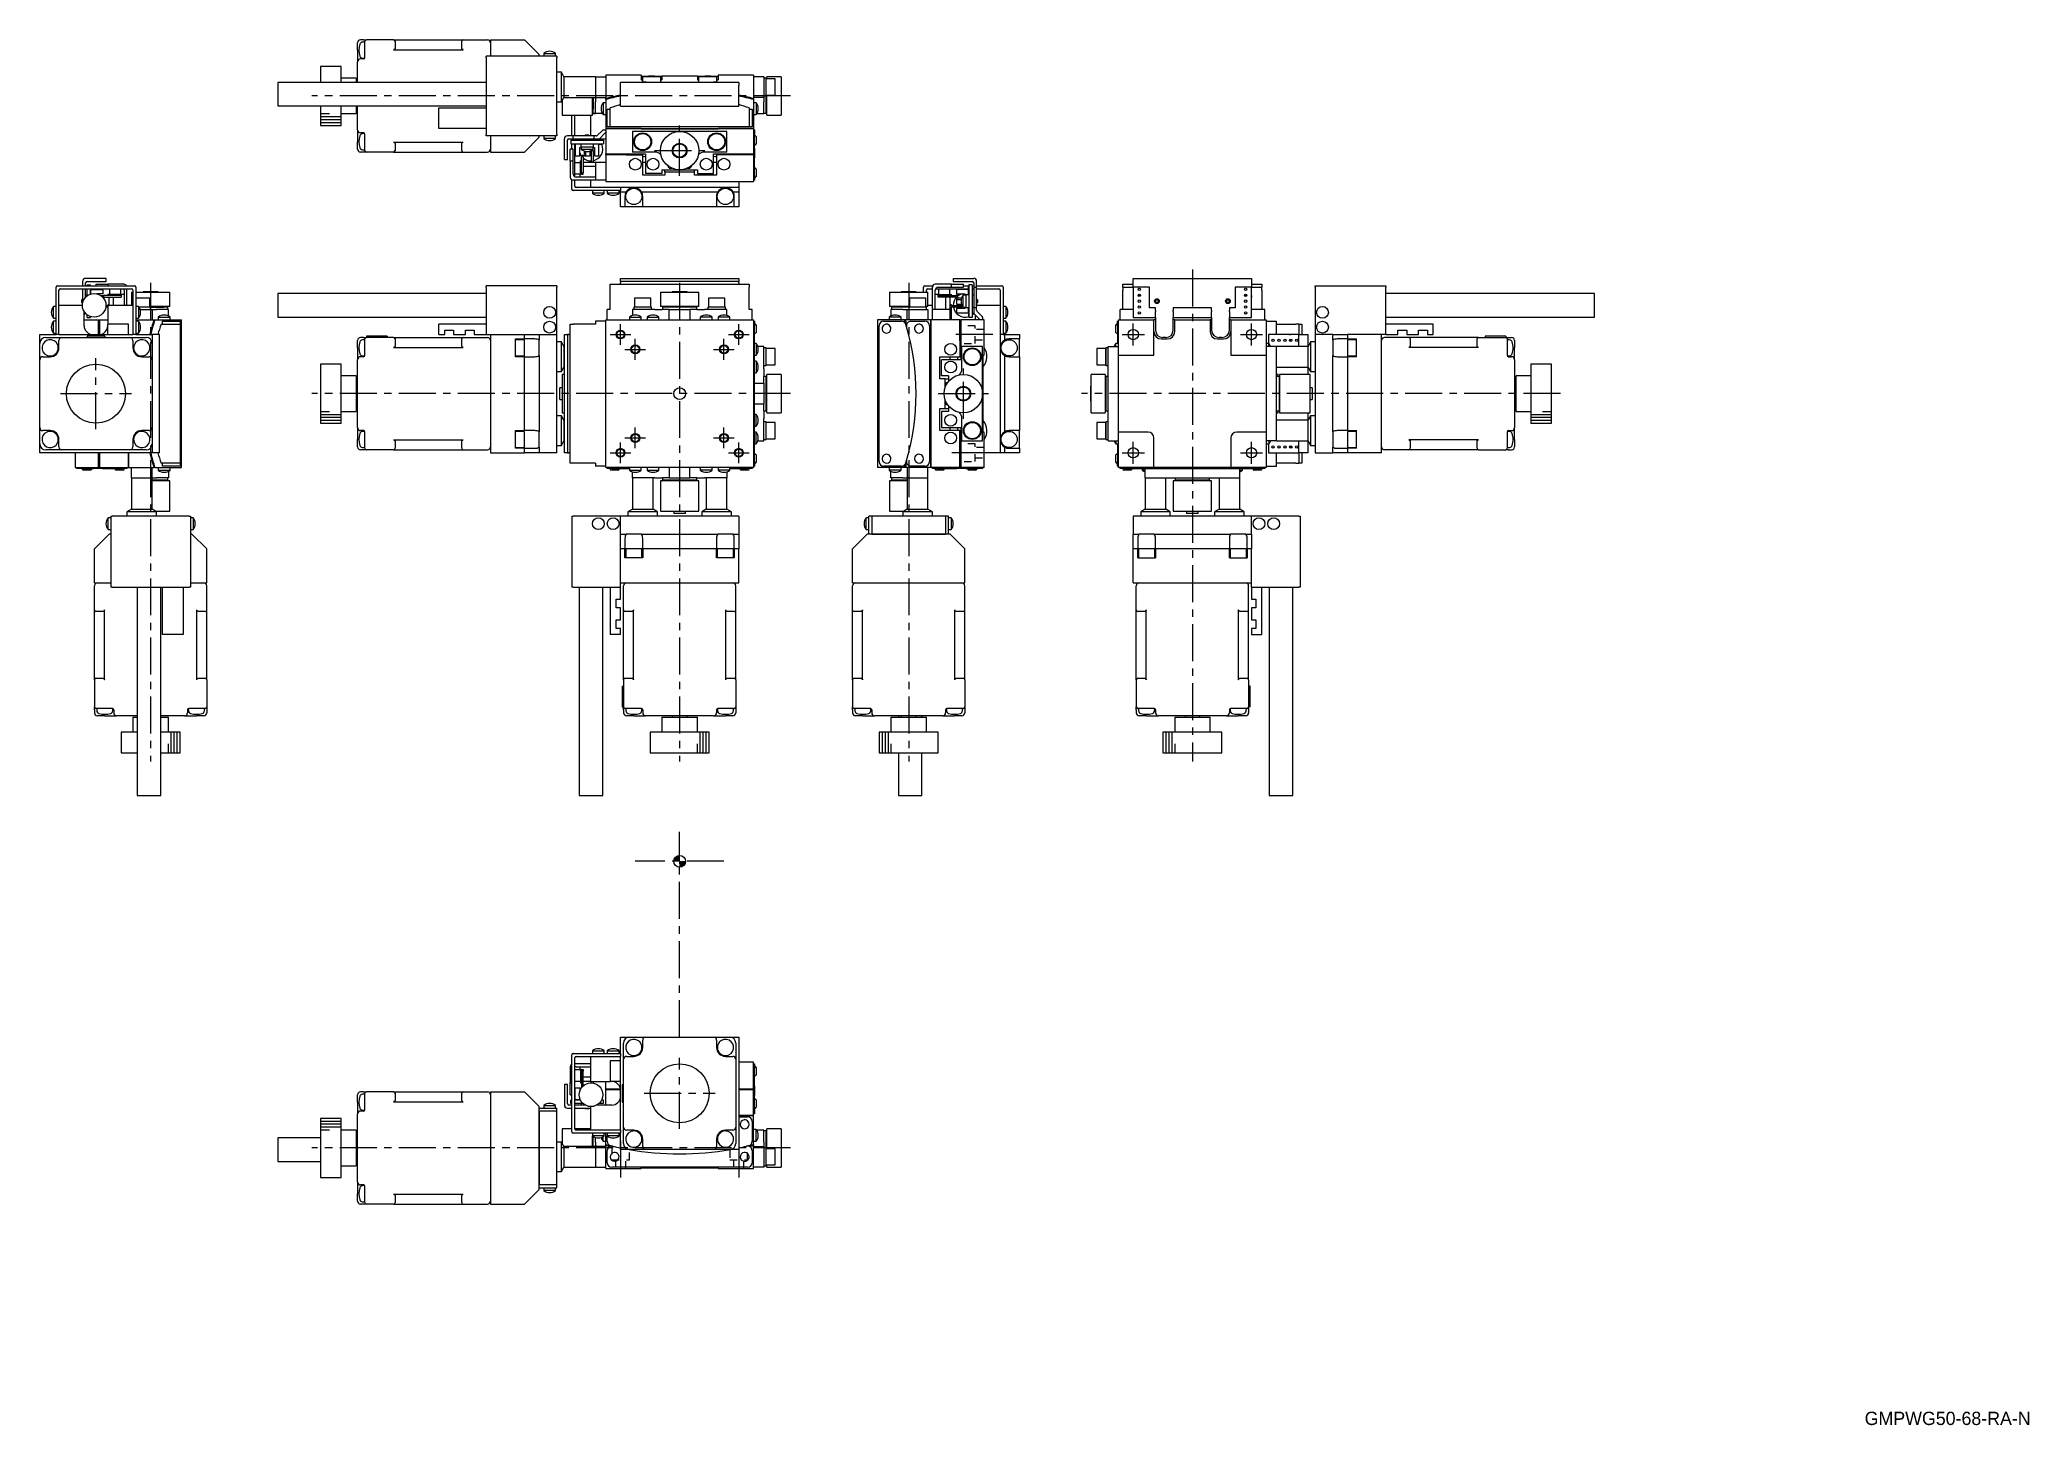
# Model space of a CAD drawing. Extents: x 164 to 837, y 27 to 496.
import ezdxf

# ---------------------------------------------------------------- set-up
doc = ezdxf.new("R2010")
doc.units = 0
doc.header["$LTSCALE"] = 10
doc.linetypes.add('CENTER', pattern=[2, 1.25, -0.25, 0.25, -0.25])
doc.linetypes.add('DOT', pattern=[0.5, 0.25, -0.25])
for name, color, linetype in [('1', 7, 'CONTINUOUS'), ('11', 7, 'CONTINUOUS'), ('15', 7, 'CONTINUOUS'), ('2', 7, 'CONTINUOUS')]:
    doc.layers.add(name, color=color, linetype=linetype)
doc.styles.get("Standard").update_dxf_attribs({"font": 'FG教科書体NT-M'})

msp = doc.modelspace()

# ---------------------------------------------------------------- texts
at = {"layer": '1', "color": 7}
msp.add_text('GMPWG50-68-RA-N', height=4.5, dxfattribs=at).set_placement((781.707104, 26.993359))

# ---------------------------------------------------------------- linework, layer by layer
at = {"layer": '1', "color": 7, "linetype": 'CONTINUOUS'}
for p, q in [((271.749999, 492.25), (271.749999, 494.75)), ((271.749999, 492.25), (271.749999, 488.25)), ((273.749999, 495.75), (272.749999, 495.75)), ((274.249999, 495), (273.446276, 494.957879)), ((273.749999, 495.75), (274.749999, 495.75)), ((274.249999, 493.75), (274.249999, 495.25)), ((274.249999, 489.664214), (274.249999, 493.75)), ((283.949999, 495.75), (274.749999, 495.75)), ((283.949999, 495.75), (307.549999, 495.75)), ((283.974533, 492.398835), (283.949999, 492.398232)), ((283.949999, 492.398232), (307.549999, 492.398232)), ((283.999008, 492.40064), (283.974533, 492.398835)), ((284.023364, 492.403644), (283.999008, 492.40064)), ((284.047544, 492.40784), (284.023364, 492.403644)), ((284.071489, 492.413217), (284.047544, 492.40784)), ((284.095141, 492.419762), (284.071489, 492.413217)), ((284.118444, 492.42746), (284.095141, 492.419762)), ((284.141341, 492.436293), (284.118444, 492.42746)), ((284.163777, 492.446238), (284.141341, 492.436293)), ((284.185697, 492.457272), (284.163777, 492.446238)), ((284.20705, 492.469368), (284.185697, 492.457272)), ((284.227784, 492.482497), (284.20705, 492.469368)), ((284.247849, 492.496629), (284.227784, 492.482497)), ((284.267196, 492.511727), (284.247849, 492.496629)), ((284.285778, 492.527757), (284.267196, 492.511727)), ((284.303552, 492.544679), (284.285778, 492.527757)), ((284.320475, 492.562453), (284.303552, 492.544679)), ((284.336504, 492.581036), (284.320475, 492.562453)), ((284.351603, 492.600383), (284.336504, 492.581036)), ((284.365734, 492.620447), (284.351603, 492.600383)), ((284.378863, 492.641181), (284.365734, 492.620447)), ((284.39096, 492.662534), (284.378863, 492.641181)), ((284.401994, 492.684455), (284.39096, 492.662534)), ((284.411939, 492.706891), (284.401994, 492.684455)), ((284.420771, 492.729787), (284.411939, 492.706891)), ((284.428469, 492.75309), (284.420771, 492.729787)), ((284.435015, 492.776742), (284.428469, 492.75309)), ((284.440392, 492.800687), (284.435015, 492.776742)), ((284.444587, 492.824867), (284.440392, 492.800687)), ((284.447591, 492.849224), (284.444587, 492.824867)), ((284.449397, 492.873698), (284.447591, 492.849224)), ((284.449999, 492.898232), (284.449397, 492.873698)), ((284.449999, 495.25), (284.449999, 493.75)), ((284.449999, 493.75), (284.449999, 492.898232)), ((307.049999, 493.75), (307.049999, 495.25)), ((307.049999, 492.898232), (307.049999, 493.75)), ((307.050601, 492.873698), (307.049999, 492.898232)), ((307.052407, 492.849224), (307.050601, 492.873698)), ((307.055411, 492.824867), (307.052407, 492.849224)), ((307.059606, 492.800687), (307.055411, 492.824867)), ((307.064983, 492.776742), (307.059606, 492.800687)), ((307.071529, 492.75309), (307.064983, 492.776742)), ((307.079227, 492.729787), (307.071529, 492.75309)), ((307.088059, 492.706891), (307.079227, 492.729787)), ((307.098004, 492.684455), (307.088059, 492.706891)), ((307.109038, 492.662534), (307.098004, 492.684455)), ((307.121135, 492.641181), (307.109038, 492.662534)), ((307.134264, 492.620447), (307.121135, 492.641181)), ((307.148395, 492.600383), (307.134264, 492.620447)), ((307.163494, 492.581036), (307.148395, 492.600383)), ((307.179523, 492.562453), (307.163494, 492.581036)), ((307.196446, 492.544679), (307.179523, 492.562453)), ((307.21422, 492.527757), (307.196446, 492.544679)), ((307.232802, 492.511727), (307.21422, 492.527757)), ((307.252149, 492.496629), (307.232802, 492.511727)), ((307.272214, 492.482497), (307.252149, 492.496629)), ((307.292948, 492.469368), (307.272214, 492.482497)), ((307.314301, 492.457272), (307.292948, 492.469368)), ((307.336221, 492.446238), (307.314301, 492.457272)), ((307.358657, 492.436293), (307.336221, 492.446238)), ((307.381554, 492.42746), (307.358657, 492.436293)), ((307.404857, 492.419762), (307.381554, 492.42746)), ((307.428509, 492.413217), (307.404857, 492.419762)), ((307.452454, 492.40784), (307.428509, 492.413217)), ((307.476634, 492.403644), (307.452454, 492.40784)), ((307.50099, 492.40064), (307.476634, 492.403644)), ((307.525465, 492.398835), (307.50099, 492.40064)), ((307.549999, 492.398232), (307.525465, 492.398835)), ((307.549999, 495.75), (315.749999, 495.75)), ((316.749999, 495.75), (316.749999, 490.25)), ((316.749999, 495.75), (328.249999, 495.75)), ((333.249999, 490.75), (328.249999, 495.75)), ((259.249999, 486.75), (259.249999, 481.35)), ((266.249999, 486.75), (259.249999, 486.75)), ((266.249999, 481.35), (266.249999, 486.75)), ((271.749999, 481.35), (271.749999, 488.25)), ((273.749999, 489.25), (272.749999, 489.25)), ((273.446276, 489.542121), (274.184962, 489.503408)), ((315.249999, 489.75), (315.249999, 490.25)), ((339.249999, 490.25), (315.249999, 490.25)), ((315.249999, 489.75), (315.249999, 463.75)), ((333.249999, 490.25), (333.249999, 490.75)), ((334.749999, 491.147999), (334.854416, 491.147999)), ((334.749999, 491.147999), (334.749999, 490.25)), ((334.854416, 491.147999), (338.749999, 491.147999)), ((338.749999, 490.25), (338.749999, 491.147999)), ((339.249999, 490.25), (339.249999, 489.75)), ((339.249999, 463.75), (339.249999, 489.75)), ((340.749999, 484.75), (339.249999, 484.75)), ((340.749999, 474.75), (340.749999, 484.75)), ((341.616024, 483.25), (340.749999, 484.75)), ((244.750001, 481.35), (244.750001, 477.35)), ((315.249999, 481.35), (244.750001, 481.35)), ((271.249999, 482.75), (266.249999, 482.75)), ((271.249999, 482.75), (271.249999, 481.35)), ((341.616024, 483.25), (341.616024, 476.25)), ((352.249999, 483.25), (341.616024, 483.25)), ((352.249999, 483.25), (355.749999, 483.25)), ((352.249999, 483.25), (352.249999, 479.75)), ((352.249999, 479.75), (352.249999, 476.25)), ((355.749999, 483.75), (355.749999, 475.851457)), ((367.749999, 483.75), (355.749999, 483.75)), ((400.749999, 481.25), (360.749999, 481.25)), ((360.749999, 480.25), (360.749999, 481.25)), ((360.749999, 473.25), (360.749999, 480.25)), ((367.749999, 483.75), (367.749999, 482.25)), ((367.749999, 483.45), (370.249999, 483.45)), ((367.749999, 482.25), (368.249999, 482.25)), ((368.249999, 481.55), (367.949999, 481.25)), ((374.249999, 483.25), (368.249999, 483.25)), ((368.249999, 483.103553), (368.249999, 483.25)), ((368.249999, 481.55), (368.249999, 483.103553)), ((368.249999, 481.55), (369.249999, 481.55)), ((369.549999, 481.25), (369.249999, 481.55)), ((372.249999, 483.45), (370.249999, 483.45)), ((372.249999, 483.45), (374.749999, 483.45)), ((374.249999, 483.25), (374.249999, 483.103553)), ((374.249999, 483.103553), (374.249999, 481.396447)), ((374.249999, 482.25), (374.749999, 482.25)), ((374.249999, 481.25), (374.249999, 481.396447)), ((374.749999, 483.45), (374.749999, 482.25)), ((386.749999, 483.45), (374.749999, 483.45)), ((386.749999, 483.45), (386.749999, 482.25)), ((386.749999, 483.45), (389.249999, 483.45)), ((386.749999, 482.25), (387.249999, 482.25)), ((393.249999, 483.25), (387.249999, 483.25)), ((387.249999, 483.103553), (387.249999, 483.25)), ((387.249999, 481.396447), (387.249999, 483.103553)), ((387.249999, 481.396447), (387.249999, 481.25)), ((391.249999, 483.45), (389.249999, 483.45)), ((391.249999, 483.45), (393.749999, 483.45)), ((392.249999, 481.55), (391.949999, 481.25)), ((392.249999, 481.55), (393.249999, 481.55)), ((393.249999, 483.25), (393.249999, 483.103553)), ((393.249999, 483.103553), (393.249999, 481.55)), ((393.249999, 482.25), (393.749999, 482.25)), ((393.549999, 481.25), (393.249999, 481.55)), ((393.749999, 483.75), (393.749999, 482.25)), ((405.749999, 483.75), (393.749999, 483.75)), ((400.749999, 481.25), (400.749999, 480.25)), ((400.749999, 473.25), (400.749999, 480.25)), ((405.749999, 483.75), (405.749999, 475.851457)), ((409.249999, 483.25), (405.749999, 483.25)), ((409.249999, 483.25), (409.249999, 476.25)), ((410.049999, 482.75), (409.249999, 482.75)), ((410.049999, 476.75), (410.049999, 482.75)), ((413.049999, 482.5), (410.049999, 482.5)), ((410.249999, 482.5), (410.249999, 483.25)), ((415.049999, 483.25), (410.249999, 483.25)), ((413.049999, 479.75), (413.049999, 482.5)), ((413.049999, 477), (413.049999, 479.75)), ((415.049999, 483.25), (415.049999, 470.25)), ((415.249999, 479.25), (415.049999, 479.25)), ((415.249999, 476.75), (415.249999, 479.25)), ((244.750001, 477.35), (244.750001, 473.35)), ((244.750001, 473.35), (315.249999, 473.35)), ((259.249999, 473.35), (259.249999, 466.75)), ((266.249999, 466.75), (266.249999, 473.35)), ((271.249999, 473.35), (271.249999, 470.75)), ((271.749999, 465.25), (271.749999, 473.35)), ((299.249999, 465.75), (299.249999, 472.75)), ((299.249999, 472.75), (315.249999, 472.75)), ((339.249999, 474.75), (340.749999, 474.75)), ((340.249999, 474.75), (340.749999, 474.75)), ((340.749999, 474.75), (341.616024, 476.25)), ((340.749999, 474.75), (340.949999, 474.75)), ((340.949999, 475.09641), (340.949999, 470.25)), ((341.616024, 476.25), (352.249999, 476.25)), ((351.249999, 470.25), (351.249999, 476.25)), ((351.249999, 473.25), (351.449999, 473.25)), ((351.249999, 472.647999), (351.449999, 472.647999)), ((351.249999, 471.75), (351.449999, 471.75)), ((351.449999, 470.950338), (351.449999, 476.269548)), ((351.449999, 476.25), (351.449999, 472.340257)), ((351.449999, 470.95), (351.449999, 473.25)), ((351.449999, 473.25), (351.449999, 472.34)), ((352.249999, 476.25), (355.749999, 476.25)), ((352.249999, 476.25), (352.249999, 474.75)), ((352.249999, 470.75), (352.249999, 474.75)), ((354.852, 474.45), (354.852, 470.45)), ((355.749999, 474.45), (354.852, 474.45)), ((355.749999, 474.45), (354.852, 474.45)), ((355.749999, 475.54144), (355.749999, 475.851457)), ((355.749999, 475.54144), (355.749999, 465.75)), ((356.249999, 466.25), (356.249999, 472.25)), ((356.249999, 472.25), (357.249999, 472.25)), ((357.249999, 467.25), (357.249999, 472.68747)), ((360.749999, 473.25), (400.749999, 473.25)), ((404.249999, 472.68747), (404.249999, 467.25)), ((404.249999, 472.25), (405.249999, 472.25)), ((405.249999, 472.25), (405.249999, 466.25)), ((409.249999, 476.25), (405.749999, 476.25)), ((405.749999, 475.851457), (405.749999, 475.54144)), ((405.749999, 475.54144), (405.749999, 465.75)), ((406.647998, 474.45), (405.749999, 474.45)), ((406.647998, 474.45), (405.749999, 474.45)), ((406.647998, 474.45), (406.647998, 470.45)), ((409.249999, 476.75), (410.049999, 476.75)), ((409.249999, 476.25), (409.249999, 474.75)), ((409.249999, 470.75), (409.249999, 474.75)), ((410.049999, 477), (413.049999, 477)), ((410.049999, 470.950338), (410.049999, 476.75)), ((410.049999, 476.75), (410.049999, 472.340257)), ((410.049999, 470.95), (410.049999, 473.25)), ((410.049999, 473.25), (410.049999, 472.34)), ((410.049999, 473.25), (410.249999, 473.25)), ((410.249999, 470.25), (410.249999, 477)), ((415.049999, 474.25), (415.249999, 474.25)), ((415.249999, 474.25), (415.249999, 476.75)), ((259.249999, 466.75), (266.249999, 466.75)), ((266.249999, 470.75), (271.249999, 470.75)), ((271.749999, 465.25), (271.749999, 461.25)), ((315.249999, 465.75), (299.249999, 465.75)), ((340.949999, 470.25), (346.449999, 470.25)), ((344.249999, 463.25), (344.249999, 470.25)), ((345.249999, 463.25), (345.249999, 470.25)), ((346.449999, 470.25), (351.249999, 470.25)), ((350.749999, 463.25), (350.749999, 470.25)), ((351.249999, 470.75), (352.249999, 470.75)), ((351.249999, 470.75), (352.249999, 470.75)), ((351.449999, 470.95), (351.449999, 470.950338)), ((351.449999, 470.95), (352.249999, 470.95)), ((354.638911, 470.75), (352.249999, 470.75)), ((354.603552, 465.103553), (352.896446, 463.396447)), ((354.852, 470.45), (355.749999, 470.45)), ((354.852, 470.45), (355.749999, 470.45)), ((354.957106, 465.25), (355.749999, 465.25)), ((355.749999, 465.75), (355.749999, 457.110778)), ((367.749999, 465.75), (355.749999, 465.75)), ((355.749999, 465.75), (367.749999, 465.75)), ((357.249999, 466.25), (356.249999, 466.25)), ((357.249999, 466.25), (357.249999, 467.25)), ((404.249999, 466.25), (357.249999, 466.25)), ((364.749999, 464.75), (364.749999, 457.75)), ((380.749999, 464.75), (364.749999, 464.75)), ((367.749999, 465.45), (367.749999, 465.75)), ((367.749999, 465.75), (393.749999, 465.75)), ((393.749999, 465.45), (367.749999, 465.45)), ((396.749999, 464.75), (380.749999, 464.75)), ((393.749999, 465.75), (393.749999, 465.45)), ((405.749999, 465.75), (393.749999, 465.75)), ((393.749999, 465.75), (405.749999, 465.75)), ((396.749999, 457.75), (396.749999, 464.75)), ((404.249999, 467.25), (404.249999, 466.25)), ((405.249999, 466.25), (404.249999, 466.25)), ((405.749999, 470.45), (406.647998, 470.45)), ((405.749999, 470.45), (406.647998, 470.45)), ((405.749999, 465.75), (405.749999, 457.110778)), ((405.749999, 465.25), (406.049999, 465.25)), ((406.049999, 465.25), (406.049999, 463.75)), ((406.861087, 470.75), (409.249999, 470.75)), ((409.249999, 470.95), (410.049999, 470.95)), ((410.049999, 470.95), (410.049999, 470.950338)), ((410.249999, 470.25), (415.049999, 470.25)), ((271.749999, 458.75), (271.749999, 461.25)), ((273.749999, 464.25), (272.749999, 464.25)), ((273.749999, 457.75), (272.749999, 457.75)), ((274.184962, 463.996592), (273.446276, 463.957879)), ((273.446276, 458.542121), (274.249999, 458.5)), ((274.749999, 457.75), (273.749999, 457.75)), ((274.249999, 459.75), (274.249999, 463.835786)), ((274.249999, 458.25), (274.249999, 459.75)), ((283.949999, 457.75), (274.749999, 457.75)), ((283.949999, 461.101768), (307.549999, 461.101768)), ((283.949999, 461.101768), (283.974533, 461.101165)), ((283.949999, 457.75), (307.549999, 457.75)), ((283.974533, 461.101165), (283.999008, 461.09936)), ((283.999008, 461.09936), (284.023364, 461.096356)), ((284.023364, 461.096356), (284.047544, 461.09216)), ((284.047544, 461.09216), (284.071489, 461.086783)), ((284.071489, 461.086783), (284.095141, 461.080238)), ((284.095141, 461.080238), (284.118444, 461.07254)), ((284.118444, 461.07254), (284.141341, 461.063707)), ((284.141341, 461.063707), (284.163777, 461.053762)), ((284.163777, 461.053762), (284.185697, 461.042728)), ((284.185697, 461.042728), (284.20705, 461.030632)), ((284.20705, 461.030632), (284.227784, 461.017503)), ((284.227784, 461.017503), (284.247849, 461.003371)), ((284.247849, 461.003371), (284.267196, 460.988273)), ((284.267196, 460.988273), (284.285778, 460.972243)), ((284.285778, 460.972243), (284.303552, 460.955321)), ((284.303552, 460.955321), (284.320475, 460.937547)), ((284.320475, 460.937547), (284.336504, 460.918964)), ((284.336504, 460.918964), (284.351603, 460.899617)), ((284.351603, 460.899617), (284.365734, 460.879553)), ((284.365734, 460.879553), (284.378863, 460.858819)), ((284.378863, 460.858819), (284.39096, 460.837466)), ((284.39096, 460.837466), (284.401994, 460.815545)), ((284.401994, 460.815545), (284.411939, 460.793109)), ((284.411939, 460.793109), (284.420771, 460.770213)), ((284.420771, 460.770213), (284.428469, 460.74691)), ((284.428469, 460.74691), (284.435015, 460.723258)), ((284.435015, 460.723258), (284.440392, 460.699313)), ((284.440392, 460.699313), (284.444587, 460.675133)), ((284.444587, 460.675133), (284.447591, 460.650776)), ((284.447591, 460.650776), (284.449397, 460.626302)), ((284.449397, 460.626302), (284.449999, 460.601768)), ((284.449999, 460.601768), (284.449999, 459.75)), ((284.449999, 459.75), (284.449999, 458.25)), ((307.049999, 460.601768), (307.050601, 460.626302)), ((307.049999, 459.75), (307.049999, 460.601768)), ((307.049999, 458.25), (307.049999, 459.75)), ((307.050601, 460.626302), (307.052407, 460.650776)), ((307.052407, 460.650776), (307.055411, 460.675133)), ((307.055411, 460.675133), (307.059606, 460.699313)), ((307.059606, 460.699313), (307.064983, 460.723258)), ((307.064983, 460.723258), (307.071529, 460.74691)), ((307.071529, 460.74691), (307.079227, 460.770213)), ((307.079227, 460.770213), (307.088059, 460.793109)), ((307.088059, 460.793109), (307.098004, 460.815545)), ((307.098004, 460.815545), (307.109038, 460.837466)), ((307.109038, 460.837466), (307.121135, 460.858819)), ((307.121135, 460.858819), (307.134264, 460.879553)), ((307.134264, 460.879553), (307.148395, 460.899617)), ((307.148395, 460.899617), (307.163494, 460.918964)), ((307.163494, 460.918964), (307.179523, 460.937547)), ((307.179523, 460.937547), (307.196446, 460.955321)), ((307.196446, 460.955321), (307.21422, 460.972243)), ((307.21422, 460.972243), (307.232802, 460.988273)), ((307.232802, 460.988273), (307.252149, 461.003371)), ((307.252149, 461.003371), (307.272214, 461.017503)), ((307.272214, 461.017503), (307.292948, 461.030632)), ((307.292948, 461.030632), (307.314301, 461.042728)), ((307.314301, 461.042728), (307.336221, 461.053762)), ((307.336221, 461.053762), (307.358657, 461.063707)), ((307.358657, 461.063707), (307.381554, 461.07254)), ((307.381554, 461.07254), (307.404857, 461.080238)), ((307.404857, 461.080238), (307.428509, 461.086783)), ((307.428509, 461.086783), (307.452454, 461.09216)), ((307.452454, 461.09216), (307.476634, 461.096356)), ((307.476634, 461.096356), (307.50099, 461.09936)), ((307.50099, 461.09936), (307.525465, 461.101165)), ((307.525465, 461.101165), (307.549999, 461.101768)), ((307.549999, 457.75), (315.749999, 457.75)), ((315.249999, 463.25), (315.249999, 463.75)), ((339.249999, 463.25), (315.249999, 463.25)), ((316.749999, 463.25), (316.749999, 457.75)), ((316.749999, 457.75), (328.249999, 457.75)), ((328.249999, 457.75), (333.249999, 462.75)), ((333.249999, 462.75), (333.249999, 463.25)), ((334.749999, 463.25), (334.749999, 462.352001)), ((334.781135, 462.352001), (334.749999, 462.352001)), ((338.749999, 462.352001), (334.781135, 462.352001)), ((338.749999, 462.352001), (338.749999, 463.25)), ((339.249999, 463.75), (339.249999, 463.25)), ((341.749999, 455.25), (341.749999, 462.25)), ((344.749999, 463.25), (342.749999, 463.25)), ((342.749999, 455.25), (342.749999, 461.75)), ((343.249999, 462.25), (344.749999, 462.25)), ((343.749999, 454.68747), (343.749999, 458.75)), ((344.749999, 458.75), (343.749999, 458.75)), ((343.949999, 461.75), (343.949999, 460.55)), ((343.949999, 461.75), (354.949999, 461.75)), ((343.949999, 460.55), (354.949999, 460.55)), ((344.249999, 461.75), (344.249999, 462.25)), ((344.249999, 458.75), (344.249999, 460.55)), ((344.449999, 460.55), (344.449999, 460.45)), ((345.449999, 460.45), (344.449999, 460.45)), ((344.749999, 462.25), (344.749999, 463.25)), ((351.749999, 463.25), (344.749999, 463.25)), ((344.749999, 462.25), (351.749999, 462.25)), ((344.749999, 454.68747), (344.749999, 458.75)), ((345.249999, 461.75), (345.249999, 462.25)), ((345.249999, 454.15), (345.249999, 460.45)), ((345.449999, 460.45), (345.449999, 456.45)), ((347.299999, 460.45), (345.449999, 460.45)), ((346.449999, 460.55), (346.449999, 460.45)), ((346.949999, 459.25), (347.449999, 459.25)), ((346.949999, 456.45), (346.949999, 459.25)), ((347.299999, 460.55), (347.299999, 459.55)), ((347.299999, 459.55), (351.599999, 459.55)), ((347.449999, 462.25), (347.449999, 461.75)), ((347.449999, 459.55), (347.449999, 458.652001)), ((349.449999, 458.652001), (347.449999, 458.652001)), ((348.449999, 458.110263), (348.449999, 456.45)), ((348.949999, 463.55), (348.649999, 463.25)), ((348.949999, 463.55), (349.449999, 463.55)), ((348.949999, 457.989304), (348.949999, 456.45)), ((349.449999, 463.55), (349.949999, 463.55)), ((351.449999, 458.652001), (349.449999, 458.652001)), ((350.249999, 463.25), (349.949999, 463.55)), ((350.449999, 456.45), (350.449999, 458.110263)), ((350.949999, 458.25), (351.449999, 458.25)), ((350.949999, 454.75), (350.949999, 458.25)), ((350.949999, 458.25), (351.449999, 458.25)), ((351.449999, 461.75), (351.449999, 462.25)), ((351.449999, 458.652001), (351.449999, 459.55)), ((351.449999, 459.25), (351.949999, 459.25)), ((351.449999, 458.25), (351.449999, 454.25)), ((351.599999, 459.55), (351.599999, 460.55)), ((353.449999, 460.45), (351.599999, 460.45)), ((351.749999, 463.25), (351.749999, 462.25)), ((352.542892, 463.25), (351.749999, 463.25)), ((351.749999, 462.25), (353.342892, 462.25)), ((351.949999, 459.25), (351.949999, 456.45)), ((352.449999, 460.55), (352.449999, 460.45)), ((353.342892, 462.25), (355.749999, 462.25)), ((353.449999, 456.45), (353.449999, 460.45)), ((353.449999, 460.45), (354.449999, 460.45)), ((353.696446, 462.396447), (355.403552, 464.103553)), ((354.449999, 460.55), (354.449999, 460.45)), ((354.949999, 461.75), (354.949999, 460.55)), ((372.342522, 457.75), (364.749999, 457.75)), ((396.749999, 457.75), (389.157476, 457.75)), ((406.049999, 458.979098), (406.049999, 463.75)), ((406.049999, 458.979098), (406.049999, 457.479098)), ((406.399999, 463.25), (406.299999, 463.25)), ((406.299999, 460.25), (406.399999, 460.25)), ((406.649999, 463), (406.649999, 460.5)), ((341.749999, 455.25), (342.749999, 455.25)), ((344.749999, 454.68747), (343.749999, 454.68747)), ((343.749999, 454.68747), (343.749999, 449.25)), ((344.749999, 450.25), (344.749999, 454.68747)), ((345.249999, 450.35), (345.249999, 454.15)), ((347.249999, 454.15), (345.249999, 454.15)), ((345.449999, 456.45), (346.949999, 456.45)), ((347.249999, 450.25), (347.249999, 454.75)), ((347.549999, 454.75), (347.249999, 454.75)), ((347.549999, 456.750111), (348.049999, 456.750111)), ((347.549999, 456.750111), (347.549999, 456.204192)), ((347.549999, 450.750147), (347.549999, 456.204192)), ((347.549999, 456.204192), (348.049999, 456.204192)), ((348.049999, 456.204192), (348.049999, 456.750111)), ((348.049999, 456.204192), (348.049999, 450.750147)), ((352.249999, 454.25), (348.049999, 454.25)), ((352.249999, 452.839384), (348.049999, 452.839384)), ((348.449999, 456.45), (348.949999, 456.45)), ((348.949999, 456.45), (350.449999, 456.45)), ((350.649999, 454.75), (350.649999, 454.25)), ((350.949999, 454.75), (350.649999, 454.75)), ((350.949999, 454.75), (350.949999, 454.25)), ((351.949999, 456.45), (353.449999, 456.45)), ((352.249999, 454.25), (352.249999, 448.25)), ((355.749999, 454.25), (352.249999, 454.25)), ((355.749999, 456.795441), (355.749999, 457.110778)), ((355.749999, 457.110778), (369.249999, 457.110778)), ((355.749999, 456.795441), (355.749999, 447.75)), ((362.749999, 456.795441), (355.749999, 456.795441)), ((362.749999, 456.795441), (368.249999, 456.795441)), ((368.249999, 456.795441), (368.249999, 457.110778)), ((368.249999, 449.930125), (368.249999, 456.795441)), ((369.249999, 454.25), (368.249999, 454.25)), ((369.249999, 457.110778), (369.249999, 450.460678)), ((374.749999, 451.75), (380.749999, 451.75)), ((374.749999, 451.75), (374.749999, 450.460678)), ((375.749999, 450.990789), (375.749999, 451.75)), ((377.249999, 452.25), (376.738942, 453.135176)), ((377.249999, 452.25), (378.249999, 452.25)), ((380.749999, 451.75), (386.749999, 451.75)), ((383.249999, 452.25), (384.249999, 452.25)), ((384.761056, 453.135176), (384.249999, 452.25)), ((385.749999, 450.990789), (385.749999, 451.75)), ((386.749999, 451.75), (386.749999, 450.460678)), ((392.249999, 457.110778), (405.749999, 457.110778)), ((392.249999, 450.460678), (392.249999, 457.110778)), ((393.249999, 454.25), (392.249999, 454.25)), ((393.249999, 456.795441), (393.249999, 457.110778)), ((398.749999, 456.795441), (393.249999, 456.795441)), ((393.249999, 456.795441), (393.249999, 449.930125)), ((405.749999, 456.795441), (398.749999, 456.795441)), ((405.749999, 457.479098), (406.049999, 457.479098)), ((405.749999, 457.110778), (405.749999, 456.795441)), ((405.749999, 456.795441), (405.749999, 447.75)), ((406.049999, 457.479098), (406.049999, 457.286117)), ((406.049999, 457.286117), (406.049999, 455.850263)), ((406.049999, 449.75), (406.049999, 455.850263)), ((406.399999, 452.25), (406.299999, 452.25)), ((406.649999, 452), (406.649999, 449.5)), ((344.249999, 445.25), (344.249999, 448.383975)), ((352.249999, 448.25), (344.749999, 448.25)), ((360.749999, 444.75), (344.749999, 444.75)), ((345.249999, 449.383975), (345.249999, 450.35)), ((345.249999, 450.35), (347.249999, 450.35)), ((345.249999, 446.25), (345.249999, 448.25)), ((352.249999, 449.25), (345.749999, 449.25)), ((350.749999, 445.75), (345.749999, 445.75)), ((348.049999, 450.25), (347.049999, 450.25)), ((347.049999, 449.25), (347.049999, 450.25)), ((348.049999, 450.750147), (347.549999, 450.750147)), ((347.549999, 450.750147), (347.549999, 450.250135)), ((347.549999, 450.250135), (348.049999, 450.250135)), ((348.049999, 450.250135), (348.049999, 450.750147)), ((348.049999, 450.250135), (348.049999, 450.25)), ((350.749999, 445.75), (350.749999, 448.25)), ((360.749999, 445.75), (350.749999, 445.75)), ((360.749999, 445.75), (350.749999, 445.75)), ((351.249999, 444.75), (351.249999, 443.852001)), ((355.749999, 448.25), (352.249999, 448.25)), ((355.249999, 443.852001), (355.249999, 444.75)), ((355.749999, 447.75), (405.749999, 447.75)), ((356.249999, 444.75), (356.249999, 443.852001)), ((360.249999, 443.852001), (360.249999, 444.75)), ((400.749999, 445.75), (360.749999, 445.75)), ((360.749999, 445.75), (360.749999, 444.75)), ((360.749999, 444.25), (360.749999, 444.75)), ((375.749999, 449.930125), (368.249999, 449.930125)), ((374.749999, 450.460678), (369.249999, 450.460678)), ((375.749999, 450.990789), (375.749999, 449.930125)), ((385.749999, 450.990789), (375.749999, 450.990789)), ((385.749999, 449.930125), (385.749999, 450.990789)), ((393.249999, 449.930125), (385.749999, 449.930125)), ((386.749999, 450.460678), (392.249999, 450.460678)), ((400.749999, 447.75), (400.749999, 445.75)), ((400.749999, 445.75), (400.749999, 444.25)), ((406.049999, 448.25), (405.749999, 448.25)), ((406.049999, 449.75), (406.049999, 448.25)), ((406.299999, 449.25), (406.399999, 449.25)), ((355.249999, 443.852001), (351.249999, 443.852001)), ((360.249999, 443.852001), (356.249999, 443.852001)), ((360.749999, 439.25), (360.749999, 444.25)), ((360.749999, 444.25), (362.651923, 444.25)), ((362.249999, 439.25), (360.749999, 439.25)), ((362.249999, 442.75), (362.249999, 439.25)), ((368.249999, 439.25), (362.249999, 439.25)), ((367.848075, 444.25), (393.651923, 444.25)), ((368.249999, 439.25), (368.249999, 442.75)), ((393.249999, 439.25), (368.249999, 439.25)), ((393.249999, 442.75), (393.249999, 439.25)), ((399.249999, 439.25), (393.249999, 439.25)), ((398.848075, 444.25), (400.749999, 444.25)), ((399.249999, 439.25), (399.249999, 442.75)), ((400.749999, 439.25), (399.249999, 439.25)), ((400.749999, 444.25), (400.749999, 439.25)), ((169.75, 395.999999), (169.75, 411.999999)), ((170.25, 412.499999), (196.25, 412.499999)), ((170.75, 395.999999), (170.75, 410.999999)), ((171.25, 411.499999), (195.25, 411.499999)), ((178.75, 413.999999), (178.75, 412.499999)), ((178.75, 411.499999), (178.75, 406.788818)), ((186.75, 414.999999), (179.75, 414.999999)), ((179.75, 412.499999), (179.75, 413.499999)), ((179.75, 408.654994), (179.75, 411.499999)), ((180.25, 413.999999), (186.75, 413.999999)), ((180.25, 412.499999), (180.25, 412.799999)), ((180.25, 412.799999), (181.45, 412.799999)), ((180.25, 409.099999), (180.25, 411.499999)), ((181.45, 412.499999), (181.45, 412.799999)), ((181.45, 409.715756), (181.45, 411.499999)), ((181.55, 411.499999), (181.55, 411.299999)), ((181.55, 409.745776), (181.55, 411.299999)), ((181.55, 411.299999), (185.55, 411.299999)), ((183.25, 412.999999), (187.31253, 412.999999)), ((183.25, 412.999999), (183.25, 412.499999)), ((185.55, 411.299999), (185.55, 409.799999)), ((186.75, 413.999999), (186.75, 414.999999)), ((187.31253, 412.999999), (187.31253, 412.499999)), ((192.75, 412.999999), (187.31253, 412.999999)), ((187.85, 411.499999), (187.85, 409.499999)), ((191.65, 409.499999), (191.65, 411.499999)), ((192.75, 410.999999), (192.75, 405.999999)), ((193.75, 405.999999), (193.75, 411.499999)), ((195.75, 410.999999), (195.75, 395.999999)), ((196.75, 411.999999), (196.75, 395.999999)), ((315.249999, 411.999999), (315.249999, 412.499999)), ((339.249999, 412.499999), (315.249999, 412.499999)), ((315.249999, 411.999999), (315.249999, 395.999999)), ((339.249999, 412.499999), (339.249999, 411.999999)), ((339.249999, 395.999999), (339.249999, 411.999999)), ((357.249999, 411.999999), (357.249999, 412.999999)), ((357.249999, 412.999999), (404.249999, 412.999999)), ((357.249999, 404.499999), (357.249999, 411.999999)), ((360.749999, 414.999999), (400.749999, 414.999999)), ((360.749999, 413.999999), (360.749999, 414.999999)), ((400.749999, 413.999999), (360.749999, 413.999999)), ((360.749999, 413.999999), (360.749999, 413.499999)), ((360.749999, 412.999999), (360.749999, 413.499999)), ((400.749999, 414.999999), (400.749999, 413.999999)), ((400.749999, 413.499999), (400.749999, 413.999999)), ((400.749999, 413.499999), (400.749999, 412.999999)), ((404.249999, 412.999999), (404.249999, 411.999999)), ((404.249999, 404.499999), (404.249999, 411.999999)), ((463.25, 410.299999), (463.25, 411.999999)), ((463.75, 412.499999), (466.383975, 412.499999)), ((464.25, 410.299999), (464.25, 410.999999)), ((464.75, 411.499999), (466.25, 411.499999)), ((466.25, 404.499999), (466.25, 411.999999)), ((472.68747, 412.999999), (467.25, 412.999999)), ((467.25, 404.499999), (467.25, 410.999999)), ((467.383975, 411.499999), (468.35, 411.499999)), ((468.25, 411.999999), (472.68747, 411.999999)), ((468.35, 411.499999), (472.15, 411.499999)), ((468.35, 411.499999), (468.35, 409.499999)), ((472.15, 411.499999), (478.45, 411.499999)), ((472.15, 409.499999), (472.15, 411.499999)), ((472.68747, 411.999999), (472.68747, 412.999999)), ((472.68747, 412.999999), (476.75, 412.999999)), ((472.68747, 411.999999), (476.75, 411.999999)), ((473.25, 414.999999), (473.25, 413.999999)), ((473.25, 414.999999), (480.25, 414.999999)), ((473.25, 413.999999), (479.75, 413.999999)), ((474.45, 411.299999), (474.45, 409.799999)), ((478.45, 411.299999), (474.45, 411.299999)), ((476.75, 411.999999), (476.75, 412.999999)), ((476.75, 412.499999), (478.55, 412.499999)), ((478.45, 411.299999), (478.45, 412.299999)), ((478.55, 412.299999), (478.45, 412.299999)), ((478.45, 409.449999), (478.45, 411.299999)), ((479.75, 412.799999), (478.55, 412.799999)), ((478.55, 412.799999), (478.55, 401.799999)), ((479.75, 412.799999), (479.75, 401.799999)), ((479.75, 412.499999), (480.25, 412.499999)), ((479.75, 411.499999), (480.25, 411.499999)), ((480.25, 413.499999), (480.25, 411.999999)), ((480.25, 411.999999), (481.25, 411.999999)), ((480.25, 411.999999), (480.25, 404.999999)), ((481.25, 411.999999), (481.25, 413.999999)), ((481.25, 412.499999), (489.75, 412.499999)), ((481.25, 404.999999), (481.25, 411.999999)), ((481.25, 411.499999), (488.75, 411.499999)), ((489.25, 410.999999), (489.25, 405.999999)), ((490.25, 411.999999), (490.25, 395.999999)), ((530.750001, 412.999999), (534.250001, 412.999999)), ((530.750001, 411.999999), (530.750001, 412.999999)), ((530.750001, 411.999999), (534.250001, 411.999999)), ((530.750001, 411.999999), (530.750001, 410.999999)), ((530.750001, 404.499999), (530.750001, 410.999999)), ((534.250001, 414.999999), (574.250001, 414.999999)), ((534.250001, 413.999999), (534.250001, 414.999999)), ((534.250001, 411.999999), (534.250001, 413.999999)), ((539.750001, 411.999999), (534.250001, 411.999999)), ((534.250001, 411.999999), (534.250001, 401.799999)), ((539.750001, 404.999999), (539.750001, 411.999999)), ((574.250001, 411.999999), (568.750001, 411.999999)), ((568.750001, 411.999999), (568.750001, 404.999999)), ((574.250001, 414.999999), (574.250001, 413.999999)), ((574.250001, 413.999999), (574.250001, 411.999999)), ((574.250001, 412.999999), (577.750001, 412.999999)), ((574.250001, 411.999999), (577.750001, 411.999999)), ((574.250001, 401.799999), (574.250001, 411.999999)), ((577.750001, 412.999999), (577.750001, 411.999999)), ((577.750001, 410.999999), (577.750001, 411.999999)), ((577.750001, 410.999999), (577.750001, 404.499999)), ((595.750001, 412.499999), (619.750001, 412.499999)), ((595.750001, 411.999999), (595.750001, 412.499999)), ((595.750001, 411.999999), (595.750001, 395.999999)), ((619.750001, 412.499999), (619.750001, 411.999999)), ((619.750001, 395.999999), (619.750001, 411.999999)), ((168.852001, 404.137781), (168.852001, 405.499999)), ((169.75, 405.499999), (168.852001, 405.499999)), ((168.852001, 401.499999), (168.852001, 404.137781)), ((170.75, 405.999999), (178.65125, 405.999999)), ((178.75, 408.099999), (178.45, 407.799999)), ((178.45, 406.799999), (178.45, 407.799999)), ((178.45, 406.799999), (178.702719, 406.54728)), ((180.25, 409.299999), (179.75, 409.299999)), ((181.45, 410.299999), (181.55, 410.299999)), ((185.55, 409.799999), (183.538819, 409.799999)), ((185.249883, 409.199999), (185.249883, 408.939836)), ((185.249883, 409.199999), (185.795799, 409.199999)), ((185.795799, 408.699999), (185.506571, 408.699999)), ((185.795799, 409.199999), (185.795799, 408.699999)), ((191.749844, 409.199999), (185.795799, 409.199999)), ((185.795799, 408.699999), (191.749844, 408.699999)), ((187.25, 405.299999), (186.604744, 405.299999)), ((186.64875, 405.799999), (187.25, 405.799999)), ((191.75, 409.499999), (187.25, 409.499999)), ((187.25, 409.499999), (187.25, 409.199999)), ((187.75, 406.099999), (187.25, 406.099999)), ((187.25, 406.099999), (187.25, 405.999999)), ((187.25, 405.999999), (187.25, 399.499999)), ((187.25, 405.999999), (195.75, 405.999999)), ((187.75, 405.999999), (187.75, 408.699999)), ((189.160616, 405.999999), (189.160616, 408.699999)), ((191.749844, 409.199999), (191.749844, 408.699999)), ((191.749961, 409.199999), (191.749844, 409.199999)), ((191.75, 408.699999), (191.749857, 408.699999)), ((191.75, 409.699999), (192.75, 409.699999)), ((191.75, 409.699999), (191.75, 408.699999)), ((195.25, 410.299999), (195.75, 410.299999)), ((195.25, 410.299999), (195.25, 405.999999)), ((196.75, 410.299999), (208.25, 410.299999)), ((198.75, 408.299999), (196.75, 408.299999)), ((197.647999, 405.499999), (196.75, 405.499999)), ((197.647999, 405.499999), (197.647999, 403.85153)), ((201.75, 405.299999), (197.795751, 405.299999)), ((198.189737, 404.499999), (202.25, 404.499999)), ((201.5, 408.299999), (198.75, 408.299999)), ((201.75, 410.499999), (199.25, 410.499999)), ((199.25, 410.499999), (199.25, 410.299999)), ((201.5, 405.299999), (201.5, 408.299999)), ((208.25, 405.499999), (201.5, 405.499999)), ((204.25, 410.499999), (201.75, 410.499999)), ((207.549662, 405.299999), (201.75, 405.299999)), ((201.75, 405.299999), (206.159743, 405.299999)), ((201.75, 404.499999), (201.75, 405.299999)), ((202.25, 404.499999), (202.25, 400.999999)), ((202.25, 404.499999), (203.75, 404.499999)), ((207.75, 404.499999), (203.75, 404.499999)), ((204.25, 410.299999), (204.25, 410.499999)), ((205.25, 405.299999), (205.25, 405.499999)), ((207.55, 405.299999), (205.25, 405.299999)), ((205.25, 405.299999), (206.16, 405.299999)), ((207.55, 405.299999), (207.549662, 405.299999)), ((207.55, 404.499999), (207.55, 405.299999)), ((207.75, 402.277498), (207.75, 404.499999)), ((208.25, 405.499999), (208.25, 410.299999)), ((244.750001, 409.899999), (244.750001, 401.899999)), ((315.249999, 409.899999), (244.750001, 409.899999)), ((356.249999, 400.999999), (356.249999, 404.499999)), ((357.249999, 404.499999), (356.249999, 404.499999)), ((364.749999, 404.499999), (364.749999, 402.439736)), ((372.342522, 404.499999), (364.749999, 404.499999)), ((368.249999, 405.299999), (365.249999, 405.299999)), ((365.249999, 405.299999), (365.249999, 404.499999)), ((370.999999, 408.299999), (365.499999, 408.299999)), ((370.999999, 408.299999), (365.499999, 408.299999)), ((365.499999, 408.299999), (365.499999, 405.299999)), ((371.249999, 405.299999), (368.249999, 405.299999)), ((370.999999, 405.299999), (370.999999, 408.299999)), ((371.249999, 404.499999), (371.249999, 405.299999)), ((372.342522, 404.499999), (374.940598, 404.499999)), ((374.249999, 410.299999), (387.249999, 410.299999)), ((374.249999, 410.299999), (374.249999, 405.499999)), ((387.249999, 405.499999), (374.249999, 405.499999)), ((377.249999, 404.499999), (374.940598, 404.499999)), ((380.687399, 405.299999), (374.949999, 405.299999)), ((374.949999, 405.299999), (374.949999, 404.499999)), ((377.249999, 405.499999), (377.249999, 405.299999)), ((377.249999, 400.999999), (377.249999, 404.499999)), ((377.249999, 404.499999), (384.249999, 404.499999)), ((378.650099, 410.499999), (378.249999, 410.499999)), ((378.499999, 410.499999), (378.249999, 410.499999)), ((378.249999, 410.499999), (378.249999, 410.299999)), ((382.849899, 410.499999), (378.650099, 410.499999)), ((386.549999, 405.299999), (380.687399, 405.299999)), ((383.249999, 410.499999), (382.849899, 410.499999)), ((383.249999, 410.499999), (382.999999, 410.499999)), ((383.249999, 410.299999), (383.249999, 410.499999)), ((384.249999, 405.299999), (384.249999, 405.499999)), ((384.249999, 404.499999), (384.249999, 400.999999)), ((386.5594, 404.499999), (384.249999, 404.499999)), ((386.549999, 404.499999), (386.549999, 405.299999)), ((386.5594, 404.499999), (389.157476, 404.499999)), ((387.249999, 405.499999), (387.249999, 410.299999)), ((396.749999, 404.499999), (389.157476, 404.499999)), ((393.249999, 405.299999), (390.249999, 405.299999)), ((390.249999, 405.299999), (390.249999, 404.499999)), ((395.999999, 408.299999), (390.499999, 408.299999)), ((395.999999, 408.299999), (390.499999, 408.299999)), ((390.499999, 408.299999), (390.499999, 405.299999)), ((396.249999, 405.299999), (393.249999, 405.299999)), ((395.999999, 405.299999), (395.999999, 408.299999)), ((396.249999, 404.499999), (396.249999, 405.299999)), ((396.749999, 402.439736), (396.749999, 404.499999)), ((405.249999, 404.499999), (404.249999, 404.499999)), ((405.249999, 400.999999), (405.249999, 404.499999)), ((451.75, 410.299999), (464.75, 410.299999)), ((451.75, 410.299999), (451.75, 405.499999)), ((458.5, 405.499999), (451.75, 405.499999)), ((456.25, 404.499999), (452.25, 404.499999)), ((452.25, 404.499999), (452.25, 402.277498)), ((452.45, 405.299999), (452.45, 404.499999)), ((458.25, 405.299999), (452.45, 405.299999)), ((454.75, 405.499999), (454.75, 405.299999)), ((456, 410.499999), (455.75, 410.499999)), ((460.75, 410.499999), (455.75, 410.499999)), ((455.75, 410.499999), (455.75, 410.299999)), ((456.25, 404.499999), (457.75, 404.499999)), ((457.75, 400.999999), (457.75, 404.499999)), ((457.75, 404.499999), (464.75, 404.499999)), ((464.25, 405.299999), (458.25, 405.299999)), ((458.25, 405.299999), (458.25, 404.499999)), ((461.25, 408.299999), (458.5, 408.299999)), ((464, 408.299999), (458.5, 408.299999)), ((458.5, 408.299999), (458.5, 405.299999)), ((460.75, 410.499999), (460.5, 410.499999)), ((460.75, 410.299999), (460.75, 410.499999)), ((464, 408.299999), (461.25, 408.299999)), ((464, 405.299999), (464, 408.299999)), ((464.75, 405.499999), (464, 405.499999)), ((464.25, 405.299999), (464.25, 405.499999)), ((464.25, 405.299999), (464.25, 405.499999)), ((464.25, 404.499999), (464.25, 405.299999)), ((464.25, 404.499999), (464.25, 405.299999)), ((464.25, 404.499999), (464.25, 405.299999)), ((464.75, 405.499999), (464.75, 410.299999)), ((464.75, 405.999999), (466.25, 405.999999)), ((464.75, 404.499999), (464.75, 400.999999)), ((472.25, 404.499999), (466.25, 404.499999)), ((466.25, 400.999999), (466.25, 404.499999)), ((467.25, 409.699999), (468.25, 409.699999)), ((468.25, 408.699999), (468.25, 409.699999)), ((468.25, 409.499999), (472.75, 409.499999)), ((468.250143, 408.699999), (468.25, 408.699999)), ((468.250039, 409.199999), (468.250156, 409.199999)), ((468.250156, 409.199999), (468.250156, 408.699999)), ((468.250156, 409.199999), (474.204201, 409.199999)), ((474.204201, 408.699999), (468.250156, 408.699999)), ((470.839384, 404.499999), (470.839384, 408.699999)), ((472.25, 404.499999), (472.25, 408.699999)), ((472.75, 406.099999), (472.25, 406.099999)), ((472.75, 405.799999), (472.25, 405.799999)), ((476.25, 405.299999), (472.25, 405.299999)), ((472.25, 400.999999), (472.25, 404.499999)), ((472.75, 409.199999), (472.75, 409.499999)), ((472.75, 405.799999), (472.75, 406.099999)), ((472.75, 405.799999), (472.75, 405.999999)), ((472.75, 405.799999), (476.25, 405.799999)), ((472.75, 400.999999), (472.75, 405.299999)), ((474.204201, 409.199999), (474.204201, 408.699999)), ((474.750117, 409.199999), (474.204201, 409.199999)), ((474.204201, 408.699999), (474.750117, 408.699999)), ((474.45, 409.799999), (477.25, 409.799999)), ((474.45, 408.299999), (474.45, 407.799999)), ((476.110263, 408.299999), (474.45, 408.299999)), ((474.45, 407.799999), (474.45, 406.299999)), ((475.989304, 407.799999), (474.45, 407.799999)), ((474.45, 406.299999), (476.110263, 406.299999)), ((474.45, 404.799999), (474.45, 403.299999)), ((477.25, 404.799999), (474.45, 404.799999)), ((474.750117, 409.199999), (474.750117, 408.699999)), ((476.25, 405.799999), (476.25, 405.299999)), ((476.25, 405.799999), (476.25, 405.299999)), ((476.652001, 407.299999), (476.652001, 409.299999)), ((477.55, 409.299999), (476.652001, 409.299999)), ((476.652001, 405.299999), (476.652001, 407.299999)), ((476.652001, 405.299999), (477.55, 405.299999)), ((477.25, 409.799999), (477.25, 409.299999)), ((477.25, 405.299999), (477.25, 404.799999)), ((478.55, 409.449999), (477.55, 409.449999)), ((477.55, 409.449999), (477.55, 405.149999)), ((477.55, 405.149999), (478.55, 405.149999)), ((478.55, 410.299999), (478.45, 410.299999)), ((478.45, 403.299999), (478.45, 405.149999)), ((478.55, 404.299999), (478.45, 404.299999)), ((480.25, 409.299999), (479.75, 409.299999)), ((479.75, 405.299999), (480.25, 405.299999)), ((481.25, 404.999999), (480.25, 404.999999)), ((480.25, 404.999999), (480.25, 403.407106)), ((481.55, 407.799999), (481.25, 408.099999)), ((481.25, 406.499999), (481.55, 406.799999)), ((481.25, 405.999999), (489.25, 405.999999)), ((481.25, 404.207106), (481.25, 404.999999)), ((481.55, 407.799999), (481.55, 407.299999)), ((481.55, 407.299999), (481.55, 406.799999)), ((489.25, 405.999999), (489.25, 395.999999)), ((489.25, 405.999999), (489.25, 395.999999)), ((491.147999, 405.499999), (490.25, 405.499999)), ((491.147999, 405.499999), (491.147999, 401.499999)), ((529.750001, 400.999999), (529.750001, 404.499999)), ((534.250001, 404.499999), (529.750001, 404.499999)), ((534.249949, 409.199999), (534.249949, 408.699999)), ((536.637299, 409.199999), (535.862703, 409.199999)), ((541.750001, 404.999999), (539.750001, 404.999999)), ((541.750001, 404.207106), (541.750001, 404.999999)), ((541.750001, 404.207106), (541.750001, 403.853552)), ((560.750001, 404.999999), (547.750001, 404.999999)), ((547.750001, 404.999999), (547.750001, 404.207106)), ((547.750001, 403.853552), (547.750001, 404.207106)), ((560.750001, 404.207106), (560.750001, 404.999999)), ((560.750001, 404.207106), (560.750001, 403.853552)), ((568.750001, 404.999999), (566.750001, 404.999999)), ((566.750001, 404.999999), (566.750001, 404.207106)), ((566.750001, 403.853552), (566.750001, 404.207106)), ((571.862703, 409.199999), (572.637299, 409.199999)), ((578.750001, 404.499999), (574.250001, 404.499999)), ((574.250053, 409.199999), (574.250053, 408.699999)), ((578.750001, 400.999999), (578.750001, 404.499999)), ((690.249999, 409.899999), (619.750001, 409.899999)), ((690.249999, 401.899999), (690.249999, 409.899999)), ((168.852001, 401.499999), (169.75, 401.499999)), ((168.852001, 399.137781), (168.852001, 400.499999)), ((169.75, 400.499999), (168.852001, 400.499999)), ((168.852001, 396.499999), (168.852001, 399.137781)), ((179.25, 398.999999), (179.25, 403.792868)), ((179.25, 402.699999), (179.603553, 403.053552)), ((179.25, 400.999999), (184.148543, 400.999999)), ((180.25, 401.799999), (180.25, 402.699999)), ((180.25, 401.799999), (181.45, 401.799999)), ((181.45, 401.799999), (181.45, 402.084242)), ((184.148543, 400.999999), (184.45856, 400.999999)), ((184.148543, 395.999999), (184.148543, 400.999999)), ((184.45856, 400.999999), (184.45856, 396.007257)), ((184.45856, 400.999999), (187.25, 400.999999)), ((187.25, 395.999999), (187.25, 399.499999)), ((194.25, 399.499999), (187.25, 399.499999)), ((194.25, 395.999999), (194.25, 399.499999)), ((196.75, 401.499999), (197.647999, 401.499999)), ((196.75, 400.999999), (202.889222, 400.999999)), ((197.647999, 400.499999), (196.75, 400.499999)), ((197.647999, 403.85153), (197.647999, 401.499999)), ((197.647999, 400.499999), (197.647999, 398.85153)), ((197.647999, 398.85153), (197.647999, 396.499999)), ((202.889222, 400.999999), (203.204559, 400.999999)), ((203.204559, 400.999999), (212.25, 400.999999)), ((204.35, 401.897998), (208.35, 401.897998)), ((204.35, 401.897998), (204.35, 400.999999)), ((204.35, 401.897998), (204.35, 400.999999)), ((205.31253, 399.499999), (210.75, 399.499999)), ((205.75, 400.499999), (211.75, 400.499999)), ((205.75, 399.499999), (205.75, 400.499999)), ((208.35, 400.999999), (208.35, 401.897998)), ((208.35, 400.999999), (208.35, 401.897998)), ((210.75, 399.499999), (211.75, 399.499999)), ((211.75, 400.499999), (211.75, 399.499999)), ((211.75, 399.499999), (211.75, 352.499999)), ((212.25, 350.999999), (212.25, 400.999999)), ((244.750001, 401.899999), (315.249999, 401.899999)), ((299.249999, 395.999999), (299.249999, 399.499999)), ((315.249999, 399.499999), (299.249999, 399.499999)), ((301.249999, 397.499999), (304.249999, 397.499999)), ((301.249999, 395.999999), (301.249999, 397.499999)), ((304.249999, 397.499999), (304.249999, 395.999999)), ((308.249999, 397.499999), (311.249999, 397.499999)), ((308.249999, 395.999999), (308.249999, 397.499999)), ((311.249999, 397.499999), (311.249999, 395.999999)), ((343.749999, 352.499999), (343.749999, 399.499999)), ((343.749999, 399.499999), (344.749999, 399.499999)), ((352.249999, 399.499999), (344.749999, 399.499999)), ((352.249999, 400.499999), (352.249999, 399.499999)), ((355.749999, 400.499999), (352.249999, 400.499999)), ((355.749999, 400.999999), (405.749999, 400.999999)), ((355.749999, 350.999999), (355.749999, 400.999999)), ((363.749999, 401.897998), (365.749999, 401.897998)), ((363.749999, 401.897998), (363.749999, 400.999999)), ((365.749999, 401.897998), (367.749999, 401.897998)), ((367.749999, 400.999999), (367.749999, 401.897998)), ((369.749999, 401.897998), (371.749999, 401.897998)), ((369.749999, 401.897998), (369.749999, 400.999999)), ((371.749999, 401.897998), (373.749999, 401.897998)), ((373.749999, 400.999999), (373.749999, 401.897998)), ((389.749999, 401.897998), (387.749999, 401.897998)), ((387.749999, 401.897998), (387.749999, 400.999999)), ((391.749999, 401.897998), (389.749999, 401.897998)), ((391.749999, 400.999999), (391.749999, 401.897998)), ((395.749999, 401.897998), (393.749999, 401.897998)), ((393.749999, 401.897998), (393.749999, 400.999999)), ((397.749999, 401.897998), (395.749999, 401.897998)), ((397.749999, 400.999999), (397.749999, 401.897998)), ((405.749999, 400.999999), (405.749999, 350.999999)), ((405.749999, 400.499999), (406.049999, 400.499999)), ((406.049999, 400.499999), (406.049999, 398.999999)), ((406.049999, 352.999999), (406.049999, 398.999999)), ((406.399999, 399.499999), (406.299999, 399.499999)), ((406.649999, 399.249999), (406.649999, 397.843377)), ((406.649999, 397.843377), (406.649999, 396.749999)), ((447.75, 400.999999), (447.75, 350.999999)), ((456.795441, 400.999999), (447.75, 400.999999)), ((448.25, 352.999999), (448.25, 398.999999)), ((449.75, 400.499999), (455.850263, 400.499999)), ((455.65, 401.897998), (451.65, 401.897998)), ((451.65, 401.897998), (451.65, 400.999999)), ((451.65, 401.897998), (451.65, 400.999999)), ((455.65, 400.999999), (455.65, 401.897998)), ((455.65, 400.999999), (455.65, 401.897998)), ((456.795441, 400.999999), (457.110778, 400.999999)), ((465.75, 400.999999), (457.110778, 400.999999)), ((458.979098, 400.499999), (463.75, 400.499999)), ((465.25, 398.999999), (465.25, 352.999999)), ((465.75, 388.999999), (465.75, 400.999999)), ((475.54144, 400.999999), (465.75, 400.999999)), ((465.75, 400.999999), (465.75, 388.999999)), ((474.45, 403.299999), (478.45, 403.299999)), ((475.54144, 393.999999), (475.54144, 400.999999)), ((475.54144, 400.999999), (475.851457, 400.999999)), ((475.851457, 400.999999), (475.851457, 387.499999)), ((483.75, 400.999999), (475.851457, 400.999999)), ((478.45, 403.299999), (478.45, 402.299999)), ((478.55, 402.299999), (478.45, 402.299999)), ((479.75, 401.799999), (478.55, 401.799999)), ((480.396447, 403.053552), (482.103553, 401.346446)), ((480.75, 402.699999), (480.75, 400.999999)), ((483.103553, 402.146446), (481.396447, 403.853552)), ((483.25, 401.792892), (483.25, 400.999999)), ((483.75, 388.999999), (483.75, 400.999999)), ((490.25, 401.499999), (491.147999, 401.499999)), ((491.147999, 400.499999), (490.25, 400.499999)), ((491.147999, 400.499999), (491.147999, 396.499999)), ((528.350001, 396.749999), (528.350001, 399.249999)), ((528.700001, 399.499999), (528.600001, 399.499999)), ((528.950001, 398.999999), (528.950001, 400.499999)), ((528.950001, 400.499999), (529.250001, 400.499999)), ((528.950001, 398.999999), (528.950001, 392.999999)), ((529.250001, 388.999999), (529.250001, 400.999999)), ((529.250001, 400.999999), (541.250001, 400.999999)), ((534.250001, 401.799999), (541.750001, 401.799999)), ((541.250001, 388.999999), (541.250001, 400.999999)), ((541.750001, 400.999999), (541.250001, 400.999999)), ((541.750001, 402.146446), (541.750001, 403.853552)), ((541.750001, 401.792892), (541.750001, 402.146446)), ((541.750001, 401.792892), (541.750001, 397.499999)), ((547.750001, 403.853552), (547.750001, 402.146446)), ((547.750001, 402.146446), (547.750001, 401.792892)), ((547.750001, 401.799999), (560.750001, 401.799999)), ((547.750001, 397.499999), (547.750001, 401.792892)), ((548.250001, 400.999999), (547.750001, 400.999999)), ((548.250001, 396.999999), (548.250001, 400.999999)), ((548.250001, 400.999999), (560.250001, 400.999999)), ((560.250001, 400.999999), (560.250001, 396.999999)), ((560.750001, 400.999999), (560.250001, 400.999999)), ((560.750001, 402.146446), (560.750001, 403.853552)), ((560.750001, 401.792892), (560.750001, 402.146446)), ((560.750001, 401.792892), (560.750001, 397.499999)), ((566.750001, 403.853552), (566.750001, 402.146446)), ((566.750001, 402.146446), (566.750001, 401.792892)), ((566.750001, 401.799999), (574.250001, 401.799999)), ((566.750001, 397.499999), (566.750001, 401.792892)), ((567.250001, 400.999999), (566.750001, 400.999999)), ((567.250001, 400.999999), (579.250001, 400.999999)), ((567.250001, 400.999999), (567.250001, 388.999999)), ((579.250001, 400.999999), (579.250001, 388.999999)), ((579.250001, 400.499999), (582.750001, 400.499999)), ((582.750001, 395.999999), (582.750001, 400.499999)), ((582.750001, 399.499999), (589.250001, 399.499999)), ((590.250001, 399.499999), (589.250001, 399.499999)), ((590.250001, 399.499999), (590.250001, 395.999999)), ((590.250001, 399.499999), (591.250001, 399.499999)), ((591.250001, 399.499999), (591.250001, 395.999999)), ((619.750001, 401.899999), (690.249999, 401.899999)), ((635.750001, 399.499999), (619.750001, 399.499999)), ((623.750001, 397.499999), (626.750001, 397.499999)), ((623.750001, 395.999999), (623.750001, 397.499999)), ((626.750001, 397.499999), (626.750001, 395.999999)), ((630.750001, 397.499999), (633.750001, 397.499999)), ((630.750001, 395.999999), (630.750001, 397.499999)), ((633.750001, 397.499999), (633.750001, 395.999999)), ((635.750001, 395.999999), (635.750001, 399.499999)), ((164.25, 392.999999), (164.25, 395.999999)), ((164.25, 395.999999), (169.75, 395.999999)), ((164.25, 388.914213), (164.25, 392.999999)), ((164.25, 391.648231), (164.25, 392.999999)), ((166.25, 394.999999), (170.335786, 394.999999)), ((166.25, 394.999999), (167.601768, 394.999999)), ((168.852001, 396.499999), (169.75, 396.499999)), ((170.75, 395.999999), (169.75, 395.999999)), ((170.335786, 394.999999), (171.75, 394.999999)), ((170.75, 395.999999), (187.25, 395.999999)), ((170.75, 391.499999), (170.75, 393.999999)), ((171.75, 394.999999), (194.75, 394.999999)), ((180.25, 395.499999), (180.25, 394.999999)), ((186.25, 395.499999), (180.25, 395.499999)), ((186.25, 395.499999), (186.25, 394.999999)), ((187.25, 395.999999), (194.25, 395.999999)), ((194.25, 395.999999), (195.75, 395.999999)), ((194.75, 394.999999), (196.164214, 394.999999)), ((196.75, 395.999999), (195.75, 395.999999)), ((195.75, 393.999999), (195.75, 391.499999)), ((196.164214, 394.999999), (200.25, 394.999999)), ((196.75, 396.499999), (197.647999, 396.499999)), ((196.75, 395.999999), (202.25, 395.999999)), ((198.898232, 394.999999), (200.25, 394.999999)), ((204.75, 395.999999), (202.25, 395.999999)), ((202.25, 395.999999), (202.25, 392.999999)), ((202.25, 392.999999), (202.25, 388.914213)), ((202.25, 392.999999), (202.25, 391.648231)), ((204.75, 355.999999), (204.75, 395.999999)), ((271.749999, 391.499999), (271.749999, 393.999999)), ((271.749999, 391.499999), (271.749999, 387.499999)), ((273.749999, 394.999999), (272.749999, 394.999999)), ((274.249999, 394.249999), (273.446276, 394.207878)), ((273.749999, 394.999999), (274.749999, 394.999999)), ((274.249999, 392.999999), (274.249999, 394.499999)), ((274.249999, 388.914213), (274.249999, 392.999999)), ((274.749999, 395.499999), (274.749999, 394.999999)), ((281.749999, 395.499999), (274.749999, 395.499999)), ((283.949999, 394.999999), (274.749999, 394.999999)), ((281.749999, 395.499999), (281.749999, 394.999999)), ((283.949999, 394.999999), (307.549999, 394.999999)), ((283.974533, 391.648834), (283.949999, 391.648231)), ((283.949999, 391.648231), (307.549999, 391.648231)), ((283.999008, 391.650639), (283.974533, 391.648834)), ((284.023364, 391.653643), (283.999008, 391.650639)), ((284.047544, 391.657839), (284.023364, 391.653643)), ((284.071489, 391.663216), (284.047544, 391.657839)), ((284.095141, 391.669761), (284.071489, 391.663216)), ((284.118444, 391.677459), (284.095141, 391.669761)), ((284.141341, 391.686292), (284.118444, 391.677459)), ((284.163777, 391.696237), (284.141341, 391.686292)), ((284.185697, 391.707271), (284.163777, 391.696237)), ((284.20705, 391.719367), (284.185697, 391.707271)), ((284.227784, 391.732496), (284.20705, 391.719367)), ((284.247849, 391.746628), (284.227784, 391.732496)), ((284.267196, 391.761726), (284.247849, 391.746628)), ((284.285778, 391.777756), (284.267196, 391.761726)), ((284.303552, 391.794678), (284.285778, 391.777756)), ((284.320475, 391.812452), (284.303552, 391.794678)), ((284.336504, 391.831035), (284.320475, 391.812452)), ((284.351603, 391.850382), (284.336504, 391.831035)), ((284.365734, 391.870446), (284.351603, 391.850382)), ((284.378863, 391.89118), (284.365734, 391.870446)), ((284.39096, 391.912533), (284.378863, 391.89118)), ((284.401994, 391.934454), (284.39096, 391.912533)), ((284.411939, 391.95689), (284.401994, 391.934454)), ((284.420771, 391.979786), (284.411939, 391.95689)), ((284.428469, 392.003089), (284.420771, 391.979786)), ((284.435015, 392.026741), (284.428469, 392.003089)), ((284.440392, 392.050686), (284.435015, 392.026741)), ((284.444587, 392.074866), (284.440392, 392.050686)), ((284.447591, 392.099223), (284.444587, 392.074866)), ((284.449397, 392.123697), (284.447591, 392.099223)), ((284.449999, 392.148231), (284.449397, 392.123697)), ((284.449999, 394.499999), (284.449999, 392.999999)), ((284.449999, 392.999999), (284.449999, 392.148231)), ((299.249999, 395.999999), (301.249999, 395.999999)), ((304.249999, 395.999999), (308.249999, 395.999999)), ((307.049999, 392.999999), (307.049999, 394.499999)), ((307.049999, 392.148231), (307.049999, 392.999999)), ((307.050601, 392.123697), (307.049999, 392.148231)), ((307.052407, 392.099223), (307.050601, 392.123697)), ((307.055411, 392.074866), (307.052407, 392.099223)), ((307.059606, 392.050686), (307.055411, 392.074866)), ((307.064983, 392.026741), (307.059606, 392.050686)), ((307.071529, 392.003089), (307.064983, 392.026741)), ((307.079227, 391.979786), (307.071529, 392.003089)), ((307.088059, 391.95689), (307.079227, 391.979786)), ((307.098004, 391.934454), (307.088059, 391.95689)), ((307.109038, 391.912533), (307.098004, 391.934454)), ((307.121135, 391.89118), (307.109038, 391.912533)), ((307.134264, 391.870446), (307.121135, 391.89118)), ((307.148395, 391.850382), (307.134264, 391.870446)), ((307.163494, 391.831035), (307.148395, 391.850382)), ((307.179523, 391.812452), (307.163494, 391.831035)), ((307.196446, 391.794678), (307.179523, 391.812452)), ((307.21422, 391.777756), (307.196446, 391.794678)), ((307.232802, 391.761726), (307.21422, 391.777756)), ((307.252149, 391.746628), (307.232802, 391.761726)), ((307.272214, 391.732496), (307.252149, 391.746628)), ((307.292948, 391.719367), (307.272214, 391.732496)), ((307.314301, 391.707271), (307.292948, 391.719367)), ((307.336221, 391.696237), (307.314301, 391.707271)), ((307.358657, 391.686292), (307.336221, 391.696237)), ((307.381554, 391.677459), (307.358657, 391.686292)), ((307.404857, 391.669761), (307.381554, 391.677459)), ((307.428509, 391.663216), (307.404857, 391.669761)), ((307.452454, 391.657839), (307.428509, 391.663216)), ((307.476634, 391.653643), (307.452454, 391.657839)), ((307.50099, 391.650639), (307.476634, 391.653643)), ((307.525465, 391.648834), (307.50099, 391.650639)), ((307.549999, 391.648231), (307.525465, 391.648834)), ((307.549999, 394.999999), (315.749999, 394.999999)), ((311.249999, 395.999999), (315.249999, 395.999999)), ((315.249999, 395.999999), (316.749999, 395.999999)), ((316.749999, 395.999999), (316.749999, 355.999999)), ((316.749999, 395.999999), (328.249999, 395.999999)), ((325.249999, 394.499999), (328.249999, 394.499999)), ((325.249999, 388.499999), (325.249999, 394.499999)), ((328.249999, 394.249999), (325.249999, 394.249999)), ((328.249999, 394.499999), (328.249999, 395.999999)), ((328.249999, 395.999999), (333.249999, 395.999999)), ((331.749999, 394.499999), (328.249999, 394.499999)), ((328.249999, 388.749999), (328.249999, 394.249999)), ((328.249999, 388.749999), (328.249999, 394.249999)), ((333.249999, 395.999999), (333.249999, 394.098075)), ((333.249999, 395.999999), (339.249999, 395.999999)), ((333.249999, 391.499999), (333.249999, 394.098075)), ((333.249999, 388.901923), (333.249999, 391.499999)), ((339.249999, 355.999999), (339.249999, 395.999999)), ((340.749999, 393.499999), (339.249999, 393.499999)), ((340.749999, 388.499999), (340.749999, 393.499999)), ((341.616024, 391.999999), (340.749999, 393.499999)), ((341.616024, 391.999999), (341.616024, 384.999999)), ((341.749999, 391.999999), (341.616024, 391.999999)), ((341.749999, 355.999999), (341.749999, 395.999999)), ((341.749999, 395.999999), (342.749999, 395.999999)), ((342.749999, 395.999999), (342.749999, 355.999999)), ((343.249999, 395.999999), (342.749999, 395.999999)), ((343.249999, 395.999999), (343.749999, 395.999999)), ((406.647998, 392.999999), (406.049999, 392.999999)), ((406.299999, 396.499999), (406.399999, 396.499999)), ((406.647998, 392.999999), (406.647998, 390.999999)), ((406.647998, 390.999999), (406.647998, 388.999999)), ((409.249999, 391.999999), (407.189736, 391.999999)), ((409.249999, 384.407476), (409.249999, 391.999999)), ((410.049999, 391.499999), (409.249999, 391.499999)), ((410.049999, 388.499999), (410.049999, 391.499999)), ((413.049999, 391.249999), (410.049999, 391.249999)), ((413.049999, 385.749999), (413.049999, 391.249999)), ((413.049999, 385.749999), (413.049999, 391.249999)), ((475.54144, 393.999999), (475.54144, 388.499999)), ((476.25, 384.407476), (476.25, 391.999999)), ((483.25, 391.999999), (476.25, 391.999999)), ((483.25, 375.999999), (483.25, 391.999999)), ((489.25, 395.999999), (489.25, 355.999999)), ((490.25, 395.999999), (489.25, 395.999999)), ((490.25, 396.499999), (491.147999, 396.499999)), ((490.25, 395.999999), (490.75, 395.999999)), ((490.75, 394.098075), (490.75, 395.999999)), ((490.75, 395.999999), (495.75, 395.999999)), ((495.75, 394.499999), (492.25, 394.499999)), ((495.75, 395.999999), (495.75, 394.499999)), ((495.75, 388.499999), (495.75, 394.499999)), ((521.950001, 391.249999), (521.950001, 385.749999)), ((524.950001, 391.249999), (521.950001, 391.249999)), ((524.950001, 391.499999), (524.950001, 385.499999)), ((524.950001, 391.499999), (524.950001, 391.249999)), ((525.750001, 391.499999), (524.950001, 391.499999)), ((524.950001, 391.249999), (524.950001, 388.499999)), ((524.950001, 385.749999), (524.950001, 391.249999)), ((525.750001, 391.999999), (529.250001, 391.999999)), ((525.750001, 359.999999), (525.750001, 391.999999)), ((528.352002, 391.999999), (528.352002, 392.999999)), ((529.250001, 392.999999), (528.352002, 392.999999)), ((528.600001, 396.499999), (528.700001, 396.499999)), ((543.750001, 394.499999), (545.750001, 394.499999)), ((545.250001, 394.999999), (544.250001, 394.999999)), ((562.750001, 394.499999), (564.750001, 394.499999)), ((564.250001, 394.999999), (563.250001, 394.999999)), ((580.148, 392.999999), (579.250001, 392.999999)), ((582.750001, 391.999999), (579.250001, 391.999999)), ((580.050001, 395.999999), (580.050001, 392.999999)), ((590.250001, 395.999999), (580.050001, 395.999999)), ((580.148, 391.999999), (580.148, 392.999999)), ((582.750001, 388.499999), (582.750001, 391.999999)), ((593.383976, 391.999999), (582.750001, 391.999999)), ((586.950001, 396.000036), (587.450001, 396.000036)), ((587.450001, 393.612701), (587.450001, 394.387297)), ((590.250001, 391.999999), (590.250001, 395.999999)), ((590.250001, 395.999999), (592.250001, 395.999999)), ((592.250001, 395.999999), (593.250001, 395.999999)), ((593.250001, 395.999999), (593.250001, 391.999999)), ((594.250001, 393.499999), (593.383976, 391.999999)), ((593.383976, 388.499999), (593.383976, 391.999999)), ((594.250001, 393.499999), (594.250001, 383.499999)), ((595.750001, 393.499999), (594.250001, 393.499999)), ((595.750001, 395.999999), (595.750001, 355.999999)), ((601.750001, 395.999999), (595.750001, 395.999999)), ((601.750001, 394.098075), (601.750001, 395.999999)), ((601.750001, 395.999999), (606.750001, 395.999999)), ((601.750001, 394.098075), (601.750001, 391.499999)), ((601.750001, 391.499999), (601.750001, 388.901923)), ((606.750001, 394.499999), (603.250001, 394.499999)), ((606.750001, 395.999999), (606.750001, 394.499999)), ((618.250001, 395.999999), (606.750001, 395.999999)), ((606.750001, 394.499999), (609.750001, 394.499999)), ((606.750001, 394.249999), (606.750001, 388.749999)), ((609.750001, 394.249999), (606.750001, 394.249999)), ((609.750001, 388.499999), (609.750001, 394.499999)), ((618.250001, 355.999999), (618.250001, 395.999999)), ((619.750001, 395.999999), (618.250001, 395.999999)), ((627.450001, 394.999999), (619.250001, 394.999999)), ((619.750001, 395.999999), (623.750001, 395.999999)), ((626.750001, 395.999999), (630.750001, 395.999999)), ((651.050001, 394.999999), (627.450001, 394.999999)), ((627.474535, 391.648834), (627.450001, 391.648231)), ((651.050001, 391.648231), (627.450001, 391.648231)), ((627.49901, 391.650639), (627.474535, 391.648834)), ((627.523366, 391.653643), (627.49901, 391.650639)), ((627.547546, 391.657839), (627.523366, 391.653643)), ((627.571491, 391.663216), (627.547546, 391.657839)), ((627.595143, 391.669761), (627.571491, 391.663216)), ((627.618446, 391.677459), (627.595143, 391.669761)), ((627.641343, 391.686292), (627.618446, 391.677459)), ((627.663779, 391.696237), (627.641343, 391.686292)), ((627.685699, 391.707271), (627.663779, 391.696237)), ((627.707052, 391.719367), (627.685699, 391.707271)), ((627.727786, 391.732496), (627.707052, 391.719367)), ((627.747851, 391.746628), (627.727786, 391.732496)), ((627.767198, 391.761726), (627.747851, 391.746628)), ((627.78578, 391.777756), (627.767198, 391.761726)), ((627.803554, 391.794678), (627.78578, 391.777756)), ((627.820477, 391.812452), (627.803554, 391.794678)), ((627.836506, 391.831035), (627.820477, 391.812452)), ((627.851605, 391.850382), (627.836506, 391.831035)), ((627.865736, 391.870446), (627.851605, 391.850382)), ((627.878865, 391.89118), (627.865736, 391.870446)), ((627.890962, 391.912533), (627.878865, 391.89118)), ((627.901996, 391.934454), (627.890962, 391.912533)), ((627.911941, 391.95689), (627.901996, 391.934454)), ((627.920773, 391.979786), (627.911941, 391.95689)), ((627.928471, 392.003089), (627.920773, 391.979786)), ((627.935017, 392.026741), (627.928471, 392.003089)), ((627.940394, 392.050686), (627.935017, 392.026741)), ((627.944589, 392.074866), (627.940394, 392.050686)), ((627.947593, 392.099223), (627.944589, 392.074866)), ((627.949399, 392.123697), (627.947593, 392.099223)), ((627.950001, 392.148231), (627.949399, 392.123697)), ((627.950001, 394.499999), (627.950001, 392.999999)), ((627.950001, 392.999999), (627.950001, 392.148231)), ((633.750001, 395.999999), (635.750001, 395.999999)), ((650.550001, 392.999999), (650.550001, 394.499999)), ((650.550001, 392.148231), (650.550001, 392.999999)), ((650.550603, 392.123697), (650.550001, 392.148231)), ((650.552409, 392.099223), (650.550603, 392.123697)), ((650.555413, 392.074866), (650.552409, 392.099223)), ((650.559608, 392.050686), (650.555413, 392.074866)), ((650.564985, 392.026741), (650.559608, 392.050686)), ((650.571531, 392.003089), (650.564985, 392.026741)), ((650.579229, 391.979786), (650.571531, 392.003089)), ((650.588061, 391.95689), (650.579229, 391.979786)), ((650.598006, 391.934454), (650.588061, 391.95689)), ((650.60904, 391.912533), (650.598006, 391.934454)), ((650.621137, 391.89118), (650.60904, 391.912533)), ((650.634266, 391.870446), (650.621137, 391.89118)), ((650.648397, 391.850382), (650.634266, 391.870446)), ((650.663496, 391.831035), (650.648397, 391.850382)), ((650.679525, 391.812452), (650.663496, 391.831035)), ((650.696448, 391.794678), (650.679525, 391.812452)), ((650.714222, 391.777756), (650.696448, 391.794678)), ((650.732804, 391.761726), (650.714222, 391.777756)), ((650.752151, 391.746628), (650.732804, 391.761726)), ((650.772216, 391.732496), (650.752151, 391.746628)), ((650.79295, 391.719367), (650.772216, 391.732496)), ((650.814303, 391.707271), (650.79295, 391.719367)), ((650.836223, 391.696237), (650.814303, 391.707271)), ((650.858659, 391.686292), (650.836223, 391.696237)), ((650.881556, 391.677459), (650.858659, 391.686292)), ((650.904859, 391.669761), (650.881556, 391.677459)), ((650.928511, 391.663216), (650.904859, 391.669761)), ((650.952456, 391.657839), (650.928511, 391.663216)), ((650.976636, 391.653643), (650.952456, 391.657839)), ((651.000992, 391.650639), (650.976636, 391.653643)), ((651.025467, 391.648834), (651.000992, 391.650639)), ((651.050001, 391.648231), (651.025467, 391.648834)), ((651.050001, 394.999999), (660.250001, 394.999999)), ((653.250001, 395.499999), (653.250001, 394.999999)), ((660.250001, 395.499999), (653.250001, 395.499999)), ((660.250001, 395.499999), (660.250001, 394.999999)), ((660.250001, 394.999999), (661.250001, 394.999999)), ((660.750001, 394.499999), (660.750001, 392.999999)), ((661.553724, 394.207878), (660.750001, 394.249999)), ((660.750001, 392.999999), (660.750001, 388.914213)), ((661.250001, 394.999999), (662.250001, 394.999999)), ((663.250001, 393.999999), (663.250001, 391.499999)), ((663.250001, 387.499999), (663.250001, 391.499999)), ((164.25, 387.499999), (164.25, 388.914213)), ((164.25, 364.499999), (164.25, 387.499999)), ((165.25, 388.499999), (167.75, 388.499999)), ((198.75, 388.499999), (201.25, 388.499999)), ((202.25, 388.914213), (202.25, 387.499999)), ((202.25, 387.499999), (202.25, 364.499999)), ((259.249999, 385.999999), (259.249999, 375.999999)), ((266.249999, 385.999999), (259.249999, 385.999999)), ((266.249999, 375.999999), (266.249999, 385.999999)), ((271.749999, 364.499999), (271.749999, 387.499999)), ((273.749999, 388.499999), (272.749999, 388.499999)), ((273.446276, 388.79212), (274.184962, 388.753407)), ((325.249999, 388.749999), (328.249999, 388.749999)), ((328.249999, 388.499999), (325.249999, 388.499999)), ((328.249999, 363.499999), (328.249999, 388.499999)), ((328.249999, 388.499999), (331.749999, 388.499999)), ((333.249999, 388.901923), (333.249999, 363.098075)), ((340.749999, 383.499999), (340.749999, 388.499999)), ((340.749999, 383.499999), (341.616024, 384.999999)), ((341.616024, 384.999999), (341.749999, 384.999999)), ((406.049999, 388.999999), (406.647998, 388.999999)), ((406.647998, 386.999999), (406.049999, 386.999999)), ((406.647998, 386.999999), (406.647998, 384.999999)), ((406.647998, 384.999999), (406.647998, 382.999999)), ((409.249999, 385.499999), (410.049999, 385.499999)), ((409.249999, 384.407476), (409.249999, 381.8094)), ((410.049999, 385.499999), (410.049999, 388.499999)), ((410.049999, 385.749999), (413.049999, 385.749999)), ((465.45, 362.999999), (465.45, 388.999999)), ((465.45, 388.999999), (465.75, 388.999999)), ((465.75, 388.999999), (465.75, 362.999999)), ((468.807566, 380.999999), (468.807566, 388.499999)), ((468.807566, 388.499999), (475.54144, 388.499999)), ((469.326783, 381.999999), (469.326783, 387.499999)), ((475.851457, 387.499999), (469.326783, 387.499999)), ((472.25, 387.499999), (472.25, 388.499999)), ((475.54144, 388.499999), (475.851457, 388.499999)), ((483.45, 388.999999), (483.75, 388.999999)), ((483.45, 362.999999), (483.45, 388.999999)), ((490.75, 363.098075), (490.75, 388.901923)), ((492.25, 388.499999), (495.75, 388.499999)), ((495.75, 388.499999), (495.75, 363.499999)), ((521.950001, 385.749999), (524.950001, 385.749999)), ((524.950001, 388.499999), (524.950001, 385.749999)), ((524.950001, 385.749999), (524.950001, 385.499999)), ((524.950001, 385.499999), (525.750001, 385.499999)), ((529.250001, 388.999999), (541.250001, 388.999999)), ((529.250001, 362.999999), (529.250001, 388.999999)), ((567.250001, 388.999999), (579.250001, 388.999999)), ((579.250001, 388.999999), (579.250001, 362.999999)), ((582.750001, 363.499999), (582.750001, 388.499999)), ((582.750001, 384.999999), (593.383976, 384.999999)), ((593.250001, 384.999999), (593.250001, 382.499999)), ((593.383976, 384.999999), (593.383976, 388.499999)), ((593.383976, 384.999999), (594.250001, 383.499999)), ((601.750001, 363.098075), (601.750001, 388.901923)), ((603.250001, 388.499999), (606.750001, 388.499999)), ((606.750001, 388.749999), (609.750001, 388.749999)), ((606.750001, 388.499999), (606.750001, 363.499999)), ((609.750001, 388.499999), (606.750001, 388.499999)), ((660.815038, 388.753407), (661.553724, 388.79212)), ((661.250001, 388.499999), (662.250001, 388.499999)), ((663.250001, 387.499999), (663.250001, 364.499999)), ((668.750001, 385.999999), (668.750001, 365.999999)), ((675.750001, 385.999999), (668.750001, 385.999999)), ((675.750001, 365.999999), (675.750001, 385.999999)), ((271.249999, 381.999999), (266.249999, 381.999999)), ((271.249999, 381.999999), (271.249999, 375.999999)), ((271.749999, 378.499999), (271.249999, 378.499999)), ((339.249999, 383.499999), (340.749999, 383.499999)), ((340.249999, 373.999999), (340.249999, 377.999999)), ((340.949999, 377.999999), (340.249999, 377.999999)), ((340.949999, 382.499999), (340.949999, 382.49962)), ((341.749999, 382.499999), (340.949999, 382.499999)), ((340.949999, 382.49962), (340.949999, 369.499999)), ((406.049999, 382.999999), (406.647998, 382.999999)), ((406.049999, 379.499999), (409.249999, 379.499999)), ((409.249999, 379.499999), (409.249999, 381.8094)), ((410.049999, 381.799999), (409.249999, 381.799999)), ((409.249999, 379.499999), (409.249999, 372.499999)), ((410.049999, 376.062599), (410.049999, 381.799999)), ((410.249999, 379.499999), (410.049999, 379.499999)), ((410.249999, 369.499999), (410.249999, 382.499999)), ((415.049999, 382.499999), (410.249999, 382.499999)), ((415.049999, 382.499999), (415.049999, 369.499999)), ((415.249999, 378.499999), (415.049999, 378.499999)), ((415.249999, 373.499999), (415.249999, 378.499999)), ((415.249999, 378.249999), (415.249999, 378.499999)), ((470.623882, 380.999999), (468.807566, 380.999999)), ((471.75, 381.999999), (469.326783, 381.999999)), ((470.623882, 378.172712), (470.623882, 380.999999)), ((470.623882, 380.999999), (471.75, 380.999999)), ((470.75, 379.499999), (471.635176, 380.011056)), ((470.75, 379.499999), (470.75, 378.499999)), ((471.75, 381.999999), (471.75, 380.153311)), ((519.750001, 378.499999), (519.750001, 373.499999)), ((519.950001, 378.499999), (519.750001, 378.499999)), ((519.950001, 375.999999), (519.950001, 382.499999)), ((524.750001, 382.499999), (519.950001, 382.499999)), ((524.750001, 382.499999), (524.750001, 375.999999)), ((524.950001, 379.499999), (524.750001, 379.499999)), ((524.950001, 381.799999), (524.950001, 375.937399)), ((525.750001, 381.799999), (524.950001, 381.799999)), ((583.250001, 382.499999), (582.750001, 382.499999)), ((583.550001, 381.799999), (582.750001, 381.799999)), ((583.250001, 381.799999), (583.250001, 382.499999)), ((583.550001, 381.799999), (583.550001, 375.937399)), ((583.750001, 379.499999), (583.550001, 379.499999)), ((583.750001, 382.499999), (583.750001, 375.999999)), ((588.550001, 382.499999), (583.750001, 382.499999)), ((594.050001, 382.499999), (588.550001, 382.499999)), ((594.050001, 369.499999), (594.050001, 382.499999)), ((594.750001, 377.999999), (594.050001, 377.999999)), ((594.250001, 383.499999), (595.750001, 383.499999)), ((594.750001, 377.999999), (594.750001, 373.999999)), ((594.750001, 377.999999), (594.750001, 373.999999)), ((663.750001, 378.499999), (663.250001, 378.499999)), ((663.750001, 369.999999), (663.750001, 381.999999)), ((668.750001, 381.999999), (663.750001, 381.999999)), ((259.249999, 375.999999), (259.249999, 365.999999)), ((266.249999, 365.999999), (266.249999, 375.999999)), ((271.249999, 375.999999), (271.249999, 369.999999)), ((271.249999, 373.499999), (271.749999, 373.499999)), ((340.249999, 373.999999), (340.949999, 373.999999)), ((409.249999, 372.499999), (406.049999, 372.499999)), ((409.249999, 370.190598), (409.249999, 372.499999)), ((410.049999, 370.199999), (410.049999, 376.062599)), ((410.049999, 372.499999), (410.249999, 372.499999)), ((415.049999, 373.499999), (415.249999, 373.499999)), ((415.249999, 373.499999), (415.249999, 373.749999)), ((468.807566, 363.499999), (468.807566, 370.999999)), ((468.807566, 370.999999), (470.623882, 370.999999)), ((470.623882, 370.999999), (470.623882, 373.827286)), ((470.623882, 370.999999), (471.75, 370.999999)), ((470.75, 373.499999), (470.75, 372.499999)), ((471.635176, 371.988942), (470.75, 372.499999)), ((471.75, 371.846687), (471.75, 369.999999)), ((483.25, 359.999999), (483.25, 375.999999)), ((519.750001, 373.499999), (519.950001, 373.499999)), ((519.950001, 369.499999), (519.950001, 375.999999)), ((524.750001, 375.999999), (524.750001, 369.499999)), ((524.750001, 372.499999), (524.950001, 372.499999)), ((524.950001, 375.937399), (524.950001, 370.199999)), ((583.550001, 375.937399), (583.550001, 370.199999)), ((583.550001, 372.499999), (583.750001, 372.499999)), ((583.750001, 375.999999), (583.750001, 369.499999)), ((594.050001, 373.999999), (594.750001, 373.999999)), ((663.250001, 373.499999), (663.750001, 373.499999)), ((164.25, 363.085785), (164.25, 364.499999)), ((167.75, 363.499999), (165.25, 363.499999)), ((201.25, 363.499999), (198.75, 363.499999)), ((202.25, 364.499999), (202.25, 363.085785)), ((259.249999, 365.999999), (266.249999, 365.999999)), ((266.249999, 369.999999), (271.249999, 369.999999)), ((271.749999, 364.499999), (271.749999, 360.499999)), ((273.749999, 363.499999), (272.749999, 363.499999)), ((325.249999, 357.499999), (325.249999, 363.499999)), ((325.249999, 363.499999), (328.249999, 363.499999)), ((331.749999, 363.499999), (328.249999, 363.499999)), ((340.749999, 368.499999), (339.249999, 368.499999)), ((340.749999, 363.499999), (340.749999, 368.499999)), ((341.616024, 366.999999), (340.749999, 368.499999)), ((340.749999, 358.499999), (340.749999, 363.499999)), ((340.949999, 369.499999), (341.749999, 369.499999)), ((341.616024, 366.999999), (341.616024, 359.999999)), ((341.749999, 366.999999), (341.616024, 366.999999)), ((406.647998, 368.999999), (406.049999, 368.999999)), ((406.049999, 364.999999), (406.647998, 364.999999)), ((406.647998, 366.999999), (406.647998, 368.999999)), ((406.647998, 364.999999), (406.647998, 366.999999)), ((409.249999, 370.199999), (410.049999, 370.199999)), ((409.249999, 370.190598), (409.249999, 367.592522)), ((409.249999, 359.999999), (409.249999, 367.592522)), ((410.049999, 366.499999), (409.249999, 366.499999)), ((410.049999, 363.499999), (410.049999, 366.499999)), ((413.049999, 366.249999), (410.049999, 366.249999)), ((410.049999, 360.499999), (410.049999, 363.499999)), ((410.249999, 369.499999), (415.049999, 369.499999)), ((413.049999, 360.749999), (413.049999, 366.249999)), ((413.049999, 360.749999), (413.049999, 366.249999)), ((475.54144, 363.499999), (468.807566, 363.499999)), ((469.326783, 369.999999), (469.326783, 364.499999)), ((471.75, 369.999999), (469.326783, 369.999999)), ((469.326783, 364.499999), (475.851457, 364.499999)), ((472.25, 363.499999), (472.25, 364.499999)), ((475.54144, 357.999999), (475.54144, 363.499999)), ((475.54144, 363.499999), (475.851457, 363.499999)), ((475.851457, 364.499999), (475.851457, 350.999999)), ((476.25, 359.999999), (476.25, 367.592522)), ((495.75, 363.499999), (492.25, 363.499999)), ((495.75, 357.499999), (495.75, 363.499999)), ((519.950001, 369.499999), (524.750001, 369.499999)), ((521.950001, 366.249999), (521.950001, 360.749999)), ((524.950001, 366.249999), (521.950001, 366.249999)), ((524.950001, 370.199999), (525.750001, 370.199999)), ((524.950001, 366.499999), (524.950001, 360.499999)), ((524.950001, 366.499999), (524.950001, 366.249999)), ((525.750001, 366.499999), (524.950001, 366.499999)), ((524.950001, 366.249999), (524.950001, 363.499999)), ((524.950001, 360.749999), (524.950001, 366.249999)), ((524.950001, 363.499999), (524.950001, 360.749999)), ((582.750001, 370.199999), (583.550001, 370.199999)), ((582.750001, 369.499999), (583.250001, 369.499999)), ((593.383976, 366.999999), (582.750001, 366.999999)), ((582.750001, 359.999999), (582.750001, 363.499999)), ((583.250001, 369.499999), (583.250001, 370.199999)), ((583.750001, 369.499999), (588.550001, 369.499999)), ((588.550001, 369.499999), (594.050001, 369.499999)), ((593.250001, 369.499999), (593.250001, 366.999999)), ((594.250001, 368.499999), (593.383976, 366.999999)), ((593.383976, 363.499999), (593.383976, 366.999999)), ((593.383976, 359.999999), (593.383976, 363.499999)), ((594.250001, 368.499999), (594.250001, 358.499999)), ((595.750001, 368.499999), (594.250001, 368.499999)), ((606.750001, 363.499999), (603.250001, 363.499999)), ((606.750001, 363.499999), (609.750001, 363.499999)), ((609.750001, 357.499999), (609.750001, 363.499999)), ((661.250001, 363.499999), (662.250001, 363.499999)), ((663.250001, 360.499999), (663.250001, 364.499999)), ((663.750001, 369.999999), (668.750001, 369.999999)), ((668.750001, 365.999999), (675.750001, 365.999999)), ((164.25, 358.999999), (164.25, 363.085785)), ((164.25, 358.999999), (164.25, 360.351767)), ((164.25, 355.999999), (164.25, 358.999999)), ((170.335786, 356.999999), (166.25, 356.999999)), ((167.601768, 356.999999), (166.25, 356.999999)), ((171.75, 356.999999), (170.335786, 356.999999)), ((170.75, 357.999999), (170.75, 360.499999)), ((194.75, 356.999999), (171.75, 356.999999)), ((196.164214, 356.999999), (194.75, 356.999999)), ((195.75, 360.499999), (195.75, 357.999999)), ((200.25, 356.999999), (196.164214, 356.999999)), ((200.25, 356.999999), (198.898232, 356.999999)), ((202.25, 363.085785), (202.25, 358.999999)), ((202.25, 360.351767), (202.25, 358.999999)), ((202.25, 358.999999), (202.25, 355.999999)), ((271.749999, 357.999999), (271.749999, 360.499999)), ((273.749999, 356.999999), (272.749999, 356.999999)), ((274.184962, 363.246591), (273.446276, 363.207878)), ((273.446276, 357.79212), (274.249999, 357.749999)), ((274.749999, 356.999999), (273.749999, 356.999999)), ((274.249999, 358.999999), (274.249999, 363.085785)), ((274.249999, 357.499999), (274.249999, 358.999999)), ((283.949999, 356.999999), (274.749999, 356.999999)), ((283.949999, 360.351767), (307.549999, 360.351767)), ((283.949999, 360.351767), (283.974533, 360.351164)), ((283.949999, 356.999999), (307.549999, 356.999999)), ((283.974533, 360.351164), (283.999008, 360.349359)), ((283.999008, 360.349359), (284.023364, 360.346355)), ((284.023364, 360.346355), (284.047544, 360.342159)), ((284.047544, 360.342159), (284.071489, 360.336782)), ((284.071489, 360.336782), (284.095141, 360.330237)), ((284.095141, 360.330237), (284.118444, 360.322539)), ((284.118444, 360.322539), (284.141341, 360.313706)), ((284.141341, 360.313706), (284.163777, 360.303761)), ((284.163777, 360.303761), (284.185697, 360.292727)), ((284.185697, 360.292727), (284.20705, 360.280631)), ((284.20705, 360.280631), (284.227784, 360.267502)), ((284.227784, 360.267502), (284.247849, 360.25337)), ((284.247849, 360.25337), (284.267196, 360.238272)), ((284.267196, 360.238272), (284.285778, 360.222242)), ((284.285778, 360.222242), (284.303552, 360.20532)), ((284.303552, 360.20532), (284.320475, 360.187546)), ((284.320475, 360.187546), (284.336504, 360.168963)), ((284.336504, 360.168963), (284.351603, 360.149616)), ((284.351603, 360.149616), (284.365734, 360.129552)), ((284.365734, 360.129552), (284.378863, 360.108818)), ((284.378863, 360.108818), (284.39096, 360.087465)), ((284.39096, 360.087465), (284.401994, 360.065544)), ((284.401994, 360.065544), (284.411939, 360.043108)), ((284.411939, 360.043108), (284.420771, 360.020212)), ((284.420771, 360.020212), (284.428469, 359.996909)), ((284.428469, 359.996909), (284.435015, 359.973257)), ((284.435015, 359.973257), (284.440392, 359.949312)), ((284.440392, 359.949312), (284.444587, 359.925132)), ((284.444587, 359.925132), (284.447591, 359.900775)), ((284.447591, 359.900775), (284.449397, 359.876301)), ((284.449397, 359.876301), (284.449999, 359.851767)), ((284.449999, 359.851767), (284.449999, 358.999999)), ((284.449999, 358.999999), (284.449999, 357.499999)), ((307.049999, 359.851767), (307.050601, 359.876301)), ((307.049999, 358.999999), (307.049999, 359.851767)), ((307.049999, 357.499999), (307.049999, 358.999999)), ((307.050601, 359.876301), (307.052407, 359.900775)), ((307.052407, 359.900775), (307.055411, 359.925132)), ((307.055411, 359.925132), (307.059606, 359.949312)), ((307.059606, 359.949312), (307.064983, 359.973257)), ((307.064983, 359.973257), (307.071529, 359.996909)), ((307.071529, 359.996909), (307.079227, 360.020212)), ((307.079227, 360.020212), (307.088059, 360.043108)), ((307.088059, 360.043108), (307.098004, 360.065544)), ((307.098004, 360.065544), (307.109038, 360.087465)), ((307.109038, 360.087465), (307.121135, 360.108818)), ((307.121135, 360.108818), (307.134264, 360.129552)), ((307.134264, 360.129552), (307.148395, 360.149616)), ((307.148395, 360.149616), (307.163494, 360.168963)), ((307.163494, 360.168963), (307.179523, 360.187546)), ((307.179523, 360.187546), (307.196446, 360.20532)), ((307.196446, 360.20532), (307.21422, 360.222242)), ((307.21422, 360.222242), (307.232802, 360.238272)), ((307.232802, 360.238272), (307.252149, 360.25337)), ((307.252149, 360.25337), (307.272214, 360.267502)), ((307.272214, 360.267502), (307.292948, 360.280631)), ((307.292948, 360.280631), (307.314301, 360.292727)), ((307.314301, 360.292727), (307.336221, 360.303761)), ((307.336221, 360.303761), (307.358657, 360.313706)), ((307.358657, 360.313706), (307.381554, 360.322539)), ((307.381554, 360.322539), (307.404857, 360.330237)), ((307.404857, 360.330237), (307.428509, 360.336782)), ((307.428509, 360.336782), (307.452454, 360.342159)), ((307.452454, 360.342159), (307.476634, 360.346355)), ((307.476634, 360.346355), (307.50099, 360.349359)), ((307.50099, 360.349359), (307.525465, 360.351164)), ((307.525465, 360.351164), (307.549999, 360.351767)), ((307.549999, 356.999999), (315.749999, 356.999999)), ((328.249999, 363.249999), (325.249999, 363.249999)), ((325.249999, 357.749999), (328.249999, 357.749999)), ((328.249999, 357.499999), (325.249999, 357.499999)), ((328.249999, 357.749999), (328.249999, 363.249999)), ((328.249999, 357.749999), (328.249999, 363.249999)), ((328.249999, 355.999999), (328.249999, 357.499999)), ((328.249999, 357.499999), (331.749999, 357.499999)), ((333.249999, 360.499999), (333.249999, 363.098075)), ((333.249999, 357.901923), (333.249999, 360.499999)), ((333.249999, 357.901923), (333.249999, 355.999999)), ((339.249999, 358.499999), (340.749999, 358.499999)), ((340.749999, 358.499999), (341.616024, 359.999999)), ((341.616024, 359.999999), (341.749999, 359.999999)), ((406.647998, 362.999999), (406.049999, 362.999999)), ((406.049999, 358.999999), (406.647998, 358.999999)), ((406.647998, 360.999999), (406.647998, 362.999999)), ((406.647998, 358.999999), (406.647998, 360.999999)), ((407.189736, 359.999999), (409.249999, 359.999999)), ((409.249999, 360.499999), (410.049999, 360.499999)), ((410.049999, 360.749999), (413.049999, 360.749999)), ((465.75, 362.999999), (465.45, 362.999999)), ((465.75, 350.999999), (465.75, 362.999999)), ((465.75, 362.999999), (465.75, 350.999999)), ((475.54144, 350.999999), (475.54144, 357.999999)), ((476.25, 359.999999), (483.25, 359.999999)), ((483.75, 362.999999), (483.45, 362.999999)), ((483.75, 350.999999), (483.75, 362.999999)), ((490.75, 355.999999), (490.75, 357.901923)), ((492.25, 357.499999), (495.75, 357.499999)), ((495.75, 357.499999), (495.75, 355.999999)), ((521.950001, 360.749999), (524.950001, 360.749999)), ((524.950001, 360.749999), (524.950001, 360.499999)), ((524.950001, 360.499999), (525.750001, 360.499999)), ((525.750001, 359.999999), (529.250001, 359.999999)), ((528.352002, 359.999999), (528.352002, 358.999999)), ((528.352002, 358.999999), (529.250001, 358.999999)), ((528.950001, 358.999999), (528.950001, 352.999999)), ((529.250001, 350.999999), (529.250001, 362.999999)), ((539.250001, 362.999999), (529.250001, 362.999999)), ((541.250001, 350.999999), (541.250001, 360.999999)), ((567.250001, 360.999999), (567.250001, 350.999999)), ((579.250001, 362.999999), (569.250001, 362.999999)), ((579.250001, 362.999999), (579.250001, 350.999999)), ((582.750001, 359.999999), (579.250001, 359.999999)), ((579.250001, 358.999999), (580.148, 358.999999)), ((580.050001, 358.999999), (580.050001, 355.999999)), ((580.148, 359.999999), (580.148, 358.999999)), ((582.750001, 359.999999), (593.383976, 359.999999)), ((587.450001, 358.387297), (587.450001, 357.612701)), ((590.250001, 355.999999), (590.250001, 359.999999)), ((593.250001, 359.999999), (593.250001, 355.999999)), ((593.383976, 359.999999), (594.250001, 358.499999)), ((594.250001, 358.499999), (595.750001, 358.499999)), ((601.750001, 363.098075), (601.750001, 360.499999)), ((601.750001, 360.499999), (601.750001, 357.901923)), ((601.750001, 355.999999), (601.750001, 357.901923)), ((603.250001, 357.499999), (606.750001, 357.499999)), ((606.750001, 363.249999), (606.750001, 357.749999)), ((609.750001, 363.249999), (606.750001, 363.249999)), ((606.750001, 357.749999), (609.750001, 357.749999)), ((606.750001, 357.499999), (606.750001, 355.999999)), ((609.750001, 357.499999), (606.750001, 357.499999)), ((627.450001, 356.999999), (619.250001, 356.999999)), ((651.050001, 360.351767), (627.450001, 360.351767)), ((627.450001, 360.351767), (627.474535, 360.351164)), ((651.050001, 356.999999), (627.450001, 356.999999)), ((627.474535, 360.351164), (627.49901, 360.349359)), ((627.49901, 360.349359), (627.523366, 360.346355)), ((627.523366, 360.346355), (627.547546, 360.342159)), ((627.547546, 360.342159), (627.571491, 360.336782)), ((627.571491, 360.336782), (627.595143, 360.330237)), ((627.595143, 360.330237), (627.618446, 360.322539)), ((627.618446, 360.322539), (627.641343, 360.313706)), ((627.641343, 360.313706), (627.663779, 360.303761)), ((627.663779, 360.303761), (627.685699, 360.292727)), ((627.685699, 360.292727), (627.707052, 360.280631)), ((627.707052, 360.280631), (627.727786, 360.267502)), ((627.727786, 360.267502), (627.747851, 360.25337)), ((627.747851, 360.25337), (627.767198, 360.238272)), ((627.767198, 360.238272), (627.78578, 360.222242)), ((627.78578, 360.222242), (627.803554, 360.20532)), ((627.803554, 360.20532), (627.820477, 360.187546)), ((627.820477, 360.187546), (627.836506, 360.168963)), ((627.836506, 360.168963), (627.851605, 360.149616)), ((627.851605, 360.149616), (627.865736, 360.129552)), ((627.865736, 360.129552), (627.878865, 360.108818)), ((627.878865, 360.108818), (627.890962, 360.087465)), ((627.890962, 360.087465), (627.901996, 360.065544)), ((627.901996, 360.065544), (627.911941, 360.043108)), ((627.911941, 360.043108), (627.920773, 360.020212)), ((627.920773, 360.020212), (627.928471, 359.996909)), ((627.928471, 359.996909), (627.935017, 359.973257)), ((627.935017, 359.973257), (627.940394, 359.949312)), ((627.940394, 359.949312), (627.944589, 359.925132)), ((627.944589, 359.925132), (627.947593, 359.900775)), ((627.947593, 359.900775), (627.949399, 359.876301)), ((627.949399, 359.876301), (627.950001, 359.851767)), ((627.950001, 359.851767), (627.950001, 358.999999)), ((627.950001, 358.999999), (627.950001, 357.499999)), ((650.550001, 359.851767), (650.550603, 359.876301)), ((650.550001, 358.999999), (650.550001, 359.851767)), ((650.550001, 357.499999), (650.550001, 358.999999)), ((650.550603, 359.876301), (650.552409, 359.900775)), ((650.552409, 359.900775), (650.555413, 359.925132)), ((650.555413, 359.925132), (650.559608, 359.949312)), ((650.559608, 359.949312), (650.564985, 359.973257)), ((650.564985, 359.973257), (650.571531, 359.996909)), ((650.571531, 359.996909), (650.579229, 360.020212)), ((650.579229, 360.020212), (650.588061, 360.043108)), ((650.588061, 360.043108), (650.598006, 360.065544)), ((650.598006, 360.065544), (650.60904, 360.087465)), ((650.60904, 360.087465), (650.621137, 360.108818)), ((650.621137, 360.108818), (650.634266, 360.129552)), ((650.634266, 360.129552), (650.648397, 360.149616)), ((650.648397, 360.149616), (650.663496, 360.168963)), ((650.663496, 360.168963), (650.679525, 360.187546)), ((650.679525, 360.187546), (650.696448, 360.20532)), ((650.696448, 360.20532), (650.714222, 360.222242)), ((650.714222, 360.222242), (650.732804, 360.238272)), ((650.732804, 360.238272), (650.752151, 360.25337)), ((650.752151, 360.25337), (650.772216, 360.267502)), ((650.772216, 360.267502), (650.79295, 360.280631)), ((650.79295, 360.280631), (650.814303, 360.292727)), ((650.814303, 360.292727), (650.836223, 360.303761)), ((650.836223, 360.303761), (650.858659, 360.313706)), ((650.858659, 360.313706), (650.881556, 360.322539)), ((650.881556, 360.322539), (650.904859, 360.330237)), ((650.904859, 360.330237), (650.928511, 360.336782)), ((650.928511, 360.336782), (650.952456, 360.342159)), ((650.952456, 360.342159), (650.976636, 360.346355)), ((650.976636, 360.346355), (651.000992, 360.349359)), ((651.000992, 360.349359), (651.025467, 360.351164)), ((651.025467, 360.351164), (651.050001, 360.351767)), ((651.050001, 356.999999), (660.250001, 356.999999)), ((661.250001, 356.999999), (660.250001, 356.999999)), ((660.750001, 363.085785), (660.750001, 358.999999)), ((660.750001, 358.999999), (660.750001, 357.499999)), ((660.750001, 357.749999), (661.553724, 357.79212)), ((661.553724, 363.207878), (660.815038, 363.246591)), ((661.250001, 356.999999), (662.250001, 356.999999)), ((663.250001, 360.499999), (663.250001, 357.999999)), ((202.25, 355.999999), (164.25, 355.999999)), ((176.25, 355.999999), (176.25, 350.999999)), ((176.25, 350.999999), (184.148543, 350.999999)), ((176.75, 350.699999), (176.75, 350.999999)), ((178.25, 350.699999), (176.75, 350.699999)), ((178.25, 350.699999), (182.417235, 350.699999)), ((178.75, 350.449999), (178.75, 350.349999)), ((181.5, 350.099999), (179, 350.099999)), ((181.490149, 350.099999), (179, 350.099999)), ((181.5, 350.099999), (181.490149, 350.099999)), ((181.75, 350.349999), (181.75, 350.449999)), ((183.917235, 350.699999), (182.417235, 350.699999)), ((183.917235, 350.699999), (183.917235, 350.999999)), ((184.043982, 350.699999), (183.917235, 350.699999)), ((185.501649, 350.699999), (184.043982, 350.699999)), ((184.148543, 350.999999), (184.148543, 355.999999)), ((184.45856, 350.999999), (184.148543, 350.999999)), ((184.45856, 355.999999), (184.45856, 350.999999)), ((184.45856, 350.999999), (194.25, 350.999999)), ((185.501649, 350.699999), (192.25, 350.699999)), ((189.75, 350.449999), (189.75, 350.349999)), ((192.5, 350.099999), (190, 350.099999)), ((192.490149, 350.099999), (190, 350.099999)), ((193.75, 350.699999), (192.25, 350.699999)), ((192.5, 350.099999), (192.490149, 350.099999)), ((192.75, 350.349999), (192.75, 350.449999)), ((193.75, 350.999999), (193.75, 350.699999)), ((194.25, 355.999999), (194.25, 350.999999)), ((194.25, 350.999999), (194.25, 355.999999)), ((194.25, 350.999999), (202.889222, 350.999999)), ((195.25, 347.499999), (195.25, 350.999999)), ((204.75, 355.999999), (202.25, 355.999999)), ((202.25, 347.499999), (202.25, 350.999999)), ((203.204559, 350.999999), (202.889222, 350.999999)), ((203.204559, 350.999999), (212.25, 350.999999)), ((204.35, 350.999999), (204.35, 350.102)), ((204.35, 350.999999), (204.35, 350.102)), ((204.35, 350.102), (208.35, 350.102)), ((210.75, 352.499999), (205.31253, 352.499999)), ((205.75, 351.499999), (205.75, 352.499999)), ((211.75, 351.499999), (205.75, 351.499999)), ((208.35, 350.102), (208.35, 350.999999)), ((208.35, 350.102), (208.35, 350.999999)), ((211.75, 352.499999), (210.75, 352.499999)), ((211.75, 352.499999), (211.75, 351.499999)), ((316.749999, 355.999999), (328.249999, 355.999999)), ((333.249999, 355.999999), (328.249999, 355.999999)), ((339.249999, 355.999999), (333.249999, 355.999999)), ((342.749999, 355.999999), (341.749999, 355.999999)), ((342.749999, 355.999999), (343.249999, 355.999999)), ((343.749999, 355.999999), (343.249999, 355.999999)), ((344.749999, 352.499999), (343.749999, 352.499999)), ((352.249999, 352.499999), (344.749999, 352.499999)), ((352.249999, 352.499999), (352.249999, 351.499999)), ((355.749999, 351.499999), (352.249999, 351.499999)), ((405.749999, 350.999999), (355.749999, 350.999999)), ((356.249999, 350.699999), (356.249999, 350.999999)), ((357.749999, 350.699999), (356.249999, 350.699999)), ((357.249999, 350.449999), (357.249999, 350.349999)), ((358.593377, 350.099999), (357.499999, 350.099999)), ((357.749999, 350.699999), (363.749999, 350.699999)), ((359.999999, 350.099999), (358.593377, 350.099999)), ((360.249999, 350.349999), (360.249999, 350.449999)), ((363.749999, 350.999999), (363.749999, 350.102)), ((363.749999, 350.102), (365.749999, 350.102)), ((365.749999, 350.102), (367.749999, 350.102)), ((367.749999, 350.102), (367.749999, 350.999999)), ((369.749999, 350.999999), (369.749999, 350.102)), ((369.749999, 350.102), (371.749999, 350.102)), ((371.749999, 350.102), (373.749999, 350.102)), ((373.749999, 350.102), (373.749999, 350.999999)), ((377.249999, 350.999999), (377.249999, 347.499999)), ((384.249999, 347.499999), (384.249999, 350.999999)), ((387.749999, 350.999999), (387.749999, 350.102)), ((389.749999, 350.102), (387.749999, 350.102)), ((391.749999, 350.102), (389.749999, 350.102)), ((391.749999, 350.102), (391.749999, 350.999999)), ((393.749999, 350.999999), (393.749999, 350.102)), ((395.749999, 350.102), (393.749999, 350.102)), ((397.749999, 350.102), (395.749999, 350.102)), ((397.749999, 350.102), (397.749999, 350.999999)), ((397.749999, 350.699999), (403.749999, 350.699999)), ((401.249999, 350.449999), (401.249999, 350.349999)), ((402.593377, 350.099999), (401.499999, 350.099999)), ((403.999999, 350.099999), (402.593377, 350.099999)), ((405.249999, 350.699999), (403.749999, 350.699999)), ((404.249999, 350.349999), (404.249999, 350.449999)), ((405.249999, 350.999999), (405.249999, 350.699999)), ((406.049999, 351.499999), (405.749999, 351.499999)), ((406.049999, 352.999999), (406.049999, 351.499999)), ((406.399999, 355.499999), (406.299999, 355.499999)), ((406.299999, 352.499999), (406.399999, 352.499999)), ((406.649999, 355.249999), (406.649999, 353.843377)), ((406.649999, 353.843377), (406.649999, 352.749999)), ((456.795441, 350.999999), (447.75, 350.999999)), ((455.850263, 351.499999), (449.75, 351.499999)), ((451.65, 350.999999), (451.65, 350.102)), ((451.65, 350.999999), (451.65, 350.102)), ((455.65, 350.102), (451.65, 350.102)), ((455.65, 350.102), (455.65, 350.999999)), ((455.65, 350.102), (455.65, 350.999999)), ((457.110778, 350.999999), (456.795441, 350.999999)), ((465.75, 350.999999), (457.110778, 350.999999)), ((457.75, 350.999999), (457.75, 347.499999)), ((463.75, 351.499999), (458.979098, 351.499999)), ((464.75, 347.499999), (464.75, 350.999999)), ((475.54144, 350.999999), (465.75, 350.999999)), ((466.25, 350.699999), (466.25, 350.999999)), ((467.75, 350.699999), (466.25, 350.699999)), ((467.25, 350.449999), (467.25, 350.349999)), ((470, 350.099999), (467.5, 350.099999)), ((467.75, 350.699999), (474.498351, 350.699999)), ((470.25, 350.349999), (470.25, 350.449999)), ((475.956018, 350.699999), (474.498351, 350.699999)), ((475.851457, 350.999999), (475.54144, 350.999999)), ((483.75, 350.999999), (475.851457, 350.999999)), ((476.082765, 350.699999), (475.956018, 350.699999)), ((476.082765, 350.999999), (476.082765, 350.699999)), ((477.582765, 350.699999), (476.082765, 350.699999)), ((477.582765, 350.699999), (481.75, 350.699999)), ((478.25, 350.449999), (478.25, 350.349999)), ((481, 350.099999), (478.5, 350.099999)), ((481.25, 350.349999), (481.25, 350.449999)), ((483.25, 350.699999), (481.75, 350.699999)), ((483.25, 350.999999), (483.25, 350.699999)), ((489.25, 355.999999), (483.75, 355.999999)), ((490.75, 355.999999), (489.25, 355.999999)), ((495.75, 355.999999), (490.75, 355.999999)), ((528.350001, 352.749999), (528.350001, 355.249999)), ((528.700001, 355.499999), (528.600001, 355.499999)), ((528.600001, 352.499999), (528.700001, 352.499999)), ((528.950001, 351.499999), (528.950001, 352.999999)), ((529.250001, 351.499999), (528.950001, 351.499999)), ((541.250001, 350.999999), (529.250001, 350.999999)), ((529.750001, 350.699999), (529.750001, 350.999999)), ((531.250001, 350.699999), (529.750001, 350.699999)), ((530.750001, 350.449999), (530.750001, 350.349999)), ((533.500001, 350.099999), (531.000001, 350.099999)), ((531.250001, 350.699999), (577.250001, 350.699999)), ((533.750001, 350.349999), (533.750001, 350.449999)), ((537.250001, 350.699999), (537.250001, 350.102)), ((538.250001, 350.102), (537.250001, 350.102)), ((538.250001, 347.499999), (538.250001, 350.699999)), ((567.250001, 350.999999), (541.250001, 350.999999)), ((579.250001, 350.999999), (567.250001, 350.999999)), ((570.250001, 347.499999), (570.250001, 350.699999)), ((570.250001, 350.102), (571.250001, 350.102)), ((571.250001, 350.102), (571.250001, 350.699999)), ((574.750001, 350.449999), (574.750001, 350.349999)), ((577.500001, 350.099999), (575.000001, 350.099999)), ((578.750001, 350.699999), (577.250001, 350.699999)), ((577.750001, 350.349999), (577.750001, 350.449999)), ((578.750001, 350.999999), (578.750001, 350.699999)), ((579.250001, 351.499999), (582.750001, 351.499999)), ((580.050001, 355.999999), (590.250001, 355.999999)), ((582.750001, 351.499999), (582.750001, 355.999999)), ((589.250001, 352.499999), (582.750001, 352.499999)), ((586.950001, 355.999962), (587.450001, 355.999962)), ((589.250001, 352.499999), (590.250001, 352.499999)), ((590.250001, 355.999999), (590.250001, 352.499999)), ((592.250001, 355.999999), (590.250001, 355.999999)), ((591.250001, 352.499999), (590.250001, 352.499999)), ((591.250001, 355.999999), (591.250001, 352.499999)), ((593.250001, 355.999999), (592.250001, 355.999999)), ((595.750001, 355.999999), (601.750001, 355.999999)), ((606.750001, 355.999999), (601.750001, 355.999999)), ((618.250001, 355.999999), (606.750001, 355.999999)), ((195.25, 347.499999), (198.75, 347.499999)), ((195.25, 347.499999), (195.25, 336.866024)), ((198.75, 347.499999), (202.25, 347.499999)), ((207.549662, 346.699999), (202.230452, 346.699999)), ((202.25, 347.499999), (203.75, 347.499999)), ((202.25, 336.866024), (202.25, 347.499999)), ((202.25, 346.699999), (206.159743, 346.699999)), ((208.25, 346.499999), (202.25, 346.499999)), ((207.75, 347.499999), (203.75, 347.499999)), ((207.55, 346.699999), (205.25, 346.699999)), ((205.25, 346.699999), (206.16, 346.699999)), ((205.25, 346.499999), (205.25, 346.699999)), ((207.55, 346.699999), (207.549662, 346.699999)), ((207.55, 346.699999), (207.55, 347.499999)), ((207.75, 349.7225), (207.75, 347.499999)), ((208.25, 341.699999), (208.25, 346.499999)), ((364.749999, 347.499999), (364.749999, 349.560262)), ((368.249999, 347.499999), (364.749999, 347.499999)), ((364.749999, 347.499999), (364.749999, 336.866024)), ((372.342522, 347.499999), (368.249999, 347.499999)), ((371.749999, 336.866024), (371.749999, 347.499999)), ((372.342522, 347.499999), (374.940598, 347.499999)), ((387.249999, 346.499999), (374.249999, 346.499999)), ((374.249999, 346.499999), (374.249999, 341.699999)), ((377.249999, 347.499999), (374.940598, 347.499999)), ((374.949999, 347.499999), (374.949999, 346.699999)), ((380.687399, 346.699999), (374.949999, 346.699999)), ((377.249999, 347.499999), (384.249999, 347.499999)), ((377.249999, 346.699999), (377.249999, 346.499999)), ((386.549999, 346.699999), (380.687399, 346.699999)), ((386.5594, 347.499999), (384.249999, 347.499999)), ((384.249999, 346.499999), (384.249999, 346.699999)), ((386.549999, 346.699999), (386.549999, 347.499999)), ((386.5594, 347.499999), (389.157476, 347.499999)), ((387.249999, 341.699999), (387.249999, 346.499999)), ((393.249999, 347.499999), (389.157476, 347.499999)), ((389.749999, 347.499999), (389.749999, 336.866024)), ((396.749999, 347.499999), (393.249999, 347.499999)), ((396.749999, 349.560262), (396.749999, 347.499999)), ((396.749999, 336.866024), (396.749999, 347.499999)), ((451.75, 346.499999), (451.75, 341.699999)), ((457.75, 346.499999), (451.75, 346.499999)), ((452.25, 347.499999), (452.25, 349.7225)), ((456.25, 347.499999), (452.25, 347.499999)), ((452.45, 347.499999), (452.45, 346.699999)), ((457.75, 346.699999), (452.45, 346.699999)), ((454.75, 346.699999), (454.75, 346.499999)), ((456.25, 347.499999), (457.75, 347.499999)), ((457.75, 347.499999), (461.25, 347.499999)), ((457.75, 347.499999), (457.75, 336.866024)), ((461.25, 347.499999), (464.75, 347.499999)), ((464.75, 336.866024), (464.75, 347.499999)), ((538.250001, 347.499999), (541.750001, 347.499999)), ((538.250001, 347.499999), (538.250001, 336.866024)), ((541.750001, 347.499999), (566.750001, 347.499999)), ((545.250001, 336.866024), (545.250001, 347.499999)), ((554.250001, 346.499999), (547.750001, 346.499999)), ((547.750001, 346.499999), (547.750001, 341.699999)), ((548.450001, 347.499999), (548.450001, 346.699999)), ((554.187401, 346.699999), (548.450001, 346.699999)), ((550.750001, 346.699999), (550.750001, 346.499999)), ((560.050001, 346.699999), (554.187401, 346.699999)), ((560.750001, 346.499999), (554.250001, 346.499999)), ((557.750001, 346.499999), (557.750001, 346.699999)), ((560.050001, 346.699999), (560.050001, 347.499999)), ((560.750001, 341.699999), (560.750001, 346.499999)), ((563.250001, 347.499999), (563.250001, 336.866024)), ((566.750001, 347.499999), (570.250001, 347.499999)), ((570.250001, 336.866024), (570.250001, 347.499999)), ((195.25, 336.866024), (193.75, 335.999999)), ((195.25, 336.866024), (202.25, 336.866024)), ((203.75, 335.999999), (202.25, 336.866024)), ((208.25, 336.199999), (208.25, 341.699999)), ((364.749999, 336.866024), (363.249999, 335.999999)), ((364.749999, 336.866024), (371.749999, 336.866024)), ((373.249999, 335.999999), (371.749999, 336.866024)), ((374.249999, 341.699999), (374.249999, 336.199999)), ((387.249999, 336.199999), (387.249999, 341.699999)), ((389.749999, 336.866024), (388.249999, 335.999999)), ((389.749999, 336.866024), (396.749999, 336.866024)), ((398.249999, 335.999999), (396.749999, 336.866024)), ((451.75, 341.699999), (451.75, 336.199999)), ((457.75, 336.866024), (456.25, 335.999999)), ((457.75, 336.866024), (464.75, 336.866024)), ((466.25, 335.999999), (464.75, 336.866024)), ((538.250001, 336.866024), (536.750001, 335.999999)), ((538.250001, 336.866024), (541.750001, 336.866024)), ((541.750001, 336.866024), (545.250001, 336.866024)), ((546.750001, 335.999999), (545.250001, 336.866024)), ((547.750001, 341.699999), (547.750001, 336.199999)), ((560.750001, 336.199999), (560.750001, 341.699999)), ((563.250001, 336.866024), (561.750001, 335.999999)), ((563.250001, 336.866024), (566.750001, 336.866024)), ((566.750001, 336.866024), (570.250001, 336.866024)), ((571.750001, 335.999999), (570.250001, 336.866024)), ((187.352001, 330.104416), (187.352001, 333.999999)), ((188.25, 333.999999), (187.352001, 333.999999)), ((187.352001, 329.999999), (187.352001, 330.104416)), ((187.352001, 329.999999), (188.25, 329.999999)), ((188.25, 334.499999), (188.25, 310.499999)), ((188.25, 334.499999), (188.75, 334.499999)), ((214.75, 334.499999), (188.75, 334.499999)), ((203.75, 335.999999), (193.75, 335.999999)), ((193.75, 335.999999), (193.75, 334.499999)), ((203.40359, 336.199999), (208.25, 336.199999)), ((203.75, 335.999999), (203.75, 336.199999)), ((203.75, 334.499999), (203.75, 335.999999)), ((203.75, 335.499999), (203.75, 335.999999)), ((214.75, 334.499999), (215.25, 334.499999)), ((215.25, 334.499999), (215.25, 310.499999)), ((216.147999, 333.999999), (215.25, 333.999999)), ((215.25, 329.999999), (216.147999, 329.999999)), ((216.147999, 333.999999), (216.147999, 330.031135)), ((216.147999, 330.031135), (216.147999, 329.999999)), ((344.249999, 334.499999), (344.249999, 310.499999)), ((344.249999, 334.499999), (344.749999, 334.499999)), ((360.749999, 334.499999), (344.749999, 334.499999)), ((400.749999, 334.499999), (360.749999, 334.499999)), ((360.749999, 328.499999), (360.749999, 334.499999)), ((368.249999, 335.999999), (363.249999, 335.999999)), ((363.249999, 335.999999), (363.249999, 334.499999)), ((373.249999, 335.999999), (368.249999, 335.999999)), ((373.249999, 334.499999), (373.249999, 335.999999)), ((374.249999, 336.199999), (374.250378, 336.199999)), ((374.250378, 336.199999), (387.249999, 336.199999)), ((378.749999, 336.199999), (378.749999, 335.499999)), ((382.749999, 335.499999), (378.749999, 335.499999)), ((382.749999, 335.499999), (382.749999, 336.199999)), ((393.249999, 335.999999), (388.249999, 335.999999)), ((388.249999, 335.999999), (388.249999, 334.499999)), ((398.249999, 335.999999), (393.249999, 335.999999)), ((398.249999, 334.499999), (398.249999, 335.999999)), ((400.749999, 334.499999), (400.749999, 328.499999)), ((443.852001, 329.999999), (443.852001, 333.999999)), ((444.75, 333.999999), (443.852001, 333.999999)), ((443.852001, 329.999999), (444.75, 329.999999)), ((445.75, 334.499999), (444.75, 334.499999)), ((444.75, 328.499999), (444.75, 334.499999)), ((470.75, 334.499999), (445.75, 334.499999)), ((445.75, 334.499999), (445.75, 328.499999)), ((451.75, 336.199999), (456.59641, 336.199999)), ((451.75, 336.199999), (456.25, 336.199999)), ((456.25, 336.199999), (456.59641, 336.199999)), ((456.25, 336.199999), (456.25, 335.999999)), ((456.25, 336.199999), (456.59641, 336.199999)), ((466.25, 335.999999), (456.25, 335.999999)), ((456.25, 335.999999), (456.25, 335.499999)), ((456.25, 335.999999), (456.25, 334.499999)), ((466.25, 334.499999), (466.25, 335.999999)), ((470.75, 334.499999), (470.75, 328.499999)), ((471.75, 334.499999), (470.75, 334.499999)), ((471.75, 328.499999), (471.75, 334.499999)), ((472.647999, 333.999999), (471.75, 333.999999)), ((471.75, 329.999999), (472.647999, 329.999999)), ((472.647999, 333.999999), (472.647999, 329.999999)), ((534.250001, 334.499999), (534.250001, 328.499999)), ((574.250001, 334.499999), (534.250001, 334.499999)), ((546.750001, 335.999999), (536.750001, 335.999999)), ((536.750001, 335.999999), (536.750001, 334.499999)), ((546.750001, 334.499999), (546.750001, 335.999999)), ((547.750001, 336.199999), (560.750001, 336.199999)), ((552.250001, 336.199999), (552.250001, 335.499999)), ((556.250001, 335.499999), (552.250001, 335.499999)), ((556.250001, 335.499999), (552.250001, 335.499999)), ((556.250001, 335.499999), (556.250001, 336.199999)), ((571.750001, 335.999999), (561.750001, 335.999999)), ((561.750001, 335.999999), (561.750001, 334.499999)), ((571.750001, 334.499999), (571.750001, 335.999999)), ((574.250001, 328.499999), (574.250001, 334.499999)), ((590.250001, 334.499999), (574.250001, 334.499999)), ((590.250001, 334.499999), (590.750001, 334.499999)), ((590.750001, 334.499999), (590.750001, 310.499999)), ((187.75, 328.499999), (182.75, 323.499999)), ((182.75, 311.999999), (182.75, 323.499999)), ((188.25, 328.499999), (187.75, 328.499999)), ((215.75, 328.499999), (215.25, 328.499999)), ((220.75, 323.499999), (215.75, 328.499999)), ((220.75, 311.999999), (220.75, 323.499999)), ((360.749999, 323.499999), (360.749999, 328.499999)), ((360.749999, 328.499999), (362.651923, 328.499999)), ((360.749999, 311.999999), (360.749999, 323.499999)), ((362.249999, 323.499999), (360.749999, 323.499999)), ((362.249999, 326.999999), (362.249999, 323.499999)), ((362.249999, 320.499999), (362.249999, 323.499999)), ((367.999999, 323.499999), (362.499999, 323.499999)), ((367.999999, 323.499999), (362.499999, 323.499999)), ((362.499999, 323.499999), (362.499999, 320.499999)), ((365.249999, 328.499999), (362.651923, 328.499999)), ((367.848075, 328.499999), (365.249999, 328.499999)), ((367.848075, 328.499999), (393.651923, 328.499999)), ((367.999999, 320.499999), (367.999999, 323.499999)), ((368.249999, 323.499999), (368.249999, 326.999999)), ((368.249999, 323.499999), (368.249999, 320.499999)), ((393.249999, 323.499999), (368.249999, 323.499999)), ((393.249999, 326.999999), (393.249999, 323.499999)), ((393.249999, 320.499999), (393.249999, 323.499999)), ((398.999999, 323.499999), (393.499999, 323.499999)), ((398.999999, 323.499999), (393.499999, 323.499999)), ((393.499999, 323.499999), (393.499999, 320.499999)), ((396.249999, 328.499999), (393.651923, 328.499999)), ((398.848075, 328.499999), (396.249999, 328.499999)), ((398.848075, 328.499999), (400.749999, 328.499999)), ((398.999999, 320.499999), (398.999999, 323.499999)), ((399.249999, 323.499999), (399.249999, 326.999999)), ((400.749999, 323.499999), (399.249999, 323.499999)), ((399.249999, 323.499999), (399.249999, 320.499999)), ((400.749999, 328.499999), (400.749999, 323.499999)), ((400.749999, 311.999999), (400.749999, 323.499999)), ((444.25, 328.499999), (439.25, 323.499999)), ((439.25, 311.999999), (439.25, 323.499999)), ((445.75, 328.499999), (444.25, 328.499999)), ((445.75, 328.499999), (470.75, 328.499999)), ((470.75, 328.499999), (445.75, 328.499999)), ((472.25, 328.499999), (470.75, 328.499999)), ((477.25, 323.499999), (472.25, 328.499999)), ((477.25, 311.999999), (477.25, 323.499999)), ((534.250001, 323.499999), (534.250001, 328.499999)), ((534.250001, 328.499999), (536.151925, 328.499999)), ((535.750001, 323.499999), (534.250001, 323.499999)), ((534.250001, 311.999999), (534.250001, 323.499999)), ((535.750001, 326.999999), (535.750001, 323.499999)), ((535.750001, 320.499999), (535.750001, 323.499999)), ((541.500001, 323.499999), (536.000001, 323.499999)), ((536.000001, 323.499999), (536.000001, 320.499999)), ((538.750001, 328.499999), (536.151925, 328.499999)), ((541.348077, 328.499999), (538.750001, 328.499999)), ((541.348077, 328.499999), (567.151925, 328.499999)), ((541.500001, 320.499999), (541.500001, 323.499999)), ((541.750001, 323.499999), (541.750001, 326.999999)), ((541.750001, 323.499999), (541.750001, 320.499999)), ((566.750001, 323.499999), (541.750001, 323.499999)), ((566.750001, 326.999999), (566.750001, 323.499999)), ((566.750001, 320.499999), (566.750001, 323.499999)), ((572.500001, 323.499999), (567.000001, 323.499999)), ((567.000001, 323.499999), (567.000001, 320.499999)), ((569.750001, 328.499999), (567.151925, 328.499999)), ((572.348077, 328.499999), (569.750001, 328.499999)), ((572.348077, 328.499999), (574.250001, 328.499999)), ((572.500001, 320.499999), (572.500001, 323.499999)), ((572.750001, 323.499999), (572.750001, 326.999999)), ((572.750001, 323.499999), (572.750001, 320.499999)), ((574.250001, 323.499999), (572.750001, 323.499999)), ((574.250001, 328.499999), (574.250001, 323.499999)), ((574.250001, 311.999999), (574.250001, 323.499999)), ((368.249999, 320.499999), (362.249999, 320.499999)), ((399.249999, 320.499999), (393.249999, 320.499999)), ((535.750001, 320.499999), (541.750001, 320.499999)), ((566.750001, 320.499999), (572.750001, 320.499999)), ((182.75, 311.999999), (188.25, 311.999999)), ((182.75, 302.799999), (182.75, 310.999999)), ((188.75, 310.499999), (188.25, 310.499999)), ((188.75, 310.499999), (214.75, 310.499999)), ((197.25, 310.499999), (197.25, 240.000001)), ((205.25, 240.000001), (205.25, 310.499999)), ((205.75, 294.499999), (205.75, 310.499999)), ((212.75, 310.499999), (212.75, 294.499999)), ((215.25, 310.499999), (214.75, 310.499999)), ((215.25, 311.999999), (220.75, 311.999999)), ((220.75, 302.799999), (220.75, 310.999999)), ((344.749999, 310.499999), (344.249999, 310.499999)), ((344.749999, 310.499999), (360.749999, 310.499999)), ((346.749999, 310.499999), (346.749999, 240.000001)), ((354.749999, 240.000001), (354.749999, 310.499999)), ((357.249999, 310.499999), (357.249999, 294.499999)), ((360.749999, 311.999999), (400.749999, 311.999999)), ((360.749999, 310.499999), (360.749999, 311.999999)), ((360.749999, 306.499999), (360.749999, 310.499999)), ((361.749999, 302.799999), (361.749999, 310.999999)), ((399.749999, 302.799999), (399.749999, 310.999999)), ((439.25, 311.999999), (477.25, 311.999999)), ((439.25, 302.799999), (439.25, 310.999999)), ((477.25, 302.799999), (477.25, 310.999999)), ((534.250001, 311.999999), (574.250001, 311.999999)), ((535.250001, 302.799999), (535.250001, 310.999999)), ((573.250001, 302.799999), (573.250001, 310.999999)), ((574.250001, 310.499999), (574.250001, 311.999999)), ((574.250001, 310.499999), (590.250001, 310.499999)), ((574.250001, 310.499999), (574.250001, 306.499999)), ((577.750001, 294.499999), (577.750001, 310.499999)), ((580.250001, 310.499999), (580.250001, 240.000001)), ((588.250001, 240.000001), (588.250001, 310.499999)), ((590.750001, 310.499999), (590.250001, 310.499999)), ((359.249999, 306.499999), (360.749999, 306.499999)), ((359.249999, 303.499999), (359.249999, 306.499999)), ((360.749999, 303.499999), (359.249999, 303.499999)), ((360.749999, 299.499999), (360.749999, 303.499999)), ((574.250001, 306.499999), (575.750001, 306.499999)), ((574.250001, 303.499999), (574.250001, 299.499999)), ((575.750001, 303.499999), (574.250001, 303.499999)), ((575.750001, 306.499999), (575.750001, 303.499999)), ((182.75, 279.199999), (182.75, 302.799999)), ((184.75, 302.299999), (183.25, 302.299999)), ((185.601768, 302.299999), (184.75, 302.299999)), ((185.626302, 302.300601), (185.601768, 302.299999)), ((185.650776, 302.302407), (185.626302, 302.300601)), ((185.675133, 302.305411), (185.650776, 302.302407)), ((185.699313, 302.309606), (185.675133, 302.305411)), ((185.723258, 302.314983), (185.699313, 302.309606)), ((185.74691, 302.321529), (185.723258, 302.314983)), ((185.770213, 302.329227), (185.74691, 302.321529)), ((185.793109, 302.338059), (185.770213, 302.329227)), ((185.815545, 302.348004), (185.793109, 302.338059)), ((185.837466, 302.359038), (185.815545, 302.348004)), ((185.858819, 302.371135), (185.837466, 302.359038)), ((185.879553, 302.384264), (185.858819, 302.371135)), ((185.899617, 302.398395), (185.879553, 302.384264)), ((185.918964, 302.413494), (185.899617, 302.398395)), ((185.937547, 302.429523), (185.918964, 302.413494)), ((185.955321, 302.446446), (185.937547, 302.429523)), ((185.972243, 302.46422), (185.955321, 302.446446)), ((185.988273, 302.482802), (185.972243, 302.46422)), ((186.003371, 302.502149), (185.988273, 302.482802)), ((186.017503, 302.522214), (186.003371, 302.502149)), ((186.030632, 302.542948), (186.017503, 302.522214)), ((186.042728, 302.564301), (186.030632, 302.542948)), ((186.053762, 302.586221), (186.042728, 302.564301)), ((186.063707, 302.608657), (186.053762, 302.586221)), ((186.07254, 302.631554), (186.063707, 302.608657)), ((186.080238, 302.654857), (186.07254, 302.631554)), ((186.086783, 302.678509), (186.080238, 302.654857)), ((186.09216, 302.702454), (186.086783, 302.678509)), ((186.096356, 302.726634), (186.09216, 302.702454)), ((186.09936, 302.75099), (186.096356, 302.726634)), ((186.101165, 302.775465), (186.09936, 302.75099)), ((186.101768, 302.799999), (186.101165, 302.775465)), ((186.101768, 279.199999), (186.101768, 302.799999)), ((217.398232, 279.199999), (217.398232, 302.799999)), ((217.398835, 302.775465), (217.398232, 302.799999)), ((217.40064, 302.75099), (217.398835, 302.775465)), ((217.403644, 302.726634), (217.40064, 302.75099)), ((217.40784, 302.702454), (217.403644, 302.726634)), ((217.413217, 302.678509), (217.40784, 302.702454)), ((217.419762, 302.654857), (217.413217, 302.678509)), ((217.42746, 302.631554), (217.419762, 302.654857)), ((217.436293, 302.608657), (217.42746, 302.631554)), ((217.446238, 302.586221), (217.436293, 302.608657)), ((217.457272, 302.564301), (217.446238, 302.586221)), ((217.469368, 302.542948), (217.457272, 302.564301)), ((217.482497, 302.522214), (217.469368, 302.542948)), ((217.496629, 302.502149), (217.482497, 302.522214)), ((217.511727, 302.482802), (217.496629, 302.502149)), ((217.527757, 302.46422), (217.511727, 302.482802)), ((217.544679, 302.446446), (217.527757, 302.46422)), ((217.562453, 302.429523), (217.544679, 302.446446)), ((217.581036, 302.413494), (217.562453, 302.429523)), ((217.600383, 302.398395), (217.581036, 302.413494)), ((217.620447, 302.384264), (217.600383, 302.398395)), ((217.641181, 302.371135), (217.620447, 302.384264)), ((217.662534, 302.359038), (217.641181, 302.371135)), ((217.684455, 302.348004), (217.662534, 302.359038)), ((217.706891, 302.338059), (217.684455, 302.348004)), ((217.729787, 302.329227), (217.706891, 302.338059)), ((217.75309, 302.321529), (217.729787, 302.329227)), ((217.776742, 302.314983), (217.75309, 302.321529)), ((217.800687, 302.309606), (217.776742, 302.314983)), ((217.824867, 302.305411), (217.800687, 302.309606)), ((217.849224, 302.302407), (217.824867, 302.305411)), ((217.873698, 302.300601), (217.849224, 302.302407)), ((217.898232, 302.299999), (217.873698, 302.300601)), ((218.75, 302.299999), (217.898232, 302.299999)), ((220.25, 302.299999), (218.75, 302.299999)), ((220.75, 279.199999), (220.75, 302.799999)), ((359.249999, 299.499999), (360.749999, 299.499999)), ((359.249999, 296.499999), (359.249999, 299.499999)), ((360.749999, 296.499999), (359.249999, 296.499999)), ((360.749999, 294.499999), (360.749999, 296.499999)), ((361.749999, 279.199999), (361.749999, 302.799999)), ((363.749999, 302.299999), (362.249999, 302.299999)), ((364.601767, 302.299999), (363.749999, 302.299999)), ((364.626301, 302.300601), (364.601767, 302.299999)), ((364.650775, 302.302407), (364.626301, 302.300601)), ((364.675132, 302.305411), (364.650775, 302.302407)), ((364.699312, 302.309606), (364.675132, 302.305411)), ((364.723257, 302.314983), (364.699312, 302.309606)), ((364.746909, 302.321529), (364.723257, 302.314983)), ((364.770212, 302.329227), (364.746909, 302.321529)), ((364.793108, 302.338059), (364.770212, 302.329227)), ((364.815544, 302.348004), (364.793108, 302.338059)), ((364.837465, 302.359038), (364.815544, 302.348004)), ((364.858818, 302.371135), (364.837465, 302.359038)), ((364.879552, 302.384264), (364.858818, 302.371135)), ((364.899616, 302.398395), (364.879552, 302.384264)), ((364.918963, 302.413494), (364.899616, 302.398395)), ((364.937546, 302.429523), (364.918963, 302.413494)), ((364.95532, 302.446446), (364.937546, 302.429523)), ((364.972242, 302.46422), (364.95532, 302.446446)), ((364.988272, 302.482802), (364.972242, 302.46422)), ((365.00337, 302.502149), (364.988272, 302.482802)), ((365.017502, 302.522214), (365.00337, 302.502149)), ((365.030631, 302.542948), (365.017502, 302.522214)), ((365.042727, 302.564301), (365.030631, 302.542948)), ((365.053761, 302.586221), (365.042727, 302.564301)), ((365.063706, 302.608657), (365.053761, 302.586221)), ((365.072539, 302.631554), (365.063706, 302.608657)), ((365.080237, 302.654857), (365.072539, 302.631554)), ((365.086782, 302.678509), (365.080237, 302.654857)), ((365.092159, 302.702454), (365.086782, 302.678509)), ((365.096355, 302.726634), (365.092159, 302.702454)), ((365.099359, 302.75099), (365.096355, 302.726634)), ((365.101164, 302.775465), (365.099359, 302.75099)), ((365.101767, 302.799999), (365.101164, 302.775465)), ((365.101767, 279.199999), (365.101767, 302.799999)), ((396.398231, 279.199999), (396.398231, 302.799999)), ((396.398834, 302.775465), (396.398231, 302.799999)), ((396.400639, 302.75099), (396.398834, 302.775465)), ((396.403643, 302.726634), (396.400639, 302.75099)), ((396.407839, 302.702454), (396.403643, 302.726634)), ((396.413216, 302.678509), (396.407839, 302.702454)), ((396.419761, 302.654857), (396.413216, 302.678509)), ((396.427459, 302.631554), (396.419761, 302.654857)), ((396.436292, 302.608657), (396.427459, 302.631554)), ((396.446237, 302.586221), (396.436292, 302.608657)), ((396.457271, 302.564301), (396.446237, 302.586221)), ((396.469367, 302.542948), (396.457271, 302.564301)), ((396.482496, 302.522214), (396.469367, 302.542948)), ((396.496628, 302.502149), (396.482496, 302.522214)), ((396.511726, 302.482802), (396.496628, 302.502149)), ((396.527756, 302.46422), (396.511726, 302.482802)), ((396.544678, 302.446446), (396.527756, 302.46422)), ((396.562452, 302.429523), (396.544678, 302.446446)), ((396.581035, 302.413494), (396.562452, 302.429523)), ((396.600382, 302.398395), (396.581035, 302.413494)), ((396.620446, 302.384264), (396.600382, 302.398395)), ((396.64118, 302.371135), (396.620446, 302.384264)), ((396.662533, 302.359038), (396.64118, 302.371135)), ((396.684454, 302.348004), (396.662533, 302.359038)), ((396.70689, 302.338059), (396.684454, 302.348004)), ((396.729786, 302.329227), (396.70689, 302.338059)), ((396.753089, 302.321529), (396.729786, 302.329227)), ((396.776741, 302.314983), (396.753089, 302.321529)), ((396.800686, 302.309606), (396.776741, 302.314983)), ((396.824866, 302.305411), (396.800686, 302.309606)), ((396.849223, 302.302407), (396.824866, 302.305411)), ((396.873697, 302.300601), (396.849223, 302.302407)), ((396.898231, 302.299999), (396.873697, 302.300601)), ((397.749999, 302.299999), (396.898231, 302.299999)), ((399.249999, 302.299999), (397.749999, 302.299999)), ((399.749999, 279.199999), (399.749999, 302.799999)), ((439.25, 279.199999), (439.25, 302.799999)), ((441.25, 302.299999), (439.75, 302.299999)), ((442.101768, 302.299999), (441.25, 302.299999)), ((442.126302, 302.300601), (442.101768, 302.299999)), ((442.150776, 302.302407), (442.126302, 302.300601)), ((442.175133, 302.305411), (442.150776, 302.302407)), ((442.199313, 302.309606), (442.175133, 302.305411)), ((442.223258, 302.314983), (442.199313, 302.309606)), ((442.24691, 302.321529), (442.223258, 302.314983)), ((442.270213, 302.329227), (442.24691, 302.321529)), ((442.293109, 302.338059), (442.270213, 302.329227)), ((442.315545, 302.348004), (442.293109, 302.338059)), ((442.337466, 302.359038), (442.315545, 302.348004)), ((442.358819, 302.371135), (442.337466, 302.359038)), ((442.379553, 302.384264), (442.358819, 302.371135)), ((442.399617, 302.398395), (442.379553, 302.384264)), ((442.418964, 302.413494), (442.399617, 302.398395)), ((442.437547, 302.429523), (442.418964, 302.413494)), ((442.455321, 302.446446), (442.437547, 302.429523)), ((442.472243, 302.46422), (442.455321, 302.446446)), ((442.488273, 302.482802), (442.472243, 302.46422)), ((442.503371, 302.502149), (442.488273, 302.482802)), ((442.517503, 302.522214), (442.503371, 302.502149)), ((442.530632, 302.542948), (442.517503, 302.522214)), ((442.542728, 302.564301), (442.530632, 302.542948)), ((442.553762, 302.586221), (442.542728, 302.564301)), ((442.563707, 302.608657), (442.553762, 302.586221)), ((442.57254, 302.631554), (442.563707, 302.608657)), ((442.580238, 302.654857), (442.57254, 302.631554)), ((442.586783, 302.678509), (442.580238, 302.654857)), ((442.59216, 302.702454), (442.586783, 302.678509)), ((442.596356, 302.726634), (442.59216, 302.702454)), ((442.59936, 302.75099), (442.596356, 302.726634)), ((442.601165, 302.775465), (442.59936, 302.75099)), ((442.601768, 302.799999), (442.601165, 302.775465)), ((442.601768, 279.199999), (442.601768, 302.799999)), ((473.898232, 279.199999), (473.898232, 302.799999)), ((473.898835, 302.775465), (473.898232, 302.799999)), ((473.90064, 302.75099), (473.898835, 302.775465)), ((473.903644, 302.726634), (473.90064, 302.75099)), ((473.90784, 302.702454), (473.903644, 302.726634)), ((473.913217, 302.678509), (473.90784, 302.702454)), ((473.919762, 302.654857), (473.913217, 302.678509)), ((473.92746, 302.631554), (473.919762, 302.654857)), ((473.936293, 302.608657), (473.92746, 302.631554)), ((473.946238, 302.586221), (473.936293, 302.608657)), ((473.957272, 302.564301), (473.946238, 302.586221)), ((473.969368, 302.542948), (473.957272, 302.564301)), ((473.982497, 302.522214), (473.969368, 302.542948)), ((473.996629, 302.502149), (473.982497, 302.522214)), ((474.011727, 302.482802), (473.996629, 302.502149)), ((474.027757, 302.46422), (474.011727, 302.482802)), ((474.044679, 302.446446), (474.027757, 302.46422)), ((474.062453, 302.429523), (474.044679, 302.446446)), ((474.081036, 302.413494), (474.062453, 302.429523)), ((474.100383, 302.398395), (474.081036, 302.413494)), ((474.120447, 302.384264), (474.100383, 302.398395)), ((474.141181, 302.371135), (474.120447, 302.384264)), ((474.162534, 302.359038), (474.141181, 302.371135)), ((474.184455, 302.348004), (474.162534, 302.359038)), ((474.206891, 302.338059), (474.184455, 302.348004)), ((474.229787, 302.329227), (474.206891, 302.338059)), ((474.25309, 302.321529), (474.229787, 302.329227)), ((474.276742, 302.314983), (474.25309, 302.321529)), ((474.300687, 302.309606), (474.276742, 302.314983)), ((474.324867, 302.305411), (474.300687, 302.309606)), ((474.349224, 302.302407), (474.324867, 302.305411)), ((474.373698, 302.300601), (474.349224, 302.302407)), ((474.398232, 302.299999), (474.373698, 302.300601)), ((475.25, 302.299999), (474.398232, 302.299999)), ((476.75, 302.299999), (475.25, 302.299999)), ((477.25, 279.199999), (477.25, 302.799999)), ((535.250001, 279.199999), (535.250001, 302.799999)), ((537.250001, 302.299999), (535.750001, 302.299999)), ((538.101769, 302.299999), (537.250001, 302.299999)), ((538.126303, 302.300601), (538.101769, 302.299999)), ((538.150777, 302.302407), (538.126303, 302.300601)), ((538.175134, 302.305411), (538.150777, 302.302407)), ((538.199314, 302.309606), (538.175134, 302.305411)), ((538.223259, 302.314983), (538.199314, 302.309606)), ((538.246911, 302.321529), (538.223259, 302.314983)), ((538.270214, 302.329227), (538.246911, 302.321529)), ((538.29311, 302.338059), (538.270214, 302.329227)), ((538.315546, 302.348004), (538.29311, 302.338059)), ((538.337467, 302.359038), (538.315546, 302.348004)), ((538.35882, 302.371135), (538.337467, 302.359038)), ((538.379554, 302.384264), (538.35882, 302.371135)), ((538.399618, 302.398395), (538.379554, 302.384264)), ((538.418965, 302.413494), (538.399618, 302.398395)), ((538.437548, 302.429523), (538.418965, 302.413494)), ((538.455322, 302.446446), (538.437548, 302.429523)), ((538.472244, 302.46422), (538.455322, 302.446446)), ((538.488274, 302.482802), (538.472244, 302.46422)), ((538.503372, 302.502149), (538.488274, 302.482802)), ((538.517504, 302.522214), (538.503372, 302.502149)), ((538.530633, 302.542948), (538.517504, 302.522214)), ((538.542729, 302.564301), (538.530633, 302.542948)), ((538.553763, 302.586221), (538.542729, 302.564301)), ((538.563708, 302.608657), (538.553763, 302.586221)), ((538.572541, 302.631554), (538.563708, 302.608657)), ((538.580239, 302.654857), (538.572541, 302.631554)), ((538.586784, 302.678509), (538.580239, 302.654857)), ((538.592161, 302.702454), (538.586784, 302.678509)), ((538.596357, 302.726634), (538.592161, 302.702454)), ((538.599361, 302.75099), (538.596357, 302.726634)), ((538.601166, 302.775465), (538.599361, 302.75099)), ((538.601769, 302.799999), (538.601166, 302.775465)), ((538.601769, 279.199999), (538.601769, 302.799999)), ((569.898233, 279.199999), (569.898233, 302.799999)), ((569.898836, 302.775465), (569.898233, 302.799999)), ((569.900641, 302.75099), (569.898836, 302.775465)), ((569.903645, 302.726634), (569.900641, 302.75099)), ((569.907841, 302.702454), (569.903645, 302.726634)), ((569.913218, 302.678509), (569.907841, 302.702454)), ((569.919763, 302.654857), (569.913218, 302.678509)), ((569.927461, 302.631554), (569.919763, 302.654857)), ((569.936294, 302.608657), (569.927461, 302.631554)), ((569.946239, 302.586221), (569.936294, 302.608657)), ((569.957273, 302.564301), (569.946239, 302.586221)), ((569.969369, 302.542948), (569.957273, 302.564301)), ((569.982498, 302.522214), (569.969369, 302.542948)), ((569.99663, 302.502149), (569.982498, 302.522214)), ((570.011728, 302.482802), (569.99663, 302.502149)), ((570.027758, 302.46422), (570.011728, 302.482802)), ((570.04468, 302.446446), (570.027758, 302.46422)), ((570.062454, 302.429523), (570.04468, 302.446446)), ((570.081037, 302.413494), (570.062454, 302.429523)), ((570.100384, 302.398395), (570.081037, 302.413494)), ((570.120448, 302.384264), (570.100384, 302.398395)), ((570.141182, 302.371135), (570.120448, 302.384264)), ((570.162535, 302.359038), (570.141182, 302.371135)), ((570.184456, 302.348004), (570.162535, 302.359038)), ((570.206892, 302.338059), (570.184456, 302.348004)), ((570.229788, 302.329227), (570.206892, 302.338059)), ((570.253091, 302.321529), (570.229788, 302.329227)), ((570.276743, 302.314983), (570.253091, 302.321529)), ((570.300688, 302.309606), (570.276743, 302.314983)), ((570.324868, 302.305411), (570.300688, 302.309606)), ((570.349225, 302.302407), (570.324868, 302.305411)), ((570.373699, 302.300601), (570.349225, 302.302407)), ((570.398233, 302.299999), (570.373699, 302.300601)), ((571.250001, 302.299999), (570.398233, 302.299999)), ((572.750001, 302.299999), (571.250001, 302.299999)), ((573.250001, 279.199999), (573.250001, 302.799999)), ((574.250001, 299.499999), (575.750001, 299.499999)), ((574.250001, 296.499999), (574.250001, 294.499999)), ((575.750001, 296.499999), (574.250001, 296.499999)), ((575.750001, 299.499999), (575.750001, 296.499999)), ((212.75, 294.499999), (205.75, 294.499999)), ((360.749999, 294.499999), (357.249999, 294.499999)), ((574.250001, 294.499999), (577.750001, 294.499999)), ((182.75, 279.199999), (182.75, 269.999999)), ((183.25, 279.699999), (184.75, 279.699999)), ((184.75, 279.699999), (185.601768, 279.699999)), ((185.601768, 279.699999), (185.626302, 279.699397)), ((185.626302, 279.699397), (185.650776, 279.697591)), ((185.650776, 279.697591), (185.675133, 279.694587)), ((185.675133, 279.694587), (185.699313, 279.690392)), ((185.699313, 279.690392), (185.723258, 279.685015)), ((185.723258, 279.685015), (185.74691, 279.678469)), ((185.74691, 279.678469), (185.770213, 279.670771)), ((185.770213, 279.670771), (185.793109, 279.661939)), ((185.793109, 279.661939), (185.815545, 279.651994)), ((185.815545, 279.651994), (185.837466, 279.64096)), ((185.837466, 279.64096), (185.858819, 279.628863)), ((185.858819, 279.628863), (185.879553, 279.615734)), ((185.879553, 279.615734), (185.899617, 279.601603)), ((185.899617, 279.601603), (185.918964, 279.586504)), ((185.918964, 279.586504), (185.937547, 279.570475)), ((185.937547, 279.570475), (185.955321, 279.553552)), ((185.955321, 279.553552), (185.972243, 279.535778)), ((185.972243, 279.535778), (185.988273, 279.517196)), ((185.988273, 279.517196), (186.003371, 279.497849)), ((186.003371, 279.497849), (186.017503, 279.477784)), ((186.017503, 279.477784), (186.030632, 279.45705)), ((186.030632, 279.45705), (186.042728, 279.435697)), ((186.042728, 279.435697), (186.053762, 279.413777)), ((186.053762, 279.413777), (186.063707, 279.391341)), ((186.063707, 279.391341), (186.07254, 279.368444)), ((186.07254, 279.368444), (186.080238, 279.345141)), ((186.080238, 279.345141), (186.086783, 279.321489)), ((186.086783, 279.321489), (186.09216, 279.297544)), ((186.09216, 279.297544), (186.096356, 279.273364)), ((186.096356, 279.273364), (186.09936, 279.249008)), ((186.09936, 279.249008), (186.101165, 279.224533)), ((186.101165, 279.224533), (186.101768, 279.199999)), ((217.398232, 279.199999), (217.398835, 279.224533)), ((217.398835, 279.224533), (217.40064, 279.249008)), ((217.40064, 279.249008), (217.403644, 279.273364)), ((217.403644, 279.273364), (217.40784, 279.297544)), ((217.40784, 279.297544), (217.413217, 279.321489)), ((217.413217, 279.321489), (217.419762, 279.345141)), ((217.419762, 279.345141), (217.42746, 279.368444)), ((217.42746, 279.368444), (217.436293, 279.391341)), ((217.436293, 279.391341), (217.446238, 279.413777)), ((217.446238, 279.413777), (217.457272, 279.435697)), ((217.457272, 279.435697), (217.469368, 279.45705)), ((217.469368, 279.45705), (217.482497, 279.477784)), ((217.482497, 279.477784), (217.496629, 279.497849)), ((217.496629, 279.497849), (217.511727, 279.517196)), ((217.511727, 279.517196), (217.527757, 279.535778)), ((217.527757, 279.535778), (217.544679, 279.553552)), ((217.544679, 279.553552), (217.562453, 279.570475)), ((217.562453, 279.570475), (217.581036, 279.586504)), ((217.581036, 279.586504), (217.600383, 279.601603)), ((217.600383, 279.601603), (217.620447, 279.615734)), ((217.620447, 279.615734), (217.641181, 279.628863)), ((217.641181, 279.628863), (217.662534, 279.64096)), ((217.662534, 279.64096), (217.684455, 279.651994)), ((217.684455, 279.651994), (217.706891, 279.661939)), ((217.706891, 279.661939), (217.729787, 279.670771)), ((217.729787, 279.670771), (217.75309, 279.678469)), ((217.75309, 279.678469), (217.776742, 279.685015)), ((217.776742, 279.685015), (217.800687, 279.690392)), ((217.800687, 279.690392), (217.824867, 279.694587)), ((217.824867, 279.694587), (217.849224, 279.697591)), ((217.849224, 279.697591), (217.873698, 279.699397)), ((217.873698, 279.699397), (217.898232, 279.699999)), ((217.898232, 279.699999), (218.75, 279.699999)), ((218.75, 279.699999), (220.25, 279.699999)), ((220.75, 279.199999), (220.75, 269.999999)), ((361.249999, 276.999999), (361.249999, 269.999999)), ((361.249999, 276.999999), (361.749999, 276.999999)), ((361.749999, 279.199999), (361.749999, 269.999999)), ((362.249999, 279.699999), (363.749999, 279.699999)), ((363.749999, 279.699999), (364.601767, 279.699999)), ((364.601767, 279.699999), (364.626301, 279.699397)), ((364.626301, 279.699397), (364.650775, 279.697591)), ((364.650775, 279.697591), (364.675132, 279.694587)), ((364.675132, 279.694587), (364.699312, 279.690392)), ((364.699312, 279.690392), (364.723257, 279.685015)), ((364.723257, 279.685015), (364.746909, 279.678469)), ((364.746909, 279.678469), (364.770212, 279.670771)), ((364.770212, 279.670771), (364.793108, 279.661939)), ((364.793108, 279.661939), (364.815544, 279.651994)), ((364.815544, 279.651994), (364.837465, 279.64096)), ((364.837465, 279.64096), (364.858818, 279.628863)), ((364.858818, 279.628863), (364.879552, 279.615734)), ((364.879552, 279.615734), (364.899616, 279.601603)), ((364.899616, 279.601603), (364.918963, 279.586504)), ((364.918963, 279.586504), (364.937546, 279.570475)), ((364.937546, 279.570475), (364.95532, 279.553552)), ((364.95532, 279.553552), (364.972242, 279.535778)), ((364.972242, 279.535778), (364.988272, 279.517196)), ((364.988272, 279.517196), (365.00337, 279.497849)), ((365.00337, 279.497849), (365.017502, 279.477784)), ((365.017502, 279.477784), (365.030631, 279.45705)), ((365.030631, 279.45705), (365.042727, 279.435697)), ((365.042727, 279.435697), (365.053761, 279.413777)), ((365.053761, 279.413777), (365.063706, 279.391341)), ((365.063706, 279.391341), (365.072539, 279.368444)), ((365.072539, 279.368444), (365.080237, 279.345141)), ((365.080237, 279.345141), (365.086782, 279.321489)), ((365.086782, 279.321489), (365.092159, 279.297544)), ((365.092159, 279.297544), (365.096355, 279.273364)), ((365.096355, 279.273364), (365.099359, 279.249008)), ((365.099359, 279.249008), (365.101164, 279.224533)), ((365.101164, 279.224533), (365.101767, 279.199999)), ((396.398231, 279.199999), (396.398834, 279.224533)), ((396.398834, 279.224533), (396.400639, 279.249008)), ((396.400639, 279.249008), (396.403643, 279.273364)), ((396.403643, 279.273364), (396.407839, 279.297544)), ((396.407839, 279.297544), (396.413216, 279.321489)), ((396.413216, 279.321489), (396.419761, 279.345141)), ((396.419761, 279.345141), (396.427459, 279.368444)), ((396.427459, 279.368444), (396.436292, 279.391341)), ((396.436292, 279.391341), (396.446237, 279.413777)), ((396.446237, 279.413777), (396.457271, 279.435697)), ((396.457271, 279.435697), (396.469367, 279.45705)), ((396.469367, 279.45705), (396.482496, 279.477784)), ((396.482496, 279.477784), (396.496628, 279.497849)), ((396.496628, 279.497849), (396.511726, 279.517196)), ((396.511726, 279.517196), (396.527756, 279.535778)), ((396.527756, 279.535778), (396.544678, 279.553552)), ((396.544678, 279.553552), (396.562452, 279.570475)), ((396.562452, 279.570475), (396.581035, 279.586504)), ((396.581035, 279.586504), (396.600382, 279.601603)), ((396.600382, 279.601603), (396.620446, 279.615734)), ((396.620446, 279.615734), (396.64118, 279.628863)), ((396.64118, 279.628863), (396.662533, 279.64096)), ((396.662533, 279.64096), (396.684454, 279.651994)), ((396.684454, 279.651994), (396.70689, 279.661939)), ((396.70689, 279.661939), (396.729786, 279.670771)), ((396.729786, 279.670771), (396.753089, 279.678469)), ((396.753089, 279.678469), (396.776741, 279.685015)), ((396.776741, 279.685015), (396.800686, 279.690392)), ((396.800686, 279.690392), (396.824866, 279.694587)), ((396.824866, 279.694587), (396.849223, 279.697591)), ((396.849223, 279.697591), (396.873697, 279.699397)), ((396.873697, 279.699397), (396.898231, 279.699999)), ((396.898231, 279.699999), (397.749999, 279.699999)), ((397.749999, 279.699999), (399.249999, 279.699999)), ((399.749999, 279.199999), (399.749999, 269.999999)), ((439.25, 279.199999), (439.25, 269.999999)), ((439.75, 279.699999), (441.25, 279.699999)), ((441.25, 279.699999), (442.101768, 279.699999)), ((442.101768, 279.699999), (442.126302, 279.699397)), ((442.126302, 279.699397), (442.150776, 279.697591)), ((442.150776, 279.697591), (442.175133, 279.694587)), ((442.175133, 279.694587), (442.199313, 279.690392)), ((442.199313, 279.690392), (442.223258, 279.685015)), ((442.223258, 279.685015), (442.24691, 279.678469)), ((442.24691, 279.678469), (442.270213, 279.670771)), ((442.270213, 279.670771), (442.293109, 279.661939)), ((442.293109, 279.661939), (442.315545, 279.651994)), ((442.315545, 279.651994), (442.337466, 279.64096)), ((442.337466, 279.64096), (442.358819, 279.628863)), ((442.358819, 279.628863), (442.379553, 279.615734)), ((442.379553, 279.615734), (442.399617, 279.601603)), ((442.399617, 279.601603), (442.418964, 279.586504)), ((442.418964, 279.586504), (442.437547, 279.570475)), ((442.437547, 279.570475), (442.455321, 279.553552)), ((442.455321, 279.553552), (442.472243, 279.535778)), ((442.472243, 279.535778), (442.488273, 279.517196)), ((442.488273, 279.517196), (442.503371, 279.497849)), ((442.503371, 279.497849), (442.517503, 279.477784)), ((442.517503, 279.477784), (442.530632, 279.45705)), ((442.530632, 279.45705), (442.542728, 279.435697)), ((442.542728, 279.435697), (442.553762, 279.413777)), ((442.553762, 279.413777), (442.563707, 279.391341)), ((442.563707, 279.391341), (442.57254, 279.368444)), ((442.57254, 279.368444), (442.580238, 279.345141)), ((442.580238, 279.345141), (442.586783, 279.321489)), ((442.586783, 279.321489), (442.59216, 279.297544)), ((442.59216, 279.297544), (442.596356, 279.273364)), ((442.596356, 279.273364), (442.59936, 279.249008)), ((442.59936, 279.249008), (442.601165, 279.224533)), ((442.601165, 279.224533), (442.601768, 279.199999)), ((473.898232, 279.199999), (473.898835, 279.224533)), ((473.898835, 279.224533), (473.90064, 279.249008)), ((473.90064, 279.249008), (473.903644, 279.273364)), ((473.903644, 279.273364), (473.90784, 279.297544)), ((473.90784, 279.297544), (473.913217, 279.321489)), ((473.913217, 279.321489), (473.919762, 279.345141)), ((473.919762, 279.345141), (473.92746, 279.368444)), ((473.92746, 279.368444), (473.936293, 279.391341)), ((473.936293, 279.391341), (473.946238, 279.413777)), ((473.946238, 279.413777), (473.957272, 279.435697)), ((473.957272, 279.435697), (473.969368, 279.45705)), ((473.969368, 279.45705), (473.982497, 279.477784)), ((473.982497, 279.477784), (473.996629, 279.497849)), ((473.996629, 279.497849), (474.011727, 279.517196)), ((474.011727, 279.517196), (474.027757, 279.535778)), ((474.027757, 279.535778), (474.044679, 279.553552)), ((474.044679, 279.553552), (474.062453, 279.570475)), ((474.062453, 279.570475), (474.081036, 279.586504)), ((474.081036, 279.586504), (474.100383, 279.601603)), ((474.100383, 279.601603), (474.120447, 279.615734)), ((474.120447, 279.615734), (474.141181, 279.628863)), ((474.141181, 279.628863), (474.162534, 279.64096)), ((474.162534, 279.64096), (474.184455, 279.651994)), ((474.184455, 279.651994), (474.206891, 279.661939)), ((474.206891, 279.661939), (474.229787, 279.670771)), ((474.229787, 279.670771), (474.25309, 279.678469)), ((474.25309, 279.678469), (474.276742, 279.685015)), ((474.276742, 279.685015), (474.300687, 279.690392)), ((474.300687, 279.690392), (474.324867, 279.694587)), ((474.324867, 279.694587), (474.349224, 279.697591)), ((474.349224, 279.697591), (474.373698, 279.699397)), ((474.373698, 279.699397), (474.398232, 279.699999)), ((474.398232, 279.699999), (475.25, 279.699999)), ((475.25, 279.699999), (476.75, 279.699999)), ((477.25, 279.199999), (477.25, 269.999999)), ((535.250001, 279.199999), (535.250001, 269.999999)), ((535.750001, 279.699999), (537.250001, 279.699999)), ((537.250001, 279.699999), (538.101769, 279.699999)), ((538.101769, 279.699999), (538.126303, 279.699397)), ((538.126303, 279.699397), (538.150777, 279.697591)), ((538.150777, 279.697591), (538.175134, 279.694587)), ((538.175134, 279.694587), (538.199314, 279.690392)), ((538.199314, 279.690392), (538.223259, 279.685015)), ((538.223259, 279.685015), (538.246911, 279.678469)), ((538.246911, 279.678469), (538.270214, 279.670771)), ((538.270214, 279.670771), (538.29311, 279.661939)), ((538.29311, 279.661939), (538.315546, 279.651994)), ((538.315546, 279.651994), (538.337467, 279.64096)), ((538.337467, 279.64096), (538.35882, 279.628863)), ((538.35882, 279.628863), (538.379554, 279.615734)), ((538.379554, 279.615734), (538.399618, 279.601603)), ((538.399618, 279.601603), (538.418965, 279.586504)), ((538.418965, 279.586504), (538.437548, 279.570475)), ((538.437548, 279.570475), (538.455322, 279.553552)), ((538.455322, 279.553552), (538.472244, 279.535778)), ((538.472244, 279.535778), (538.488274, 279.517196)), ((538.488274, 279.517196), (538.503372, 279.497849)), ((538.503372, 279.497849), (538.517504, 279.477784)), ((538.517504, 279.477784), (538.530633, 279.45705)), ((538.530633, 279.45705), (538.542729, 279.435697)), ((538.542729, 279.435697), (538.553763, 279.413777)), ((538.553763, 279.413777), (538.563708, 279.391341)), ((538.563708, 279.391341), (538.572541, 279.368444)), ((538.572541, 279.368444), (538.580239, 279.345141)), ((538.580239, 279.345141), (538.586784, 279.321489)), ((538.586784, 279.321489), (538.592161, 279.297544)), ((538.592161, 279.297544), (538.596357, 279.273364)), ((538.596357, 279.273364), (538.599361, 279.249008)), ((538.599361, 279.249008), (538.601166, 279.224533)), ((538.601166, 279.224533), (538.601769, 279.199999)), ((569.898233, 279.199999), (569.898836, 279.224533)), ((569.898836, 279.224533), (569.900641, 279.249008)), ((569.900641, 279.249008), (569.903645, 279.273364)), ((569.903645, 279.273364), (569.907841, 279.297544)), ((569.907841, 279.297544), (569.913218, 279.321489)), ((569.913218, 279.321489), (569.919763, 279.345141)), ((569.919763, 279.345141), (569.927461, 279.368444)), ((569.927461, 279.368444), (569.936294, 279.391341)), ((569.936294, 279.391341), (569.946239, 279.413777)), ((569.946239, 279.413777), (569.957273, 279.435697)), ((569.957273, 279.435697), (569.969369, 279.45705)), ((569.969369, 279.45705), (569.982498, 279.477784)), ((569.982498, 279.477784), (569.99663, 279.497849)), ((569.99663, 279.497849), (570.011728, 279.517196)), ((570.011728, 279.517196), (570.027758, 279.535778)), ((570.027758, 279.535778), (570.04468, 279.553552)), ((570.04468, 279.553552), (570.062454, 279.570475)), ((570.062454, 279.570475), (570.081037, 279.586504)), ((570.081037, 279.586504), (570.100384, 279.601603)), ((570.100384, 279.601603), (570.120448, 279.615734)), ((570.120448, 279.615734), (570.141182, 279.628863)), ((570.141182, 279.628863), (570.162535, 279.64096)), ((570.162535, 279.64096), (570.184456, 279.651994)), ((570.184456, 279.651994), (570.206892, 279.661939)), ((570.206892, 279.661939), (570.229788, 279.670771)), ((570.229788, 279.670771), (570.253091, 279.678469)), ((570.253091, 279.678469), (570.276743, 279.685015)), ((570.276743, 279.685015), (570.300688, 279.690392)), ((570.300688, 279.690392), (570.324868, 279.694587)), ((570.324868, 279.694587), (570.349225, 279.697591)), ((570.349225, 279.697591), (570.373699, 279.699397)), ((570.373699, 279.699397), (570.398233, 279.699999)), ((570.398233, 279.699999), (571.250001, 279.699999)), ((571.250001, 279.699999), (572.750001, 279.699999)), ((573.250001, 279.199999), (573.250001, 269.999999)), ((573.750001, 276.999999), (573.250001, 276.999999)), ((573.750001, 269.999999), (573.750001, 276.999999)), ((182.75, 268.999999), (182.75, 269.999999)), ((184.75, 269.499999), (183.25, 269.499999)), ((183.5, 269.499999), (183.542121, 268.696276)), ((188.835786, 269.499999), (184.75, 269.499999)), ((188.957879, 268.696276), (188.996592, 269.434962)), ((214.503408, 269.434962), (214.542121, 268.696276)), ((218.75, 269.499999), (214.664214, 269.499999)), ((220.25, 269.499999), (218.75, 269.499999)), ((219.957879, 268.696276), (220, 269.499999)), ((220.75, 269.999999), (220.75, 268.999999)), ((361.249999, 269.999999), (361.749999, 269.999999)), ((361.749999, 268.999999), (361.749999, 269.999999)), ((363.749999, 269.499999), (362.249999, 269.499999)), ((362.499999, 269.499999), (362.54212, 268.696276)), ((367.835785, 269.499999), (363.749999, 269.499999)), ((367.957878, 268.696276), (367.996591, 269.434962)), ((393.503407, 269.434962), (393.54212, 268.696276)), ((397.749999, 269.499999), (393.664213, 269.499999)), ((399.249999, 269.499999), (397.749999, 269.499999)), ((398.957878, 268.696276), (398.999999, 269.499999)), ((399.749999, 269.999999), (399.749999, 268.999999)), ((439.25, 268.999999), (439.25, 269.999999)), ((441.25, 269.499999), (439.75, 269.499999)), ((440, 269.499999), (440.042121, 268.696276)), ((445.335786, 269.499999), (441.25, 269.499999)), ((445.457879, 268.696276), (445.496592, 269.434962)), ((471.003408, 269.434962), (471.042121, 268.696276)), ((475.25, 269.499999), (471.164214, 269.499999)), ((476.75, 269.499999), (475.25, 269.499999)), ((476.457879, 268.696276), (476.5, 269.499999)), ((477.25, 269.999999), (477.25, 268.999999)), ((535.250001, 268.999999), (535.250001, 269.999999)), ((537.250001, 269.499999), (535.750001, 269.499999)), ((536.000001, 269.499999), (536.042122, 268.696276)), ((541.335787, 269.499999), (537.250001, 269.499999)), ((541.45788, 268.696276), (541.496593, 269.434962)), ((567.003409, 269.434962), (567.042122, 268.696276)), ((571.250001, 269.499999), (567.164215, 269.499999)), ((572.750001, 269.499999), (571.250001, 269.499999)), ((572.45788, 268.696276), (572.500001, 269.499999)), ((573.250001, 269.999999), (573.250001, 268.999999)), ((573.750001, 269.999999), (573.250001, 269.999999)), ((182.75, 268.999999), (182.75, 267.999999)), ((186.25, 266.999999), (183.75, 266.999999)), ((186.25, 266.999999), (190.25, 266.999999)), ((189.25, 268.999999), (189.25, 267.999999)), ((197.25, 266.999999), (190.25, 266.999999)), ((195.75, 266.499999), (197.25, 266.499999)), ((195.75, 266.499999), (195.75, 261.499999)), ((213.25, 266.999999), (205.25, 266.999999)), ((205.25, 266.499999), (207.75, 266.499999)), ((207.75, 261.499999), (207.75, 266.499999)), ((213.25, 266.999999), (217.25, 266.999999)), ((214.25, 268.999999), (214.25, 267.999999)), ((219.75, 266.999999), (217.25, 266.999999)), ((220.75, 268.999999), (220.75, 267.999999)), ((361.749999, 268.999999), (361.749999, 267.999999)), ((365.249999, 266.999999), (362.749999, 266.999999)), ((365.249999, 266.999999), (369.249999, 266.999999)), ((368.249999, 268.999999), (368.249999, 267.999999)), ((392.249999, 266.999999), (369.249999, 266.999999)), ((374.749999, 266.499999), (380.749999, 266.499999)), ((374.749999, 266.499999), (374.749999, 261.499999)), ((378.249999, 266.999999), (378.249999, 266.499999)), ((380.749999, 266.499999), (386.749999, 266.499999)), ((383.249999, 266.499999), (383.249999, 266.999999)), ((386.749999, 261.499999), (386.749999, 266.499999)), ((392.249999, 266.999999), (396.249999, 266.999999)), ((393.249999, 268.999999), (393.249999, 267.999999)), ((398.749999, 266.999999), (396.249999, 266.999999)), ((399.749999, 268.999999), (399.749999, 267.999999)), ((439.25, 268.999999), (439.25, 267.999999)), ((442.75, 266.999999), (440.25, 266.999999)), ((442.75, 266.999999), (446.75, 266.999999)), ((445.75, 268.999999), (445.75, 267.999999)), ((469.75, 266.999999), (446.75, 266.999999)), ((452.25, 266.499999), (464.25, 266.499999)), ((452.25, 266.499999), (452.25, 261.499999)), ((454.75, 266.999999), (454.75, 266.499999)), ((455.75, 266.999999), (455.75, 266.499999)), ((460.75, 266.499999), (460.75, 266.999999)), ((462.75, 266.499999), (462.75, 266.999999)), ((464.25, 261.499999), (464.25, 266.499999)), ((469.75, 266.999999), (473.75, 266.999999)), ((470.75, 268.999999), (470.75, 267.999999)), ((476.25, 266.999999), (473.75, 266.999999)), ((477.25, 268.999999), (477.25, 267.999999)), ((535.250001, 268.999999), (535.250001, 267.999999)), ((538.750001, 266.999999), (536.250001, 266.999999)), ((538.750001, 266.999999), (542.750001, 266.999999)), ((541.750001, 268.999999), (541.750001, 267.999999)), ((565.750001, 266.999999), (542.750001, 266.999999)), ((548.250001, 266.499999), (560.250001, 266.499999)), ((548.250001, 266.499999), (548.250001, 261.499999)), ((551.750001, 266.999999), (551.750001, 266.499999)), ((556.750001, 266.499999), (556.750001, 266.999999)), ((560.250001, 261.499999), (560.250001, 266.499999)), ((565.750001, 266.999999), (569.750001, 266.999999)), ((566.750001, 268.999999), (566.750001, 267.999999)), ((572.250001, 266.999999), (569.750001, 266.999999)), ((573.250001, 268.999999), (573.250001, 267.999999)), ((197.25, 261.499999), (191.75, 261.499999)), ((191.75, 261.499999), (191.75, 254.499999)), ((211.75, 261.499999), (205.25, 261.499999)), ((211.75, 254.499999), (211.75, 261.499999)), ((380.749999, 261.499999), (370.749999, 261.499999)), ((370.749999, 261.499999), (370.749999, 254.499999)), ((390.749999, 261.499999), (380.749999, 261.499999)), ((390.749999, 254.499999), (390.749999, 261.499999)), ((468.25, 261.499999), (448.25, 261.499999)), ((448.25, 261.499999), (448.25, 254.499999)), ((468.25, 254.499999), (468.25, 261.499999)), ((564.250001, 261.499999), (544.250001, 261.499999)), ((544.250001, 261.499999), (544.250001, 254.499999)), ((564.250001, 254.499999), (564.250001, 261.499999)), ((191.75, 254.499999), (197.25, 254.499999)), ((205.25, 254.499999), (211.75, 254.499999)), ((370.749999, 254.499999), (380.749999, 254.499999)), ((380.749999, 254.499999), (390.749999, 254.499999)), ((448.25, 254.499999), (468.25, 254.499999)), ((454.75, 254.499999), (454.75, 240.000001)), ((462.75, 240.000001), (462.75, 254.499999)), ((544.250001, 254.499999), (564.250001, 254.499999)), ((197.25, 240.000001), (201.25, 240.000001)), ((201.25, 240.000001), (205.25, 240.000001)), ((346.749999, 240.000001), (354.749999, 240.000001)), ((454.75, 240.000001), (462.75, 240.000001)), ((580.250001, 240.000001), (588.250001, 240.000001)), ((360.749999, 152.75), (360.749999, 158.25)), ((360.749999, 158.25), (363.749999, 158.25)), ((361.749999, 152.164214), (361.749999, 156.25)), ((361.749999, 154.898232), (361.749999, 156.25)), ((363.749999, 158.25), (367.835785, 158.25)), ((363.749999, 158.25), (365.101767, 158.25)), ((367.835785, 158.25), (369.249999, 158.25)), ((368.249999, 154.75), (368.249999, 157.25)), ((369.249999, 158.25), (392.249999, 158.25)), ((392.249999, 158.25), (393.664213, 158.25)), ((393.249999, 157.25), (393.249999, 154.75)), ((393.664213, 158.25), (397.749999, 158.25)), ((396.398231, 158.25), (397.749999, 158.25)), ((397.749999, 158.25), (400.749999, 158.25)), ((399.749999, 156.25), (399.749999, 152.164214)), ((399.749999, 156.25), (399.749999, 154.898232)), ((400.749999, 158.25), (400.749999, 120.25)), ((343.749999, 148.25), (343.749999, 142.81253)), ((344.249999, 126.25), (344.249999, 152.25)), ((344.749999, 152.75), (360.749999, 152.75)), ((345.249999, 127.25), (345.249999, 151.25)), ((350.749999, 149.25), (345.249999, 149.25)), ((345.749999, 151.75), (360.749999, 151.75)), ((345.749999, 148.25), (350.749999, 148.25)), ((347.049999, 147.25), (347.049999, 148.25)), ((350.749999, 143.25), (350.749999, 151.75)), ((351.249999, 153.647999), (352.898468, 153.647999)), ((351.249999, 153.647999), (351.249999, 152.75)), ((352.898468, 153.647999), (355.249999, 153.647999)), ((355.249999, 152.75), (355.249999, 153.647999)), ((356.249999, 153.647999), (357.898468, 153.647999)), ((356.249999, 153.647999), (356.249999, 152.75)), ((357.249999, 150.25), (357.249999, 143.25)), ((360.749999, 150.25), (357.249999, 150.25)), ((357.898468, 153.647999), (360.249999, 153.647999)), ((360.249999, 152.75), (360.249999, 153.647999)), ((360.749999, 152.75), (360.749999, 151.75)), ((360.749999, 150.25), (360.749999, 151.75)), ((360.749999, 143.25), (360.749999, 150.25)), ((361.749999, 150.75), (361.749999, 152.164214)), ((361.749999, 127.75), (361.749999, 150.75)), ((362.749999, 151.75), (365.249999, 151.75)), ((396.249999, 151.75), (398.749999, 151.75)), ((399.749999, 152.164214), (399.749999, 150.75)), ((399.749999, 150.75), (399.749999, 127.75)), ((405.749999, 149.75), (400.749999, 149.75)), ((405.749999, 140.704559), (405.749999, 149.75)), ((405.749999, 149.25), (406.049999, 149.25)), ((406.049999, 149.25), (406.049999, 147.75)), ((406.399999, 148.25), (406.299999, 148.25)), ((342.749999, 142.25), (341.749999, 142.25)), ((341.749999, 142.25), (341.749999, 135.25)), ((342.749999, 135.75), (342.749999, 142.25)), ((343.749999, 138.75), (343.749999, 142.81253)), ((343.749999, 142.81253), (344.249999, 142.81253)), ((347.249999, 147.15), (345.249999, 147.15)), ((345.249999, 143.35), (347.249999, 143.35)), ((347.049999, 147.25), (348.049999, 147.25)), ((347.249999, 147.25), (347.249999, 142.75)), ((347.249999, 142.75), (347.549999, 142.75)), ((347.549999, 147.249865), (348.049999, 147.249865)), ((347.549999, 146.749853), (347.549999, 147.249865)), ((348.049999, 146.749853), (347.549999, 146.749853)), ((347.549999, 146.749853), (347.549999, 141.295808)), ((348.049999, 147.25), (348.049999, 147.249865)), ((348.049999, 147.249865), (348.049999, 146.749853)), ((348.049999, 141.701271), (348.049999, 146.749853)), ((350.749999, 144.660616), (348.049999, 144.660616)), ((350.749999, 143.25), (348.049999, 143.25)), ((350.649999, 143.25), (350.649999, 142.75)), ((350.649999, 142.75), (350.749999, 142.75)), ((350.749999, 143.25), (357.249999, 143.25)), ((350.749999, 142.75), (350.949999, 142.75)), ((350.949999, 142.744997), (350.949999, 143.25)), ((351.449999, 143.25), (351.449999, 142.688274)), ((355.749999, 140.704559), (355.749999, 143.25)), ((360.749999, 143.25), (357.249999, 143.25)), ((360.749999, 126.75), (360.749999, 143.25)), ((361.249999, 142.25), (361.749999, 142.25)), ((361.249999, 142.25), (361.249999, 136.25)), ((406.049999, 141.649737), (406.049999, 147.75)), ((406.049999, 141.649737), (406.049999, 140.213883)), ((406.299999, 145.25), (406.399999, 145.25)), ((406.649999, 148), (406.649999, 147.990149)), ((406.649999, 148), (406.649999, 145.5)), ((406.649999, 147.990149), (406.649999, 145.5)), ((271.749999, 136.25), (271.749999, 138.75)), ((271.749999, 136.25), (271.749999, 132.25)), ((273.749999, 139.75), (272.749999, 139.75)), ((274.249999, 139), (273.446276, 138.957879)), ((273.749999, 139.75), (274.749999, 139.75)), ((274.249999, 137.75), (274.249999, 139.25)), ((274.249999, 133.664214), (274.249999, 137.75)), ((283.949999, 139.75), (274.749999, 139.75)), ((283.949999, 139.75), (307.549999, 139.75)), ((283.974533, 136.398835), (283.949999, 136.398232)), ((283.949999, 136.398232), (307.549999, 136.398232)), ((283.999008, 136.40064), (283.974533, 136.398835)), ((284.023364, 136.403644), (283.999008, 136.40064)), ((284.047544, 136.40784), (284.023364, 136.403644)), ((284.071489, 136.413217), (284.047544, 136.40784)), ((284.095141, 136.419762), (284.071489, 136.413217)), ((284.118444, 136.42746), (284.095141, 136.419762)), ((284.141341, 136.436293), (284.118444, 136.42746)), ((284.163777, 136.446238), (284.141341, 136.436293)), ((284.185697, 136.457272), (284.163777, 136.446238)), ((284.20705, 136.469368), (284.185697, 136.457272)), ((284.227784, 136.482497), (284.20705, 136.469368)), ((284.247849, 136.496629), (284.227784, 136.482497)), ((284.267196, 136.511727), (284.247849, 136.496629)), ((284.285778, 136.527757), (284.267196, 136.511727)), ((284.303552, 136.544679), (284.285778, 136.527757)), ((284.320475, 136.562453), (284.303552, 136.544679)), ((284.336504, 136.581036), (284.320475, 136.562453)), ((284.351603, 136.600383), (284.336504, 136.581036)), ((284.365734, 136.620447), (284.351603, 136.600383)), ((284.378863, 136.641181), (284.365734, 136.620447)), ((284.39096, 136.662534), (284.378863, 136.641181)), ((284.401994, 136.684455), (284.39096, 136.662534)), ((284.411939, 136.706891), (284.401994, 136.684455)), ((284.420771, 136.729787), (284.411939, 136.706891)), ((284.428469, 136.75309), (284.420771, 136.729787)), ((284.435015, 136.776742), (284.428469, 136.75309)), ((284.440392, 136.800687), (284.435015, 136.776742)), ((284.444587, 136.824867), (284.440392, 136.800687)), ((284.447591, 136.849224), (284.444587, 136.824867)), ((284.449397, 136.873698), (284.447591, 136.849224)), ((284.449999, 136.898232), (284.449397, 136.873698)), ((284.449999, 139.25), (284.449999, 137.75)), ((284.449999, 137.75), (284.449999, 136.898232)), ((307.049999, 137.75), (307.049999, 139.25)), ((307.049999, 136.898232), (307.049999, 137.75)), ((307.050601, 136.873698), (307.049999, 136.898232)), ((307.052407, 136.849224), (307.050601, 136.873698)), ((307.055411, 136.824867), (307.052407, 136.849224)), ((307.059606, 136.800687), (307.055411, 136.824867)), ((307.064983, 136.776742), (307.059606, 136.800687)), ((307.071529, 136.75309), (307.064983, 136.776742)), ((307.079227, 136.729787), (307.071529, 136.75309)), ((307.088059, 136.706891), (307.079227, 136.729787)), ((307.098004, 136.684455), (307.088059, 136.706891)), ((307.109038, 136.662534), (307.098004, 136.684455)), ((307.121135, 136.641181), (307.109038, 136.662534)), ((307.134264, 136.620447), (307.121135, 136.641181)), ((307.148395, 136.600383), (307.134264, 136.620447)), ((307.163494, 136.581036), (307.148395, 136.600383)), ((307.179523, 136.562453), (307.163494, 136.581036)), ((307.196446, 136.544679), (307.179523, 136.562453)), ((307.21422, 136.527757), (307.196446, 136.544679)), ((307.232802, 136.511727), (307.21422, 136.527757)), ((307.252149, 136.496629), (307.232802, 136.511727)), ((307.272214, 136.482497), (307.252149, 136.496629)), ((307.292948, 136.469368), (307.272214, 136.482497)), ((307.314301, 136.457272), (307.292948, 136.469368)), ((307.336221, 136.446238), (307.314301, 136.457272)), ((307.358657, 136.436293), (307.336221, 136.446238)), ((307.381554, 136.42746), (307.358657, 136.436293)), ((307.404857, 136.419762), (307.381554, 136.42746)), ((307.428509, 136.413217), (307.404857, 136.419762)), ((307.452454, 136.40784), (307.428509, 136.413217)), ((307.476634, 136.403644), (307.452454, 136.40784)), ((307.50099, 136.40064), (307.476634, 136.403644)), ((307.525465, 136.398835), (307.50099, 136.40064)), ((307.549999, 136.398232), (307.525465, 136.398835)), ((307.549999, 139.75), (315.749999, 139.75)), ((316.749999, 139.75), (316.749999, 101.75)), ((316.749999, 139.75), (328.249999, 139.75)), ((333.249999, 134.75), (328.249999, 139.75)), ((333.249999, 133.25), (333.249999, 134.75)), ((334.749999, 135.147999), (338.749999, 135.147999)), ((334.749999, 135.147999), (334.749999, 134.25)), ((338.749999, 134.25), (338.749999, 135.147999)), ((344.249999, 135.25), (343.249999, 135.25)), ((343.749999, 138.75), (344.249999, 138.75)), ((343.949999, 135.75), (343.949999, 136.95)), ((344.249999, 136.95), (343.949999, 136.95)), ((344.249999, 135.75), (343.949999, 135.75)), ((345.249999, 137.05), (345.449999, 137.05)), ((347.177885, 136.95), (345.249999, 136.95)), ((348.104248, 135.75), (345.249999, 135.75)), ((348.813507, 135.25), (345.249999, 135.25)), ((345.449999, 137.05), (345.449999, 141.05)), ((345.449999, 141.05), (346.949999, 141.05)), ((347.129226, 137.05), (345.449999, 137.05)), ((346.449999, 136.95), (346.449999, 137.05)), ((346.949999, 141.05), (346.949999, 139.999)), ((347.449999, 135.75), (347.449999, 135.25)), ((347.549999, 141.295808), (347.664734, 141.295808)), ((347.549999, 141.15), (347.549999, 141.295808)), ((350.749999, 126.75), (350.749999, 134.75)), ((357.749999, 135.25), (352.686491, 135.25)), ((354.949999, 135.75), (353.39575, 135.75)), ((354.949999, 136.95), (354.322113, 136.95)), ((354.449999, 137.05), (354.370772, 137.05)), ((354.449999, 136.95), (354.449999, 137.05)), ((354.949999, 135.75), (354.949999, 136.95)), ((355.749999, 140.389222), (355.749999, 140.704559)), ((355.749999, 140.704559), (360.715362, 140.704559)), ((355.749999, 135.25), (355.749999, 140.389222)), ((360.746767, 140.389222), (355.749999, 140.389222)), ((361.249999, 136.25), (361.749999, 136.25)), ((400.749999, 140.704559), (405.749999, 140.704559)), ((405.749999, 140.389222), (400.749999, 140.389222)), ((405.749999, 140.704559), (405.749999, 140.389222)), ((405.749999, 131.75), (405.749999, 140.389222)), ((406.049999, 140.020902), (405.749999, 140.020902)), ((406.049999, 140.213883), (406.049999, 140.020902)), ((406.049999, 140.020902), (406.049999, 138.520902)), ((406.049999, 133.75), (406.049999, 138.520902)), ((406.399999, 137.25), (406.299999, 137.25)), ((406.649999, 137), (406.649999, 136.990149)), ((406.649999, 137), (406.649999, 134.5)), ((406.649999, 136.990149), (406.649999, 134.5)), ((259.249999, 130.75), (259.249999, 110.75)), ((266.249999, 130.75), (259.249999, 130.75)), ((266.249999, 110.75), (266.249999, 130.75)), ((271.749999, 109.25), (271.749999, 132.25)), ((273.749999, 133.25), (272.749999, 133.25)), ((273.446276, 133.542121), (274.184962, 133.503408)), ((333.249999, 134.25), (339.249999, 134.25)), ((339.249999, 133.25), (333.249999, 133.25)), ((333.249999, 133.25), (333.249999, 108.25)), ((333.249999, 108.25), (333.249999, 133.25)), ((339.249999, 133.25), (339.249999, 134.25)), ((339.249999, 108.25), (339.249999, 133.25)), ((342.749999, 134.25), (344.249999, 134.25)), ((345.249999, 134.25), (350.749999, 134.25)), ((348.649999, 134.25), (348.949999, 133.95)), ((349.949999, 133.95), (348.949999, 133.95)), ((349.949999, 133.95), (350.249999, 134.25)), ((400.749999, 131.75), (405.749999, 131.75)), ((405.749999, 131.75), (400.749999, 131.75)), ((400.749999, 131.25), (403.749999, 131.25)), ((405.249999, 129.75), (405.249999, 123.001649)), ((406.049999, 132.25), (405.749999, 132.25)), ((405.749999, 121.95856), (405.749999, 131.75)), ((406.049999, 133.75), (406.049999, 132.25)), ((406.299999, 134.25), (406.399999, 134.25)), ((244.750001, 124.15), (244.750001, 116.15)), ((259.249999, 124.15), (244.750001, 124.15)), ((271.249999, 126.75), (266.249999, 126.75)), ((271.249999, 126.75), (271.249999, 114.75)), ((271.749999, 124.15), (271.249999, 124.15)), ((271.749999, 123.25), (271.249999, 123.25)), ((340.749999, 122.75), (339.249999, 122.75)), ((340.749999, 122.75), (340.249999, 122.75)), ((340.749999, 112.75), (340.749999, 122.75)), ((340.949999, 122.75), (340.749999, 122.75)), ((341.616024, 121.25), (340.749999, 122.75)), ((340.949999, 127.25), (340.949999, 122.40359)), ((340.949999, 127.25), (340.949999, 122.75)), ((344.249999, 127.25), (340.949999, 127.25)), ((340.949999, 122.75), (340.949999, 122.40359)), ((340.949999, 122.75), (340.949999, 122.40359)), ((341.616024, 121.25), (341.616024, 114.25)), ((352.249999, 121.25), (341.616024, 121.25)), ((360.749999, 125.75), (344.749999, 125.75)), ((346.449999, 127.25), (345.249999, 127.25)), ((360.749999, 126.75), (345.749999, 126.75)), ((350.749999, 127.25), (346.449999, 127.25)), ((351.249999, 125.75), (351.249999, 124.852001)), ((352.612217, 124.852001), (351.249999, 124.852001)), ((351.249999, 121.25), (351.249999, 124.852001)), ((351.449999, 124.25), (351.249999, 124.25)), ((351.449999, 121.25), (351.449999, 124.704249)), ((352.249999, 122.75), (352.249999, 124.310263)), ((352.249999, 122.75), (352.249999, 121.25)), ((355.749999, 121.25), (352.249999, 121.25)), ((352.249999, 121.25), (352.249999, 117.75)), ((355.249999, 124.852001), (352.612217, 124.852001)), ((354.852, 123.05), (354.852, 124.579875)), ((354.852, 123.05), (355.749999, 123.05)), ((354.852, 123.05), (355.749999, 123.05)), ((355.249999, 124.852001), (355.249999, 125.75)), ((355.749999, 121.95856), (355.749999, 125.75)), ((355.749999, 121.648543), (355.749999, 121.95856)), ((355.749999, 113.75), (355.749999, 121.648543)), ((356.249999, 125.75), (356.249999, 124.852001)), ((357.612217, 124.852001), (356.249999, 124.852001)), ((356.249999, 123.001649), (356.249999, 124.852001)), ((360.249999, 124.852001), (357.612217, 124.852001)), ((360.249999, 124.852001), (360.249999, 125.75)), ((360.749999, 126.75), (360.749999, 125.75)), ((360.749999, 120.25), (360.749999, 125.75)), ((361.749999, 126.335786), (361.749999, 127.75)), ((361.749999, 122.25), (361.749999, 126.335786)), ((361.749999, 122.25), (361.749999, 123.601768)), ((365.249999, 126.75), (362.749999, 126.75)), ((368.249999, 121.25), (368.249999, 123.75)), ((393.249999, 123.75), (393.249999, 121.25)), ((398.749999, 126.75), (396.249999, 126.75)), ((399.749999, 127.75), (399.749999, 126.335786)), ((399.749999, 126.335786), (399.749999, 122.25)), ((399.749999, 123.601768), (399.749999, 122.25)), ((406.647998, 127.05), (405.749999, 127.05)), ((406.647998, 127.05), (405.749999, 127.05)), ((405.749999, 123.05), (406.647998, 123.05)), ((405.749999, 123.05), (406.647998, 123.05)), ((405.749999, 121.95856), (405.749999, 121.648543)), ((405.749999, 113.75), (405.749999, 121.648543)), ((405.749999, 121.25), (409.249999, 121.25)), ((406.647998, 123.05), (406.647998, 127.05)), ((409.249999, 126.75), (406.861087, 126.75)), ((409.249999, 122.75), (409.249999, 126.75)), ((410.049999, 126.55), (409.249999, 126.55)), ((409.249999, 122.75), (409.249999, 121.25)), ((409.249999, 121.25), (409.249999, 114.25)), ((410.049999, 120.75), (410.049999, 126.55)), ((410.249999, 124.25), (410.049999, 124.25)), ((410.249999, 120.5), (410.249999, 127.25)), ((415.049999, 127.25), (410.249999, 127.25)), ((415.049999, 127.25), (415.049999, 114.25)), ((415.249999, 123.25), (415.049999, 123.25)), ((415.249999, 123), (415.249999, 123.25)), ((415.249999, 122.8499), (415.249999, 123.25)), ((415.249999, 118.6501), (415.249999, 122.8499)), ((244.750001, 116.15), (259.249999, 116.15)), ((266.249999, 114.75), (271.249999, 114.75)), ((271.249999, 118.25), (271.749999, 118.25)), ((271.249999, 116.15), (271.749999, 116.15)), ((352.249999, 117.75), (352.249999, 114.25)), ((356.249999, 115.75), (356.249999, 119.917235)), ((363.749999, 120.25), (360.749999, 120.25)), ((367.835785, 120.25), (363.749999, 120.25)), ((365.101767, 120.25), (363.749999, 120.25)), ((369.249999, 120.25), (367.835785, 120.25)), ((392.249999, 120.25), (369.249999, 120.25)), ((393.664213, 120.25), (392.249999, 120.25)), ((397.749999, 120.25), (393.664213, 120.25)), ((397.749999, 120.25), (396.398231, 120.25)), ((400.749999, 120.25), (397.749999, 120.25)), ((405.249999, 119.917235), (405.249999, 115.75)), ((410.049999, 120.75), (409.249999, 120.75)), ((409.249999, 114.75), (410.049999, 114.75)), ((410.049999, 114.75), (410.049999, 120.75)), ((413.049999, 120.5), (410.049999, 120.5)), ((410.049999, 115), (413.049999, 115)), ((410.249999, 114.25), (410.249999, 115)), ((413.049999, 117.75), (413.049999, 120.5)), ((413.049999, 115), (413.049999, 120.5)), ((413.049999, 115), (413.049999, 117.75)), ((415.049999, 118.25), (415.249999, 118.25)), ((415.249999, 118.25), (415.249999, 118.6501)), ((415.249999, 118.25), (415.249999, 118.5)), ((259.249999, 110.75), (266.249999, 110.75)), ((271.749999, 109.25), (271.749999, 105.25)), ((273.749999, 108.25), (272.749999, 108.25)), ((274.184962, 107.996592), (273.446276, 107.957879)), ((274.249999, 103.75), (274.249999, 107.835786)), ((339.249999, 108.25), (333.249999, 108.25)), ((333.249999, 106.75), (333.249999, 108.25)), ((339.249999, 112.75), (340.749999, 112.75)), ((339.249999, 107.25), (339.249999, 108.25)), ((340.749999, 112.75), (341.616024, 114.25)), ((341.616024, 114.25), (352.249999, 114.25)), ((352.249999, 114.25), (355.749999, 114.25)), ((355.749999, 113.75), (367.749999, 113.75)), ((403.749999, 114.25), (357.749999, 114.25)), ((367.749999, 114.05), (393.749999, 114.05)), ((367.749999, 113.75), (367.749999, 114.05)), ((393.749999, 114.05), (393.749999, 113.75)), ((393.749999, 113.75), (405.749999, 113.75)), ((409.249999, 114.25), (405.749999, 114.25)), ((410.249999, 114.25), (415.049999, 114.25)), ((271.749999, 102.75), (271.749999, 105.25)), ((273.749999, 101.75), (272.749999, 101.75)), ((273.446276, 102.542121), (274.249999, 102.5)), ((274.749999, 101.75), (273.749999, 101.75)), ((274.249999, 102.25), (274.249999, 103.75)), ((283.949999, 101.75), (274.749999, 101.75)), ((283.949999, 105.101768), (307.549999, 105.101768)), ((283.949999, 105.101768), (283.974533, 105.101165)), ((283.949999, 101.75), (307.549999, 101.75)), ((283.974533, 105.101165), (283.999008, 105.09936)), ((283.999008, 105.09936), (284.023364, 105.096356)), ((284.023364, 105.096356), (284.047544, 105.09216)), ((284.047544, 105.09216), (284.071489, 105.086783)), ((284.071489, 105.086783), (284.095141, 105.080238)), ((284.095141, 105.080238), (284.118444, 105.07254)), ((284.118444, 105.07254), (284.141341, 105.063707)), ((284.141341, 105.063707), (284.163777, 105.053762)), ((284.163777, 105.053762), (284.185697, 105.042728)), ((284.185697, 105.042728), (284.20705, 105.030632)), ((284.20705, 105.030632), (284.227784, 105.017503)), ((284.227784, 105.017503), (284.247849, 105.003371)), ((284.247849, 105.003371), (284.267196, 104.988273)), ((284.267196, 104.988273), (284.285778, 104.972243)), ((284.285778, 104.972243), (284.303552, 104.955321)), ((284.303552, 104.955321), (284.320475, 104.937547)), ((284.320475, 104.937547), (284.336504, 104.918964)), ((284.336504, 104.918964), (284.351603, 104.899617)), ((284.351603, 104.899617), (284.365734, 104.879553)), ((284.365734, 104.879553), (284.378863, 104.858819)), ((284.378863, 104.858819), (284.39096, 104.837466)), ((284.39096, 104.837466), (284.401994, 104.815545)), ((284.401994, 104.815545), (284.411939, 104.793109)), ((284.411939, 104.793109), (284.420771, 104.770213)), ((284.420771, 104.770213), (284.428469, 104.74691)), ((284.428469, 104.74691), (284.435015, 104.723258)), ((284.435015, 104.723258), (284.440392, 104.699313)), ((284.440392, 104.699313), (284.444587, 104.675133)), ((284.444587, 104.675133), (284.447591, 104.650776)), ((284.447591, 104.650776), (284.449397, 104.626302)), ((284.449397, 104.626302), (284.449999, 104.601768)), ((284.449999, 104.601768), (284.449999, 103.75)), ((284.449999, 103.75), (284.449999, 102.25)), ((307.049999, 104.601768), (307.050601, 104.626302)), ((307.049999, 103.75), (307.049999, 104.601768)), ((307.049999, 102.25), (307.049999, 103.75)), ((307.050601, 104.626302), (307.052407, 104.650776)), ((307.052407, 104.650776), (307.055411, 104.675133)), ((307.055411, 104.675133), (307.059606, 104.699313)), ((307.059606, 104.699313), (307.064983, 104.723258)), ((307.064983, 104.723258), (307.071529, 104.74691)), ((307.071529, 104.74691), (307.079227, 104.770213)), ((307.079227, 104.770213), (307.088059, 104.793109)), ((307.088059, 104.793109), (307.098004, 104.815545)), ((307.098004, 104.815545), (307.109038, 104.837466)), ((307.109038, 104.837466), (307.121135, 104.858819)), ((307.121135, 104.858819), (307.134264, 104.879553)), ((307.134264, 104.879553), (307.148395, 104.899617)), ((307.148395, 104.899617), (307.163494, 104.918964)), ((307.163494, 104.918964), (307.179523, 104.937547)), ((307.179523, 104.937547), (307.196446, 104.955321)), ((307.196446, 104.955321), (307.21422, 104.972243)), ((307.21422, 104.972243), (307.232802, 104.988273)), ((307.232802, 104.988273), (307.252149, 105.003371)), ((307.252149, 105.003371), (307.272214, 105.017503)), ((307.272214, 105.017503), (307.292948, 105.030632)), ((307.292948, 105.030632), (307.314301, 105.042728)), ((307.314301, 105.042728), (307.336221, 105.053762)), ((307.336221, 105.053762), (307.358657, 105.063707)), ((307.358657, 105.063707), (307.381554, 105.07254)), ((307.381554, 105.07254), (307.404857, 105.080238)), ((307.404857, 105.080238), (307.428509, 105.086783)), ((307.428509, 105.086783), (307.452454, 105.09216)), ((307.452454, 105.09216), (307.476634, 105.096356)), ((307.476634, 105.096356), (307.50099, 105.09936)), ((307.50099, 105.09936), (307.525465, 105.101165)), ((307.525465, 105.101165), (307.549999, 105.101768)), ((307.549999, 101.75), (315.749999, 101.75)), ((316.749999, 101.75), (328.249999, 101.75)), ((328.249999, 101.75), (333.249999, 106.75)), ((333.249999, 107.25), (339.249999, 107.25)), ((334.749999, 107.25), (334.749999, 106.352001)), ((338.749999, 106.352001), (334.749999, 106.352001)), ((338.749999, 106.352001), (338.749999, 107.25))]:
    msp.add_line(p, q, dxfattribs=at)
at = {"layer": '1', "color": 4, "linetype": 'DOT'}
for p, q in [((480.75, 398.999999), (477.015039, 398.999999)), ((480.75, 392.999999), (480.75, 398.999999)), ((483.75, 397.749999), (480.75, 397.749999)), ((477.015033, 392.999999), (480.75, 392.999999)), ((480.75, 394.249999), (483.75, 394.249999)), ((480.75, 358.999999), (477.015039, 358.999999)), ((480.75, 352.999999), (480.75, 358.999999)), ((483.75, 357.749999), (480.75, 357.749999)), ((477.015033, 352.999999), (480.75, 352.999999)), ((480.75, 354.249999), (483.75, 354.249999)), ((357.749999, 121.150213), (357.749999, 116.75)), ((357.749999, 116.75), (363.749999, 116.75)), ((358.999999, 116.75), (358.999999, 113.75)), ((362.499999, 113.75), (362.499999, 116.75)), ((363.749999, 116.75), (363.749999, 119.916008)), ((397.749999, 119.916118), (397.749999, 116.75)), ((397.749999, 116.75), (403.749999, 116.75)), ((398.999999, 116.75), (398.999999, 113.75)), ((402.499999, 113.75), (402.499999, 116.75)), ((403.749999, 116.75), (403.749999, 121.150362))]:
    msp.add_line(p, q, dxfattribs=at)
at = {"layer": '1', "color": 7, "linetype": 'CONTINUOUS'}
for centre, radius in [((380.749999, 458.25), 6.5), ((368.249999, 461.25), 3), ((368.249999, 461.25), 2.75), ((380.749999, 458.25), 2.5), ((393.249999, 461.25), 3), ((393.249999, 461.25), 2.75), ((365.749999, 453.65), 2), ((371.749999, 453.65), 2), ((389.749999, 453.65), 2), ((395.749999, 453.65), 2), ((365.249999, 442.75), 2.75), ((396.249999, 442.75), 2.75), ((536.250001, 411.299999), 0.4), ((572.250001, 411.299999), 0.4), ((182.65, 405.899999), 4), ((336.749999, 403.499999), 2), ((536.250001, 409.299999), 0.4), ((536.250001, 407.299999), 0.4), ((536.250001, 405.299999), 0.4), ((542.250001, 407.299999), 0.8), ((542.250001, 407.299999), 0.5), ((566.250001, 407.299999), 0.8), ((566.250001, 407.299999), 0.5), ((572.250001, 409.299999), 0.4), ((572.250001, 407.299999), 0.4), ((572.250001, 405.299999), 0.4), ((598.250001, 403.499999), 2), ((336.749999, 398.499999), 2), ((360.749999, 395.999999), 1.25), ((400.749999, 395.999999), 1.25), ((534.250001, 395.999999), 1.75), ((536.250001, 403.299999), 0.4), ((572.250001, 403.299999), 0.4), ((574.250001, 395.999999), 1.75), ((598.250001, 398.499999), 2), ((365.749999, 390.999999), 1.25), ((395.749999, 390.999999), 1.25), ((472.45, 390.999999), 2), ((479.75, 388.499999), 3), ((479.75, 388.499999), 2.75), ((492.25, 391.499999), 2.75), ((581.550001, 393.999999), 0.4), ((583.550001, 393.999999), 0.4), ((585.550001, 393.999999), 0.4), ((587.550001, 393.999999), 0.4), ((589.550001, 393.999999), 0.4), ((183.25, 375.999999), 10), ((472.45, 384.999999), 2), ((380.749999, 375.999999), 2), ((476.75, 375.999999), 6.5), ((476.75, 375.999999), 2.5), ((472.45, 366.999999), 2), ((479.75, 363.499999), 3), ((479.75, 363.499999), 2.75), ((360.749999, 355.999999), 1.25), ((365.749999, 360.999999), 1.25), ((395.749999, 360.999999), 1.25), ((400.749999, 355.999999), 1.25), ((472.45, 360.999999), 2), ((492.25, 360.499999), 2.75), ((534.250001, 355.999999), 1.75), ((574.250001, 355.999999), 1.75), ((581.550001, 357.999999), 0.4), ((583.550001, 357.999999), 0.4), ((585.550001, 357.999999), 0.4), ((587.550001, 357.999999), 0.4), ((589.550001, 357.999999), 0.4), ((353.249999, 331.999999), 2), ((358.249999, 331.999999), 2), ((576.750001, 331.999999), 2), ((581.750001, 331.999999), 2), ((380.749999, 139.25), 10), ((350.749999, 138.75), 4)]:
    msp.add_circle(centre, radius, dxfattribs=at)
at = {"layer": '1', "color": 4, "linetype": 'CONTINUOUS'}
for centre, radius in [((380.749999, 458.25), 2.25), ((360.749999, 395.999999), 1.5), ((400.749999, 395.999999), 1.5), ((365.749999, 390.999999), 1.5), ((395.749999, 390.999999), 1.5), ((476.75, 375.999999), 2.25), ((360.749999, 355.999999), 1.5), ((365.749999, 360.999999), 1.5), ((395.749999, 360.999999), 1.5), ((400.749999, 355.999999), 1.5)]:
    msp.add_circle(centre, radius, dxfattribs=at)
at = {"layer": '1', "color": 7, "linetype": 'CONTINUOUS'}
for centre, radius, start, end in [((272.749999, 494.75), 1, 90, 180), ((279.249999, 492.25), 7, 163.448632, 196.551368), ((273.498611, 493.959249), 1, 92.999972, 163.448664), ((274.749999, 495.25), 0.5, 90, 180), ((283.949999, 495.25), 0.5, 0, 90), ((307.549999, 495.25), 0.5, 90, 180), ((315.749999, 494.75), 1, 0, 90), ((336.749999, 488.65), 3.2, 51.317813, 128.682187), ((272.749999, 488.25), 1, 90, 180), ((273.498611, 490.540751), 1, 196.551336, 267.000028), ((273.749999, 489.75), 0.5, 270, 0), ((353.249999, 470.15), 3.2, 123.420627, 128.682187), ((357.349999, 472.45), 3.2, 141.317813, 218.682187), ((380.749999, 379.75), 99.3, 101.619416, 104.581823), ((380.749999, 379.75), 99, 101.65512, 104.626994), ((380.749999, 406.75), 70, 106.60155, 109.615979), ((380.749999, 379.75), 99.3, 75.418177, 78.380584), ((380.749999, 379.75), 99, 75.373006, 78.34488), ((380.749999, 406.75), 70, 70.384021, 73.39845), ((404.149999, 472.45), 3.2, 321.317813, 38.682187), ((272.749999, 465.25), 1, 180, 270), ((354.957106, 464.75), 0.5, 90, 135), ((368.249999, 461.25), 5, 57.14012, 64.158067), ((393.249999, 461.25), 5, 115.841933, 122.85988), ((272.749999, 458.75), 1, 180, 270), ((279.249999, 461.25), 7, 163.448632, 196.551368), ((273.498611, 462.959249), 1, 92.999972, 163.448664), ((273.498611, 459.540751), 1, 196.551336, 267.000028), ((273.749999, 463.75), 0.5, 0, 90), ((274.749999, 458.25), 0.5, 180, 270), ((283.949999, 458.25), 0.5, 270, 0), ((307.549999, 458.25), 0.5, 180, 270), ((315.749999, 458.75), 1, 270, 0), ((336.749999, 464.85), 3.2, 231.317813, 270), ((336.749999, 464.85), 3.2, 270, 308.682187), ((342.749999, 462.25), 1, 90, 180), ((343.249999, 461.75), 0.5, 90, 180), ((350.749999, 458.75), 4, 153.256316, 154.849337), ((349.449999, 461.15), 3.2, 231.317813, 270), ((349.449999, 461.15), 3.2, 270, 308.682187), ((350.749999, 458.75), 4, 280.078658, 25.150663), ((352.542892, 463.75), 0.5, 270, 315), ((350.749999, 458.75), 4, 48.590378, 61.044976), ((353.342892, 462.75), 0.5, 270, 315), ((355.757106, 463.75), 0.5, 90.814405, 135), ((372.342522, 454.75), 3, 47.192383, 90), ((389.157476, 454.75), 3, 90, 132.807617), ((406.299999, 463), 0.25, 90, 180), ((406.299999, 460.5), 0.25, 180, 270), ((406.399999, 463), 0.25, 0, 90), ((406.399999, 460.5), 0.25, 270, 0), ((350.749999, 458.75), 4, 198.194872, 216.869898), ((350.749999, 458.75), 4, 227.54585, 270), ((350.749999, 458.75), 4, 270, 272.865984), ((368.249999, 461.25), 5, 270, 281.536959), ((393.249999, 461.25), 5, 258.463041, 270), ((406.299999, 452), 0.25, 90, 180), ((406.399999, 452), 0.25, 0, 90), ((344.749999, 449.25), 1, 180, 270), ((344.749999, 445.25), 0.5, 180, 270), ((345.749999, 450.25), 1, 180, 270), ((345.749999, 446.25), 0.5, 180, 270), ((365.249999, 442.75), 3, 90, 150), ((365.249999, 442.75), 3, 30, 90), ((396.249999, 442.75), 3, 90, 150), ((396.249999, 442.75), 3, 30, 90), ((406.299999, 449.5), 0.25, 180, 270), ((406.399999, 449.5), 0.25, 270, 0), ((353.249999, 446.35), 3.2, 231.317813, 270), ((353.249999, 446.35), 3.2, 270, 308.682187), ((358.249999, 446.35), 3.2, 231.317813, 270), ((358.249999, 446.35), 3.2, 270, 308.682187), ((365.249999, 442.75), 3, 150, 180), ((365.249999, 442.75), 3, 0, 30), ((396.249999, 442.75), 3, 150, 180), ((396.249999, 442.75), 3, 0, 30), ((170.25, 411.999999), 0.5, 90, 180), ((171.25, 410.999999), 0.5, 90, 180), ((179.75, 413.999999), 1, 90, 180), ((180.25, 413.499999), 0.5, 90, 180), ((191.75, 410.999999), 1, 0, 30), ((192.75, 411.999999), 1, 30, 90), ((195.25, 410.999999), 0.5, 0, 90), ((196.25, 411.999999), 0.5, 0, 90), ((463.75, 411.999999), 0.5, 90, 180), ((464.75, 410.999999), 0.5, 90, 180), ((467.25, 411.999999), 1, 90, 180), ((468.25, 410.999999), 1, 90, 180), ((479.75, 413.499999), 0.5, 0, 90), ((480.25, 413.999999), 1, 0, 90), ((488.75, 410.999999), 0.5, 0, 90), ((489.75, 411.999999), 0.5, 0, 90), ((171.35, 403.499999), 3.2, 141.317813, 218.682187), ((195.15, 403.499999), 3.2, 0, 38.682187), ((477.35, 405.899999), 4, 135.572996, 181.432544), ((477.35, 405.899999), 4, 188.626926, 287.457603), ((477.35, 405.899999), 4, 102.838568, 130.539389), ((479.15, 407.299999), 3.2, 141.317813, 218.682187), ((477.35, 405.899999), 4, 72.542397, 74.037986), ((481.75, 404.207106), 0.5, 180, 225), ((477.35, 405.899999), 4, 1.432544, 9.312566), ((488.65, 403.499999), 3.2, 0, 38.682187), ((171.35, 398.499999), 3.2, 141.317813, 218.682187), ((182.25, 398.999999), 3, 180, 270), ((179.25, 403.407106), 0.5, 315, 334.9475), ((184.25, 398.999999), 3, 270, 0), ((195.15, 403.499999), 3.2, 321.317813, 0), ((195.15, 398.499999), 3.2, 0, 38.682187), ((195.15, 398.499999), 3.2, 321.317813, 0), ((280.25, 375.999999), 81.3, 162.091182, 165.758916), ((280.25, 375.999999), 81, 162.022591, 165.705051), ((271.25, 375.999999), 70, 160.384021, 163.39845), ((206.35, 399.399999), 3.2, 51.317813, 128.682187), ((365.749999, 399.399999), 3.2, 51.317813, 128.682187), ((371.749999, 399.399999), 3.2, 51.317813, 128.682187), ((389.749999, 399.399999), 3.2, 51.317813, 128.682187), ((395.749999, 399.399999), 3.2, 51.317813, 128.682187), ((406.299999, 399.249999), 0.25, 90, 180), ((406.399999, 399.249999), 0.25, 0, 90), ((449.75, 398.999999), 1.5, 90, 180), ((450.75, 397.999999), 1.5, 0, 187.197951), ((450.75, 397.999999), 1.5, 187.197951, 0), ((453.65, 399.399999), 3.2, 51.317813, 128.682187), ((455.850263, 398.999999), 1.5, 16.816542, 90), ((379.75, 375.999999), 81, 16.816542, 17.977409), ((379.75, 375.999999), 81.3, 16.817519, 17.908818), ((379.75, 375.999999), 81, 16.187875, 16.816542), ((458.979098, 398.999999), 1.5, 90, 196.187875), ((379.75, 375.999999), 81, 343.812125, 16.187875), ((379.75, 375.999999), 81, 343.812125, 16.187875), ((461.75, 397.999999), 1.5, 0, 187.197951), ((461.75, 397.999999), 1.5, 187.197951, 0), ((463.75, 398.999999), 1.5, 0, 90), ((477.35, 405.899999), 4, 306.869898, 317.456142), ((480.75, 403.407106), 0.5, 180, 225), ((481.75, 400.992892), 0.5, 0.814405, 45), ((482.75, 401.792892), 0.5, 0, 45), ((488.65, 403.499999), 3.2, 321.317813, 0), ((488.65, 398.499999), 3.2, 0, 38.682187), ((488.65, 398.499999), 3.2, 321.317813, 0), ((528.600001, 399.249999), 0.25, 90, 180), ((528.700001, 399.249999), 0.25, 0, 90), ((544.250001, 397.499999), 2.5, 180, 270), ((545.250001, 397.499999), 2.5, 270, 0), ((563.250001, 397.499999), 2.5, 180, 270), ((564.250001, 397.499999), 2.5, 270, 0), ((166.25, 392.999999), 2, 90, 180), ((167.75, 391.499999), 2.75, 24.619977, 245.380023), ((167.75, 391.499999), 3, 270, 0), ((167.75, 391.499999), 2.746592, 270, 0), ((167.746896, 391.507508), 2.749706, 359.843544, 24.450802), ((171.75, 393.999999), 1, 90, 180), ((194.75, 393.999999), 1, 0, 90), ((198.75, 391.499999), 3, 180, 270), ((198.761479, 391.505705), 2.758076, 155.587121, 180.118533), ((198.75, 391.499999), 2.746592, 180, 270), ((198.75, 391.499999), 2.75, 294.619977, 155.380023), ((200.25, 392.999999), 2, 0, 90), ((272.749999, 393.999999), 1, 90, 180), ((279.249999, 391.499999), 7, 163.448632, 196.551368), ((273.498611, 393.209248), 1, 92.999972, 163.448664), ((274.749999, 394.499999), 0.5, 90, 180), ((283.949999, 394.499999), 0.5, 0, 90), ((307.549999, 394.499999), 0.5, 90, 180), ((315.749999, 393.999999), 1, 0, 90), ((331.749999, 391.499999), 3, 60, 90), ((406.299999, 396.749999), 0.25, 180, 270), ((406.399999, 396.749999), 0.25, 270, 0), ((404.149999, 390.999999), 3.2, 0, 38.682187), ((404.149999, 390.999999), 3.2, 321.317813, 0), ((479.75, 388.499999), 5, 317.731416, 36.869898), ((492.25, 391.499999), 3, 120, 180), ((492.25, 391.499999), 3, 180, 240), ((492.25, 391.499999), 3, 90, 120), ((530.850001, 390.999999), 3.2, 141.317813, 161.790043), ((528.600001, 396.749999), 0.25, 180, 270), ((528.700001, 396.749999), 0.25, 270, 0), ((543.750001, 396.999999), 2.5, 180, 270), ((545.750001, 396.999999), 2.5, 270, 0), ((562.750001, 396.999999), 2.5, 180, 270), ((564.750001, 396.999999), 2.5, 270, 0), ((577.650001, 390.999999), 3.2, 18.209957, 38.682187), ((603.250001, 391.499999), 3, 90, 120), ((619.250001, 393.999999), 1, 90, 180), ((627.450001, 394.499999), 0.5, 0, 90), ((651.050001, 394.499999), 0.5, 90, 180), ((660.250001, 394.499999), 0.5, 0, 90), ((661.501389, 393.209248), 1, 16.551336, 87.000028), ((662.250001, 393.999999), 1, 0, 90), ((655.750001, 391.499999), 7, 0, 16.551368), ((655.750001, 391.499999), 7, 343.448632, 0), ((165.25, 387.499999), 1, 90, 180), ((167.744304, 391.511525), 2.758123, 245.587333, 270.118321), ((198.757513, 391.50308), 2.749683, 269.84344, 294.450906), ((201.25, 387.499999), 1, 0, 90), ((272.749999, 387.499999), 1, 90, 180), ((273.498611, 389.79075), 1, 196.551336, 267.000028), ((273.749999, 388.999999), 0.5, 270, 0), ((331.749999, 391.499999), 3, 270, 300), ((404.149999, 384.999999), 3.2, 0, 38.682187), ((404.149999, 384.999999), 3.2, 321.317813, 0), ((479.75, 388.499999), 5, 180, 191.536959), ((473.25, 384.407476), 3, 317.192383, 0), ((492.25, 391.499999), 3, 240, 270), ((603.250001, 391.499999), 3, 240, 270), ((661.250001, 388.999999), 0.5, 180, 270), ((661.501389, 389.79075), 1, 272.999972, 343.448664), ((662.250001, 387.499999), 1, 0, 90), ((165.25, 364.499999), 1, 180, 270), ((167.75, 360.499999), 3, 0, 90), ((198.75, 360.499999), 3, 90, 180), ((201.25, 364.499999), 1, 270, 0), ((272.749999, 364.499999), 1, 180, 270), ((273.749999, 362.999999), 0.5, 0, 90), ((331.749999, 360.499999), 3, 60, 90), ((404.149999, 366.999999), 3.2, 0, 38.682187), ((404.149999, 366.999999), 3.2, 321.317813, 0), ((479.75, 363.499999), 5, 168.463041, 180), ((473.25, 367.592522), 3, 0, 42.807617), ((479.75, 363.499999), 5, 323.130102, 42.268584), ((492.25, 360.499999), 3, 90, 120), ((603.250001, 360.499999), 3, 90, 120), ((661.250001, 362.999999), 0.5, 90, 180), ((662.250001, 364.499999), 1, 270, 0), ((166.25, 358.999999), 2, 180, 270), ((167.75, 360.499999), 2.75, 114.619977, 335.380023), ((167.742476, 360.496966), 2.749634, 89.843221, 114.451125), ((167.75, 360.499999), 2.746592, 0, 90), ((167.738474, 360.494303), 2.758123, 335.587333, 0.118321), ((171.75, 357.999999), 1, 180, 270), ((194.75, 357.999999), 1, 270, 0), ((198.753033, 360.492475), 2.749634, 179.843221, 204.451125), ((198.75, 360.499999), 2.746592, 90, 180), ((198.75, 360.499999), 2.75, 204.619977, 65.380023), ((198.755696, 360.488473), 2.758123, 65.587333, 90.118321), ((200.25, 358.999999), 2, 270, 0), ((272.749999, 357.999999), 1, 180, 270), ((279.249999, 360.499999), 7, 163.448632, 196.551368), ((273.498611, 362.209248), 1, 92.999972, 163.448664), ((273.498611, 358.79075), 1, 196.551336, 267.000028), ((274.749999, 357.499999), 0.5, 180, 270), ((283.949999, 357.499999), 0.5, 270, 0), ((307.549999, 357.499999), 0.5, 180, 270), ((315.749999, 357.999999), 1, 270, 0), ((331.749999, 360.499999), 3, 270, 300), ((404.149999, 360.999999), 3.2, 0, 38.682187), ((404.149999, 360.999999), 3.2, 321.317813, 0), ((492.25, 360.499999), 3, 120, 180), ((492.25, 360.499999), 3, 180, 240), ((492.25, 360.499999), 3, 240, 270), ((530.850001, 360.999999), 3.2, 198.209957, 218.682187), ((539.250001, 360.999999), 2, 0, 90), ((569.250001, 360.999999), 2, 90, 180), ((577.650001, 360.999999), 3.2, 321.317813, 341.790043), ((603.250001, 360.499999), 3, 240, 270), ((619.250001, 357.999999), 1, 180, 270), ((627.450001, 357.499999), 0.5, 270, 0), ((651.050001, 357.499999), 0.5, 180, 270), ((660.250001, 357.499999), 0.5, 270, 0), ((661.501389, 362.209248), 1, 16.551336, 87.000028), ((661.501389, 358.79075), 1, 272.999972, 343.448664), ((662.250001, 357.999999), 1, 270, 0), ((655.750001, 360.499999), 7, 0, 16.551368), ((655.750001, 360.499999), 7, 343.448632, 0), ((179, 350.449999), 0.25, 90, 180), ((179, 350.349999), 0.25, 180, 270), ((181.5, 350.449999), 0.25, 0, 90), ((181.5, 350.349999), 0.25, 270, 0), ((190, 350.449999), 0.25, 90, 180), ((190, 350.349999), 0.25, 180, 270), ((192.5, 350.449999), 0.25, 0, 90), ((192.5, 350.349999), 0.25, 270, 0), ((280.25, 375.999999), 81.3, 194.241084, 197.908818), ((280.25, 375.999999), 81, 194.294949, 197.977409), ((271.25, 375.999999), 70, 196.60155, 199.615979), ((206.35, 352.599999), 3.2, 231.317813, 308.682187), ((357.499999, 350.449999), 0.25, 90, 180), ((357.499999, 350.349999), 0.25, 180, 270), ((359.999999, 350.449999), 0.25, 0, 90), ((359.999999, 350.349999), 0.25, 270, 0), ((365.749999, 352.599999), 3.2, 231.317813, 308.682187), ((371.749999, 352.599999), 3.2, 231.317813, 308.682187), ((389.749999, 352.599999), 3.2, 231.317813, 308.682187), ((395.749999, 352.599999), 3.2, 231.317813, 308.682187), ((401.499999, 350.449999), 0.25, 90, 180), ((401.499999, 350.349999), 0.25, 180, 270), ((403.999999, 350.449999), 0.25, 0, 90), ((403.999999, 350.349999), 0.25, 270, 0), ((406.299999, 355.249999), 0.25, 90, 180), ((406.299999, 352.749999), 0.25, 180, 270), ((406.399999, 355.249999), 0.25, 0, 90), ((406.399999, 352.749999), 0.25, 270, 0), ((449.75, 352.999999), 1.5, 180, 270), ((450.75, 353.999999), 1.5, 0, 187.197951), ((450.75, 353.999999), 1.5, 187.197951, 0), ((453.65, 352.599999), 3.2, 231.317813, 308.682187), ((455.850263, 352.999999), 1.5, 270, 343.183458), ((379.75, 375.999999), 81, 342.022591, 343.183458), ((379.75, 375.999999), 81.3, 342.091182, 343.182481), ((379.75, 375.999999), 81, 343.183458, 343.812125), ((458.979098, 352.999999), 1.5, 163.812125, 270), ((461.75, 353.999999), 1.5, 0, 187.197951), ((461.75, 353.999999), 1.5, 187.197951, 0), ((463.75, 352.999999), 1.5, 270, 0), ((467.5, 350.449999), 0.25, 90, 180), ((467.5, 350.349999), 0.25, 180, 270), ((470, 350.449999), 0.25, 0, 90), ((470, 350.349999), 0.25, 270, 0), ((478.5, 350.449999), 0.25, 90, 180), ((478.5, 350.349999), 0.25, 180, 270), ((481, 350.449999), 0.25, 0, 90), ((481, 350.349999), 0.25, 270, 0), ((528.600001, 355.249999), 0.25, 90, 180), ((528.600001, 352.749999), 0.25, 180, 270), ((528.700001, 355.249999), 0.25, 0, 90), ((528.700001, 352.749999), 0.25, 270, 0), ((531.000001, 350.449999), 0.25, 90, 180), ((531.000001, 350.349999), 0.25, 180, 270), ((533.500001, 350.449999), 0.25, 0, 90), ((533.500001, 350.349999), 0.25, 270, 0), ((539.250001, 352.599999), 3.2, 231.317813, 251.790043), ((569.250001, 352.599999), 3.2, 288.209957, 308.682187), ((575.000001, 350.449999), 0.25, 90, 180), ((575.000001, 350.349999), 0.25, 180, 270), ((577.500001, 350.449999), 0.25, 0, 90), ((577.500001, 350.349999), 0.25, 270, 0), ((189.85, 331.999999), 3.2, 141.317813, 218.682187), ((213.65, 331.999999), 3.2, 0, 38.682187), ((213.65, 331.999999), 3.2, 321.317813, 0), ((446.35, 331.999999), 3.2, 141.317813, 218.682187), ((470.15, 331.999999), 3.2, 0, 38.682187), ((470.15, 331.999999), 3.2, 321.317813, 0), ((365.249999, 326.999999), 3, 150, 180), ((365.249999, 326.999999), 3, 0, 30), ((396.249999, 326.999999), 3, 150, 180), ((396.249999, 326.999999), 3, 0, 30), ((538.750001, 326.999999), 3, 150, 180), ((538.750001, 326.999999), 3, 0, 30), ((569.750001, 326.999999), 3, 150, 180), ((569.750001, 326.999999), 3, 0, 30), ((183.75, 310.999999), 1, 90, 180), ((219.75, 310.999999), 1, 0, 90), ((362.749999, 310.999999), 1, 90, 180), ((398.749999, 310.999999), 1, 0, 90), ((440.25, 310.999999), 1, 90, 180), ((476.25, 310.999999), 1, 0, 90), ((536.250001, 310.999999), 1, 90, 180), ((572.250001, 310.999999), 1, 0, 90), ((183.25, 302.799999), 0.5, 180, 270), ((220.25, 302.799999), 0.5, 270, 0), ((362.249999, 302.799999), 0.5, 180, 270), ((399.249999, 302.799999), 0.5, 270, 0), ((439.75, 302.799999), 0.5, 180, 270), ((476.75, 302.799999), 0.5, 270, 0), ((535.750001, 302.799999), 0.5, 180, 270), ((572.750001, 302.799999), 0.5, 270, 0), ((183.25, 279.199999), 0.5, 90, 180), ((220.25, 279.199999), 0.5, 0, 90), ((362.249999, 279.199999), 0.5, 90, 180), ((399.249999, 279.199999), 0.5, 0, 90), ((439.75, 279.199999), 0.5, 90, 180), ((476.75, 279.199999), 0.5, 0, 90), ((535.750001, 279.199999), 0.5, 90, 180), ((572.750001, 279.199999), 0.5, 0, 90), ((183.25, 269.999999), 0.5, 180, 270), ((188.75, 268.999999), 0.5, 0, 90), ((214.75, 268.999999), 0.5, 90, 180), ((220.25, 269.999999), 0.5, 270, 0), ((362.249999, 269.999999), 0.5, 180, 270), ((367.749999, 268.999999), 0.5, 0, 90), ((393.749999, 268.999999), 0.5, 90, 180), ((399.249999, 269.999999), 0.5, 270, 0), ((439.75, 269.999999), 0.5, 180, 270), ((445.25, 268.999999), 0.5, 0, 90), ((471.25, 268.999999), 0.5, 90, 180), ((476.75, 269.999999), 0.5, 270, 0), ((535.750001, 269.999999), 0.5, 180, 270), ((541.250001, 268.999999), 0.5, 0, 90), ((567.250001, 268.999999), 0.5, 90, 180), ((572.750001, 269.999999), 0.5, 270, 0), ((183.75, 267.999999), 1, 180, 270), ((184.540751, 268.748611), 1, 182.999972, 253.448664), ((186.25, 274.499999), 7, 253.448632, 286.551368), ((187.959249, 268.748611), 1, 286.551336, 357.000028), ((190.25, 267.999999), 1, 180, 270), ((213.25, 267.999999), 1, 270, 0), ((215.540751, 268.748611), 1, 182.999972, 253.448664), ((217.25, 274.499999), 7, 253.448632, 286.551368), ((218.959249, 268.748611), 1, 286.551336, 357.000028), ((219.75, 267.999999), 1, 270, 0), ((362.749999, 267.999999), 1, 180, 270), ((363.54075, 268.748611), 1, 182.999972, 253.448664), ((365.249999, 274.499999), 7, 253.448632, 286.551368), ((366.959248, 268.748611), 1, 286.551336, 357.000028), ((369.249999, 267.999999), 1, 180, 270), ((392.249999, 267.999999), 1, 270, 0), ((394.54075, 268.748611), 1, 182.999972, 253.448664), ((396.249999, 274.499999), 7, 253.448632, 286.551368), ((397.959248, 268.748611), 1, 286.551336, 357.000028), ((398.749999, 267.999999), 1, 270, 0), ((440.25, 267.999999), 1, 180, 270), ((441.040751, 268.748611), 1, 182.999972, 253.448664), ((442.75, 274.499999), 7, 253.448632, 286.551368), ((444.459249, 268.748611), 1, 286.551336, 357.000028), ((446.75, 267.999999), 1, 180, 270), ((469.75, 267.999999), 1, 270, 0), ((472.040751, 268.748611), 1, 182.999972, 253.448664), ((473.75, 274.499999), 7, 253.448632, 286.551368), ((475.459249, 268.748611), 1, 286.551336, 357.000028), ((476.25, 267.999999), 1, 270, 0), ((536.250001, 267.999999), 1, 180, 270), ((537.040752, 268.748611), 1, 182.999972, 253.448664), ((538.750001, 274.499999), 7, 253.448632, 286.551368), ((540.45925, 268.748611), 1, 286.551336, 357.000028), ((542.750001, 267.999999), 1, 180, 270), ((565.750001, 267.999999), 1, 270, 0), ((568.040752, 268.748611), 1, 182.999972, 253.448664), ((569.750001, 274.499999), 7, 253.448632, 286.551368), ((571.45925, 268.748611), 1, 286.551336, 357.000028), ((572.250001, 267.999999), 1, 270, 0), ((363.749999, 156.25), 2, 90, 180), ((365.249999, 154.75), 2.75, 24.619977, 245.380023), ((365.246895, 154.757509), 2.749706, 359.843544, 24.450802), ((369.249999, 157.25), 1, 90, 180), ((392.249999, 157.25), 1, 0, 90), ((396.261478, 154.755706), 2.758076, 155.587121, 180.118533), ((396.249999, 154.75), 2.75, 294.619977, 155.380023), ((397.749999, 156.25), 2, 0, 90), ((344.749999, 148.25), 1, 120, 180), ((344.749999, 152.25), 0.5, 90, 180), ((345.749999, 151.25), 0.5, 90, 180), ((345.749999, 147.25), 1, 90, 120), ((353.249999, 151.15), 3.2, 51.317813, 128.682187), ((358.249999, 151.15), 3.2, 51.317813, 128.682187), ((362.749999, 150.75), 1, 90, 180), ((365.244303, 154.761526), 2.758123, 245.587333, 270.118321), ((365.249999, 154.75), 3, 270, 0), ((365.249999, 154.75), 2.746592, 270, 0), ((396.249999, 154.75), 3, 180, 270), ((396.249999, 154.75), 2.746592, 180, 270), ((396.257523, 154.753033), 2.749634, 269.843221, 294.451125), ((398.749999, 150.75), 1, 0, 90), ((406.299999, 148), 0.25, 90, 180), ((406.399999, 148), 0.25, 0, 90), ((357.749999, 140.25), 3, 0, 90), ((406.299999, 145.5), 0.25, 180, 270), ((406.399999, 145.5), 0.25, 270, 0), ((272.749999, 138.75), 1, 90, 180), ((279.249999, 136.25), 7, 163.448632, 196.551368), ((273.498611, 137.959249), 1, 92.999972, 163.448664), ((274.749999, 139.25), 0.5, 90, 180), ((283.949999, 139.25), 0.5, 0, 90), ((307.549999, 139.25), 0.5, 90, 180), ((315.749999, 138.75), 1, 0, 90), ((336.749999, 132.65), 3.2, 51.317813, 128.682187), ((342.749999, 135.25), 1, 180, 270), ((343.249999, 135.75), 0.5, 180, 270), ((357.749999, 138.25), 3, 270, 0), ((406.299999, 137), 0.25, 90, 180), ((406.399999, 137), 0.25, 0, 90), ((272.749999, 132.25), 1, 90, 180), ((273.498611, 134.540751), 1, 196.551336, 267.000028), ((273.749999, 133.75), 0.5, 270, 0), ((402.749999, 128.75), 1.5, 97.197951, 270), ((402.749999, 128.75), 1.5, 270, 97.197951), ((403.749999, 129.75), 1.5, 0, 90), ((406.299999, 134.5), 0.25, 180, 270), ((406.399999, 134.5), 0.25, 270, 0), ((344.749999, 126.25), 0.5, 180, 270), ((345.749999, 127.25), 0.5, 180, 270), ((353.249999, 127.35), 3.2, 231.317813, 270), ((353.249999, 127.35), 3.2, 270, 308.682187), ((357.349999, 125.05), 3.2, 193.440175, 218.682187), ((380.749999, 217.75), 99, 255.373006, 256.355471), ((380.749999, 217.75), 99.3, 255.418177, 256.254098), ((358.249999, 127.35), 3.2, 231.317813, 270), ((357.749999, 123.001649), 1.5, 180, 256.355471), ((357.749999, 119.917235), 1.5, 76.770287, 180), ((380.749999, 217.75), 99, 256.355471, 256.770287), ((380.749999, 217.75), 99, 256.770287, 258.34488), ((380.749999, 217.75), 99, 256.770287, 258.34488), ((358.249999, 127.35), 3.2, 270, 308.682187), ((362.749999, 127.75), 1, 180, 270), ((363.749999, 122.25), 2, 180, 270), ((365.249999, 123.75), 2.75, 114.619977, 335.380023), ((365.242488, 123.746907), 2.749694, 89.843493, 114.450853), ((365.249999, 123.75), 3, 0, 90), ((365.249999, 123.75), 2.746592, 0, 90), ((365.238473, 123.744304), 2.758123, 335.587333, 0.118321), ((369.249999, 121.25), 1, 180, 270), ((392.249999, 121.25), 1, 270, 0), ((396.249999, 123.75), 3, 90, 180), ((396.253032, 123.742476), 2.749634, 179.843221, 204.451125), ((396.249999, 123.75), 2.746592, 90, 180), ((396.249999, 123.75), 2.75, 204.619977, 65.380023), ((396.255708, 123.738538), 2.758059, 65.587045, 90.118609), ((397.749999, 122.25), 2, 270, 0), ((398.749999, 127.75), 1, 270, 0), ((380.749999, 217.75), 99, 281.65512, 283.229713), ((380.749999, 217.75), 99, 281.65512, 283.229713), ((403.749999, 119.917235), 1.5, 0, 103.229713), ((380.749999, 217.75), 99, 283.229713, 283.644529), ((380.749999, 217.75), 99, 283.644529, 284.626994), ((403.749999, 123.001649), 1.5, 283.644529, 0), ((380.749999, 217.75), 99.3, 283.745902, 284.581823), ((404.149999, 125.05), 3.2, 321.317813, 38.682187), ((357.749999, 115.75), 1.5, 180, 270), ((358.749999, 117.75), 1.5, 97.197951, 270), ((358.749999, 117.75), 1.5, 270, 97.197951), ((380.749999, 217.75), 99, 260.013449, 279.986551), ((380.749999, 217.75), 99, 260.013449, 279.986551), ((402.749999, 117.75), 1.5, 97.197951, 270), ((402.749999, 117.75), 1.5, 270, 97.197951), ((403.749999, 115.75), 1.5, 270, 0), ((272.749999, 109.25), 1, 180, 270), ((273.498611, 106.959249), 1, 92.999972, 163.448664), ((273.749999, 107.75), 0.5, 0, 90), ((272.749999, 102.75), 1, 180, 270), ((279.249999, 105.25), 7, 163.448632, 196.551368), ((273.498611, 103.540751), 1, 196.551336, 267.000028), ((274.749999, 102.25), 0.5, 180, 270), ((283.949999, 102.25), 0.5, 270, 0), ((307.549999, 102.25), 0.5, 180, 270), ((315.749999, 102.75), 1, 270, 0), ((336.749999, 108.85), 3.2, 231.317813, 270), ((336.749999, 108.85), 3.2, 270, 308.682187)]:
    msp.add_arc(centre, radius, start, end, dxfattribs=at)
at = {"layer": '11', "color": 4, "linetype": 'CENTER'}
for p, q in [((418.249999, 476.75), (256.249999, 476.75)), ((380.749999, 449.75), (380.749999, 466.75)), ((372.249999, 458.25), (389.249999, 458.25)), ((554.250001, 417.999999), (554.250001, 251.499999)), ((201.75, 413.499999), (201.75, 251.499999)), ((380.749999, 413.499999), (380.749999, 251.499999)), ((458.25, 413.499999), (458.25, 251.499999)), ((360.749999, 392.499999), (360.749999, 399.499999)), ((400.749999, 392.499999), (400.749999, 399.499999)), ((534.250001, 392.249999), (534.250001, 399.749999)), ((574.250001, 392.249999), (574.250001, 399.749999)), ((357.249999, 395.999999), (364.249999, 395.999999)), ((362.249999, 390.999999), (369.249999, 390.999999)), ((365.749999, 387.499999), (365.749999, 394.499999)), ((392.249999, 390.999999), (399.249999, 390.999999)), ((395.749999, 387.499999), (395.749999, 394.499999)), ((397.249999, 395.999999), (404.249999, 395.999999)), ((486.75, 395.999999), (472.851457, 395.999999)), ((530.500001, 395.999999), (538.000001, 395.999999)), ((570.500001, 395.999999), (578.000001, 395.999999)), ((183.25, 363.999999), (183.25, 387.999999)), ((476.75, 367.499999), (476.75, 384.499999)), ((171.25, 375.999999), (195.25, 375.999999)), ((418.249999, 375.999999), (256.249999, 375.999999)), ((468.25, 375.999999), (485.25, 375.999999)), ((678.750001, 375.999999), (516.750001, 375.999999)), ((365.749999, 357.499999), (365.749999, 364.499999)), ((395.749999, 357.499999), (395.749999, 364.499999)), ((360.749999, 352.499999), (360.749999, 359.499999)), ((362.249999, 360.999999), (369.249999, 360.999999)), ((392.249999, 360.999999), (399.249999, 360.999999)), ((400.749999, 352.499999), (400.749999, 359.499999)), ((534.250001, 352.249999), (534.250001, 359.749999)), ((574.250001, 352.249999), (574.250001, 359.749999)), ((357.249999, 355.999999), (364.249999, 355.999999)), ((397.249999, 355.999999), (404.249999, 355.999999)), ((483.75, 355.999999), (472.851457, 355.999999)), ((530.500001, 355.999999), (538.000001, 355.999999)), ((570.500001, 355.999999), (578.000001, 355.999999)), ((380.749999, 158.25), (380.749999, 227.75)), ((395.749999, 217.75), (365.749999, 217.75)), ((380.749999, 127.25), (380.749999, 151.25)), ((368.749999, 139.25), (392.749999, 139.25)), ((360.749999, 123.150213), (360.749999, 110.75)), ((400.749999, 123.150362), (400.749999, 110.75)), ((418.249999, 120.75), (256.249999, 120.75))]:
    msp.add_line(p, q, dxfattribs=at)
at = {"layer": '15', "color": 7, "linetype": 'CONTINUOUS'}
msp.add_circle((380.749999, 217.75), 2, dxfattribs=at)
for centre, radius, start, end in [((380.749999, 217.75), 1.8, 90, 180), ((380.749999, 217.75), 1.6, 90, 180), ((380.749999, 217.75), 1.4, 90, 179.999955), ((380.749999, 217.75), 1.2, 90, 179.99997), ((380.749999, 217.75), 1, 90, 179.999964), ((380.749997, 217.750002), 0.799999, 89.999799, 180.000086), ((380.749999, 217.75), 0.6, 89.99994, 180), ((380.749999, 217.75), 0.4, 90, 180), ((380.749999, 217.75), 0.2, 90, 180), ((380.749999, 217.75), 0.6, 269.99994, 0), ((380.749999, 217.75), 1.8, 270, 0), ((380.749999, 217.75), 1.6, 270, 0), ((380.749999, 217.75), 0.4, 270, 0), ((380.749999, 217.75), 0.2, 270, 0), ((380.749999, 217.75), 1.2, 270, 359.99997), ((380.749999, 217.75), 1.4, 270, 359.999955), ((380.749999, 217.75), 1, 270, 359.999964), ((380.749997, 217.750002), 0.799999, 270.000201, 359.999914)]:
    msp.add_arc(centre, radius, start, end, dxfattribs=at)
at = {"layer": '2', "color": 4, "linetype": 'CONTINUOUS'}
for p, q in [((259.249999, 470.75), (262.249999, 470.75)), ((259.249999, 469.75), (266.249999, 469.75)), ((259.249999, 468.75), (266.249999, 468.75)), ((259.249999, 467.75), (266.249999, 467.75)), ((259.249999, 369.999999), (262.249999, 369.999999)), ((259.249999, 368.999999), (266.249999, 368.999999)), ((259.249999, 367.999999), (266.249999, 367.999999)), ((259.249999, 366.999999), (266.249999, 366.999999)), ((668.750001, 368.999999), (675.750001, 368.999999)), ((668.750001, 367.999999), (675.750001, 367.999999)), ((668.750001, 366.999999), (675.750001, 366.999999)), ((672.750001, 369.999999), (675.750001, 369.999999)), ((207.75, 254.499999), (207.75, 257.499999)), ((208.75, 254.499999), (208.75, 261.499999)), ((209.75, 254.499999), (209.75, 261.499999)), ((210.75, 254.499999), (210.75, 261.499999)), ((386.749999, 254.499999), (386.749999, 257.499999)), ((387.749999, 254.499999), (387.749999, 261.499999)), ((388.749999, 254.499999), (388.749999, 261.499999)), ((389.749999, 254.499999), (389.749999, 261.499999)), ((449.25, 261.499999), (449.25, 254.499999)), ((450.25, 261.499999), (450.25, 254.499999)), ((451.25, 261.499999), (451.25, 254.499999)), ((452.25, 257.499999), (452.25, 254.499999)), ((545.250001, 261.499999), (545.250001, 254.499999)), ((546.250001, 261.499999), (546.250001, 254.499999)), ((547.250001, 261.499999), (547.250001, 254.499999)), ((548.250001, 257.499999), (548.250001, 254.499999)), ((266.249999, 129.75), (259.249999, 129.75)), ((266.249999, 128.75), (259.249999, 128.75)), ((266.249999, 127.75), (259.249999, 127.75)), ((262.249999, 126.75), (259.249999, 126.75))]:
    msp.add_line(p, q, dxfattribs=at)

msp.set_redraw_order([(e.dxf.handle, doc.entitydb.next_handle()) for e in msp.query("TEXT MTEXT ATTDEF DIMENSION ARC_DIMENSION")])  # texts and dimensions are drawn at this point

doc.saveas('drawing.dxf')
